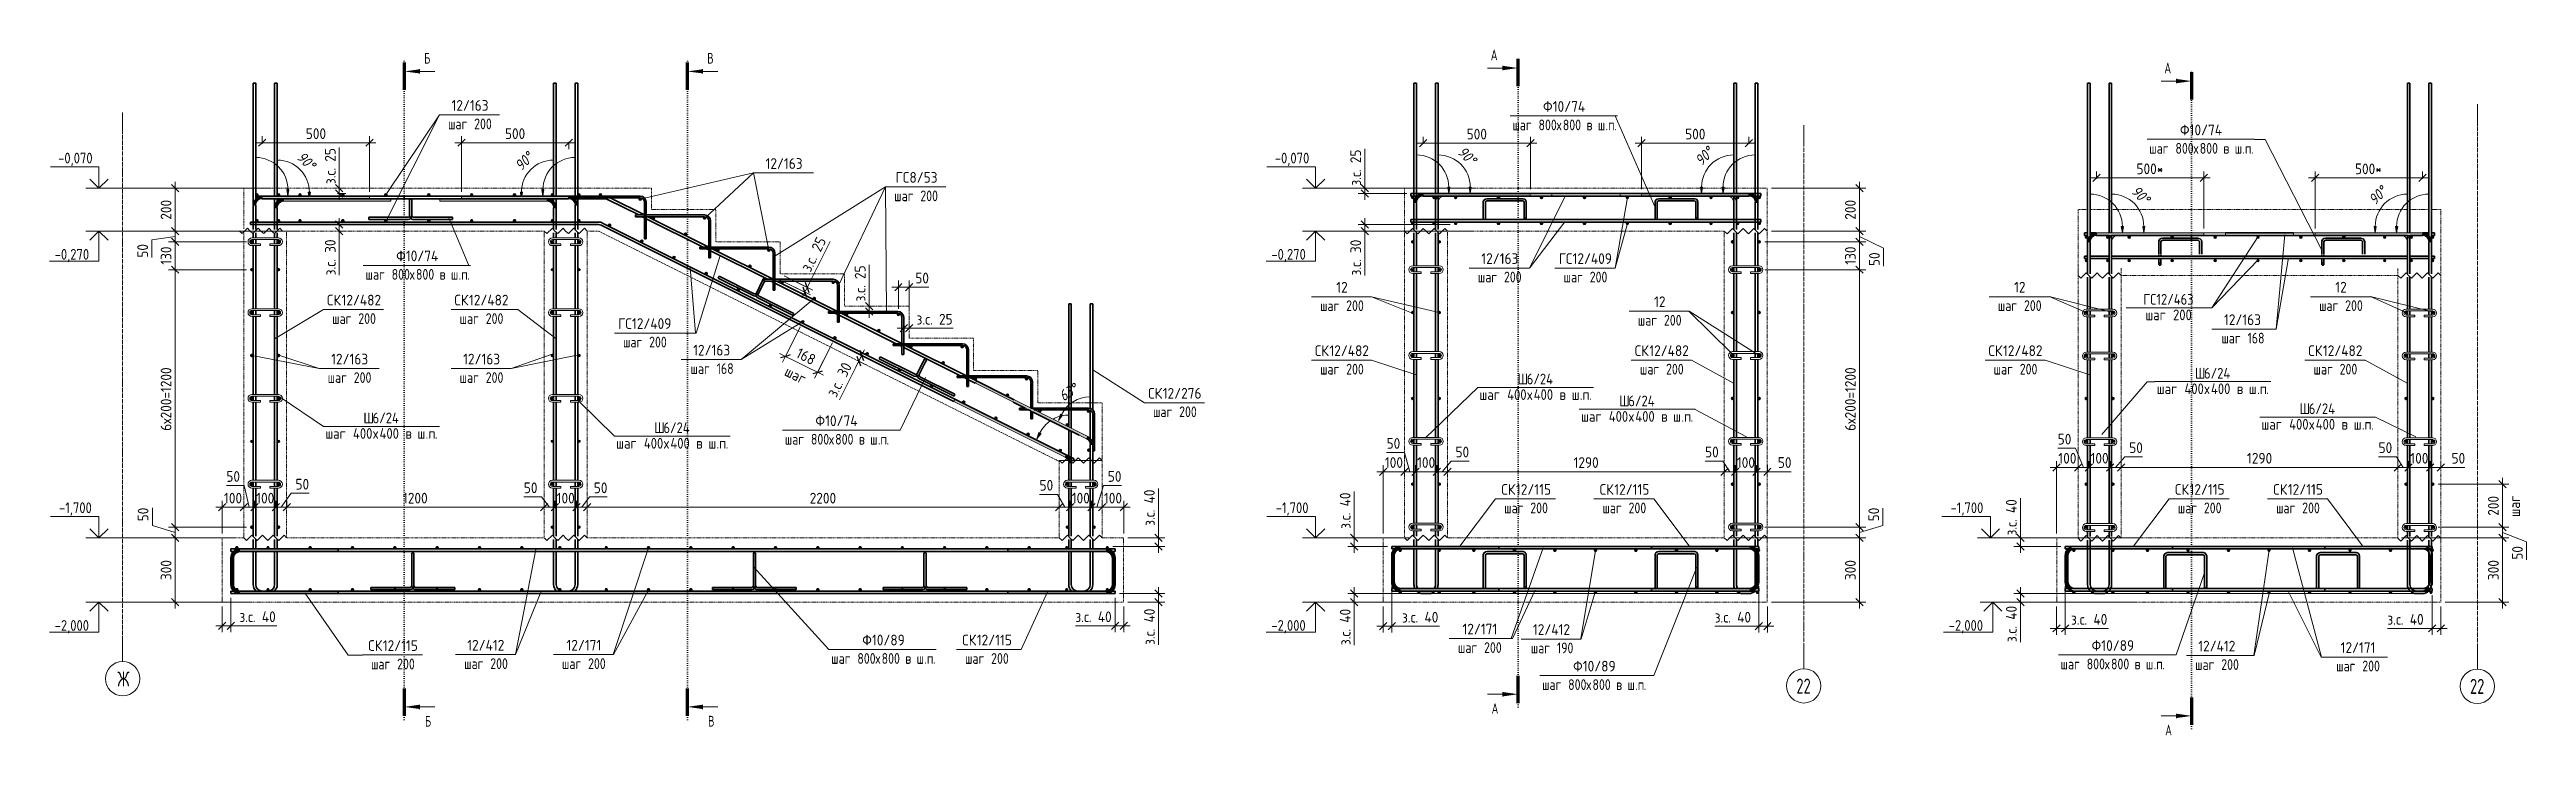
# Model space of a CAD drawing. Header units: millimetres. Extents: x -35194 to -15704, y -2621 to 78616.
# Drawn here: x -27245 to -15704, y -2621 to 576 of the extents above.
import ezdxf

# ---------------------------------------------------------------- set-up
doc = ezdxf.new("R2010")
doc.units = ezdxf.units.MM
for name, pattern in [('01 Штриховая _4 мм_', [6, 3.5, -2.5]), ('02 Штрихпунктирная _20 мм_', [25, 20, -2.5, 0, -2.5]), ('04 Пунктир 10мм', [10, 0, -10])]:
    doc.linetypes.add(name, pattern=pattern)
for name, color, linetype, lineweight in [('AA_Dim', 7, 'Continuous', 9), ('AA_Dim-20', 7, 'Continuous', 9), ('AA_Linii', 7, 'Continuous', 9), ('AA_Oformlenie', 7, 'Continuous', 9), ('AA_Razrez', 7, 'Continuous', 9), ('AA_Vinoska', 7, 'Continuous', 9), ('AA_Visotnaya otmetka', 7, 'Continuous', 9), ('KR_Armatura', 7, 'Continuous', 20), ('KR_Armatura_Tonkie', 7, 'Continuous', 20), ('Оси', 7, 'Continuous', 9)]:
    doc.layers.add(name, color=color, linetype=linetype, lineweight=lineweight)
for name, color, linetype, lineweight, true_color in [('AF_Perekritie', 7, 'Continuous', 60, 0x006a35), ('AF_Perekritie_Опалубка', 7, 'Continuous', 60, 0x006a35), ('AF_Stena_Опалубка', 7, 'Continuous', 20, 0x0063c6), ('KR_Fundament', 7, 'Continuous', 20, 0x804000)]:
    doc.layers.add(name, color=color, linetype=linetype, lineweight=lineweight, true_color=true_color)
doc.styles.add('ISOCPEUR', font='isocpeur.TTF', dxfattribs={"width": 0.7, "height": 50})
doc.styles.add('ISOCPEUR_1', font='isocpeur.TTF', dxfattribs={"width": 0.9, "height": 50})
doc.styles.add('ISOCPEUR_2', font='isocpeur.TTF', dxfattribs={"width": 0.8, "height": 50})
doc.styles.add('ISOCPEUR_3', font='isocpeur.TTF', dxfattribs={"width": 0.7, "height": 70})
doc.styles.add('ISOCPEUR_4', font='isocpeur.TTF', dxfattribs={"width": 0.85, "height": 50})
doc.styles.add('ISOCPEUR_I', font='isocpeui.ttf', dxfattribs={"width": 0.85, "height": 50})
doc.dimstyles.new('00_Точн_3_знака__прозр_', dxfattribs={"dimscale": 304.8, "dimtxt": 50.137748, "dimasz": 0.111549, "dimexe": 0.098425, "dimexo": 0.065617, "dimgap": 0.006562, "dimtad": 1, "dimdec": 3, "dimrnd": 0.001, "dimdsep": 46, "dimtxsty": 'ISOCPEUR_1', "dimblk1": 'OBLIQUE', "dimblk2": 'OBLIQUE', "dimsah": 1, "dimcen": 0.09, "dimdle": 0.098425, "dimazin": 0, "dimtfac": 1, "dimtdec": 4, "dimtix": 1, "dimtmove": 0, "dimatfit": 3, "dimfxl": 1, "dimtvp": 1, "dimtolj": 1, "dimtzin": 0, "dimlwd": 18, "dimlwe": 18, "dimarcsym": 2})
doc.dimstyles.new('00_Точн_3_знака__прозр__1', dxfattribs={"dimscale": 304.8, "dimtxt": 50.137748, "dimasz": 0.111549, "dimexe": 0.098425, "dimexo": 0.065617, "dimgap": 0.006562, "dimtad": 1, "dimdec": 3, "dimrnd": 0.001, "dimdsep": 46, "dimtxsty": 'ISOCPEUR_1', "dimblk1": 'OBLIQUE', "dimblk2": 'OBLIQUE', "dimsah": 1, "dimcen": 0.09, "dimdle": 0.098425, "dimazin": 0, "dimtfac": 1, "dimtdec": 4, "dimtix": 1, "dimtmove": 1, "dimatfit": 3, "dimfxl": 1, "dimtvp": 1, "dimtolj": 1, "dimtzin": 0, "dimlwd": 18, "dimlwe": 18, "dimarcsym": 2})
doc.dimstyles.new('05_Округл_1мм__прозр_', dxfattribs={"dimscale": 304.8, "dimtxt": 50.137748, "dimasz": 0.111549, "dimexe": 0.098425, "dimexo": 0.065617, "dimgap": 0.006562, "dimtad": 1, "dimdec": 0, "dimdsep": 46, "dimtxsty": 'ISOCPEUR_1', "dimblk1": 'OBLIQUE', "dimblk2": 'OBLIQUE', "dimsah": 1, "dimcen": 0.09, "dimdle": 0.098425, "dimazin": 0, "dimtfac": 1, "dimtdec": 4, "dimtix": 1, "dimtmove": 0, "dimatfit": 3, "dimfxl": 1, "dimtvp": 1, "dimtolj": 1, "dimtzin": 0, "dimlwd": 18, "dimlwe": 18, "dimarcsym": 2})

msp = doc.modelspace()

# ---------------------------------------------------------------- texts
at = {"layer": 'AA_Razrez', "char_height": 50, "attachment_point": 1, "style": 'ISOCPEUR'}
for s, insert, width in [('\\fISOCPEUR|b0|i0|c204|p34|;\\W.7;Б', (-25499.454, 560.3902), 33.670875), ('\\fISOCPEUR|b0|i0|c204|p34|;\\W.7;В', (-24180.3495, 560.3902), 33.670875), ('\\fISOCPEUR|b0|i0|c204|p34|;\\W.7;А', (-20529.647, 576.2815), 38.160325), ('\\fISOCPEUR|b0|i0|c204|p34|;\\W.7;А', (-17391.0748, 515.1757), 38.160325), ('\\fISOCPEUR|b0|i0|c204|p34|;\\W.7;Б', (-25495.6192, -2529.7727), 33.670875), ('\\fISOCPEUR|b0|i0|c204|p34|;\\W.7;В', (-24176.5146, -2529.7727), 33.670875), ('\\fISOCPEUR|b0|i0|c204|p34|;\\W.7;А', (-20525.8122, -2470.599), 38.160325), ('\\fISOCPEUR|b0|i0|c204|p34|;\\W.7;А', (-17387.2399, -2571.3031), 38.160325)]:
    msp.add_mtext(s, dxfattribs=dict(at, insert=insert, width=width))
at = {"layer": 'AA_Vinoska', "char_height": 50, "attachment_point": 1}
for s, insert, width, style in [('шаг', (-25388.3132, 254.5639), 116.7257, 'ISOCPEUR_2'), ('12/163', (-25372.0332, 340.545), 210.683475, 'ISOCPEUR_1'), (' 200', (-25292.0049, 254.5639), 133.4008, 'ISOCPEUR_2'), ('шаг', (-20428.9541, 249.7733), 116.7257, 'ISOCPEUR_2'), (' 800', (-20332.6457, 249.7733), 133.4008, 'ISOCPEUR_2'), ('\\fISOCPEUR|b0|i0|c204|p34|;\\W.9;Ф', (-20286.1341, 335.7543), 54.835425, 'ISOCPEUR_1'), ('10/74', (-20240.8903, 335.7543), 187.594875, 'ISOCPEUR_1'), ('\\fISOCPEUR|b0|i0|c204|p34|;\\W.8;х', (-20222.5791, 249.7733), 34.6329, 'ISOCPEUR_2'), ('800 ', (-20194.0041, 249.7733), 133.4008, 'ISOCPEUR_2'), ('\\fISOCPEUR|b0|i0|c204|p34|;\\W.8;в', (-20083.9374, 249.7733), 34.6329, 'ISOCPEUR_2'), ('\\fISOCPEUR|b0|i0|c204|p34|;\\W.8; ', (-20055.3624, 249.7733), 29.5021, 'ISOCPEUR_2'), ('\\fISOCPEUR|b0|i0|c204|p34|;\\W.8;ш', (-20031.0207, 249.7733), 43.6118, 'ISOCPEUR_2'), ('\\fISOCPEUR|b0|i0|c204|p34|;\\W.8;п', (-19983.3957, 249.7733), 34.6329, 'ISOCPEUR_2'), ('\\fISOCPEUR|b0|i0|c204|p34|;\\W.8;.', (-19995.0374, 249.7733), 14.1097, 'ISOCPEUR_2'), ('\\fISOCPEUR|b0|i0|c204|p34|;\\W.8;.', (-19954.8207, 249.7733), 14.1097, 'ISOCPEUR_2'), ('шаг', (-17461.3292, 140.5311), 116.7257, 'ISOCPEUR_2'), (' 800', (-17365.0208, 140.5311), 133.4008, 'ISOCPEUR_2'), ('\\fISOCPEUR|b0|i0|c204|p34|;\\W.9;Ф', (-17318.5092, 226.5122), 54.835425, 'ISOCPEUR_1'), ('10/74', (-17273.2654, 226.5122), 187.594875, 'ISOCPEUR_1'), ('\\fISOCPEUR|b0|i0|c204|p34|;\\W.8;х', (-17254.9542, 140.5311), 34.6329, 'ISOCPEUR_2'), ('800 ', (-17226.3792, 140.5311), 133.4008, 'ISOCPEUR_2'), ('\\fISOCPEUR|b0|i0|c204|p34|;\\W.8;в', (-17116.3125, 140.5311), 34.6329, 'ISOCPEUR_2'), ('\\fISOCPEUR|b0|i0|c204|p34|;\\W.8; ', (-17087.7375, 140.5311), 29.5021, 'ISOCPEUR_2'), ('\\fISOCPEUR|b0|i0|c204|p34|;\\W.8;ш', (-17063.3958, 140.5311), 43.6118, 'ISOCPEUR_2'), ('\\fISOCPEUR|b0|i0|c204|p34|;\\W.8;п', (-17015.7708, 140.5311), 34.6329, 'ISOCPEUR_2'), ('12/163', (-23908.8422, 69.8127), 210.683475, 'ISOCPEUR_1'), ('ГС', (-23302.6069, 5.1357), 77.924025, 'ISOCPEUR_1'), ('8/53', (-23238.3131, 5.1357), 155.84805, 'ISOCPEUR_1'), ('\\fISOCPEUR|b0|i0|c204|p34|;\\W.8;.', (-17027.4125, 140.5311), 14.1097, 'ISOCPEUR_2'), ('\\fISOCPEUR|b0|i0|c204|p34|;\\W.8;.', (-16987.1958, 140.5311), 14.1097, 'ISOCPEUR_2'), ('шаг', (-23309.3469, -80.8454), 116.7257, 'ISOCPEUR_2'), (' 200', (-23213.0386, -80.8454), 133.4008, 'ISOCPEUR_2'), (' 800', (-25676.3527, -446.8637), 133.4008, 'ISOCPEUR_2'), ('\\fISOCPEUR|b0|i0|c204|p34|;\\W.9;Ф', (-25629.8411, -360.8826), 54.835425, 'ISOCPEUR_1'), ('10/74', (-25584.5973, -360.8826), 187.594875, 'ISOCPEUR_1'), ('800 ', (-25537.7111, -446.8637), 133.4008, 'ISOCPEUR_2'), ('\\fISOCPEUR|b0|i0|c204|p34|;\\W.8; ', (-25399.0694, -446.8637), 29.5021, 'ISOCPEUR_2'), ('12/163', (-20573.6066, -373.3762), 210.683475, 'ISOCPEUR_1'), (' 200', (-20493.5782, -459.3572), 133.4008, 'ISOCPEUR_2'), ('ГС', (-20212.8348, -373.3762), 77.924025, 'ISOCPEUR_1'), ('12/409', (-20148.541, -373.3762), 226.556887, 'ISOCPEUR_1'), (' 200', (-20094.0164, -459.3572), 133.4008, 'ISOCPEUR_2'), ('СК', (-25952.3258, -566.9544), 82.253137, 'ISOCPEUR_1'), ('12/482', (-25884.4602, -566.9544), 226.556887, 'ISOCPEUR_1'), ('шаг', (-25772.6611, -446.8637), 116.7257, 'ISOCPEUR_2'), ('\\fISOCPEUR|b0|i0|c204|p34|;\\W.8;х', (-25566.2861, -446.8637), 34.6329, 'ISOCPEUR_2'), ('\\fISOCPEUR|b0|i0|c204|p34|;\\W.8;в', (-25427.6444, -446.8637), 34.6329, 'ISOCPEUR_2'), ('\\fISOCPEUR|b0|i0|c204|p34|;\\W.8;ш', (-25374.7277, -446.8637), 43.6118, 'ISOCPEUR_2'), ('СК', (-25358.4765, -566.9544), 82.253137, 'ISOCPEUR_1'), ('\\fISOCPEUR|b0|i0|c204|p34|;\\W.8;.', (-25338.7444, -446.8637), 14.1097, 'ISOCPEUR_2'), ('\\fISOCPEUR|b0|i0|c204|p34|;\\W.8;п', (-25327.1027, -446.8637), 34.6329, 'ISOCPEUR_2'), ('\\fISOCPEUR|b0|i0|c204|p34|;\\W.8;.', (-25298.5277, -446.8637), 14.1097, 'ISOCPEUR_2'), ('12/482', (-25290.6109, -566.9544), 226.556887, 'ISOCPEUR_1'), ('12', (-21249.4223, -507.0413), 66.379725, 'ISOCPEUR_1'), ('шаг', (-20589.8866, -459.3572), 116.7257, 'ISOCPEUR_2'), ('шаг', (-20190.3248, -459.3572), 116.7257, 'ISOCPEUR_2'), ('12', (-19768.7953, -574.6262), 66.379725, 'ISOCPEUR_1'), ('12', (-18091.2742, -506.5279), 66.379725, 'ISOCPEUR_1'), ('ГС', (-17488.7803, -563.2274), 73.594912, 'ISOCPEUR_4'), ('12/463', (-17428.0584, -563.2274), 213.970394, 'ISOCPEUR_4'), ('12', (-16594.6404, -506.5279), 66.379725, 'ISOCPEUR_1'), ('шаг', (-25928.1058, -652.9355), 116.7257, 'ISOCPEUR_2'), (' 200', (-25831.7975, -652.9355), 133.4008, 'ISOCPEUR_2'), ('шаг', (-25334.2565, -652.9355), 116.7257, 'ISOCPEUR_2'), (' 200', (-25237.9481, -652.9355), 133.4008, 'ISOCPEUR_2'), ('ГС', (-24595.4761, -676.3186), 77.924025, 'ISOCPEUR_1'), ('12/409', (-24531.1824, -676.3186), 226.556887, 'ISOCPEUR_1'), ('шаг', (-21325.1923, -593.0224), 116.7257, 'ISOCPEUR_2'), (' 200', (-21228.884, -593.0224), 133.4008, 'ISOCPEUR_2'), ('шаг', (-19844.5653, -660.6072), 116.7257, 'ISOCPEUR_2'), (' 200', (-19748.257, -660.6072), 133.4008, 'ISOCPEUR_2'), ('шаг', (-18167.0442, -592.5089), 116.7257, 'ISOCPEUR_2'), (' 200', (-18070.7359, -592.5089), 133.4008, 'ISOCPEUR_2'), ('шаг', (-17479.9403, -635.6708), 124.021056, 'ISOCPEUR_4'), (' 200', (-17377.6127, -635.6708), 141.73835, 'ISOCPEUR_4'), ('12/163', (-17113.3825, -658.138), 210.683475, 'ISOCPEUR_1'), ('шаг', (-16670.4104, -592.5089), 116.7257, 'ISOCPEUR_2'), (' 200', (-16574.1021, -592.5089), 133.4008, 'ISOCPEUR_2'), ('шаг', (-24572.9661, -762.2997), 116.7257, 'ISOCPEUR_2'), (' 200', (-24476.6578, -762.2997), 133.4008, 'ISOCPEUR_2'), ('12/163', (-24246.1254, -800.1648), 210.683475, 'ISOCPEUR_1'), ('СК', (-21349.4123, -802.6817), 82.253137, 'ISOCPEUR_1'), ('12/482', (-21281.5467, -802.6817), 226.556887, 'ISOCPEUR_1'), ('СК', (-19858.8944, -802.6817), 82.253137, 'ISOCPEUR_1'), ('12/482', (-19791.0288, -802.6817), 226.556887, 'ISOCPEUR_1'), ('СК', (-18210.84, -802.6817), 82.253137, 'ISOCPEUR_1'), ('12/482', (-18142.9744, -802.6817), 226.556887, 'ISOCPEUR_1'), ('шаг', (-17125.4225, -744.119), 116.7257, 'ISOCPEUR_2'), (' 168', (-17029.1141, -744.119), 123.1392, 'ISOCPEUR_2'), ('СК', (-16720.3222, -802.6817), 82.253137, 'ISOCPEUR_1'), ('12/482', (-16652.4565, -802.6817), 226.556887, 'ISOCPEUR_1'), ('12/163', (-25932.9049, -841.8435), 210.683475, 'ISOCPEUR_1'), ('12/163', (-25317.9765, -841.8435), 210.683475, 'ISOCPEUR_1'), ('шаг', (-24258.1654, -886.1458), 116.7257, 'ISOCPEUR_2'), (' 168', (-24161.8571, -886.1458), 123.1392, 'ISOCPEUR_2'), ('шаг', (-21325.1923, -888.6627), 116.7257, 'ISOCPEUR_2'), (' 200', (-21228.884, -888.6627), 133.4008, 'ISOCPEUR_2'), ('шаг', (-19834.6744, -888.6627), 116.7257, 'ISOCPEUR_2'), (' 200', (-19738.3661, -888.6627), 133.4008, 'ISOCPEUR_2'), ('шаг', (-18186.62, -888.6627), 116.7257, 'ISOCPEUR_2'), (' 200', (-18090.3117, -888.6627), 133.4008, 'ISOCPEUR_2'), ('\\fISOCPEUR|b0|i0|c204|p34|;\\W.85;Ш', (-17249.0492, -907.7711), 51.789012, 'ISOCPEUR_4'), ('6/24', (-17206.3189, -907.7711), 151.278431, 'ISOCPEUR_4'), ('шаг', (-16696.1022, -888.6627), 116.7257, 'ISOCPEUR_2'), (' 200', (-16599.7938, -888.6627), 133.4008, 'ISOCPEUR_2'), ('шаг', (-25949.1849, -927.8246), 116.7257, 'ISOCPEUR_2'), (' 200', (-25852.8766, -927.8246), 133.4008, 'ISOCPEUR_2'), ('шаг', (-25334.2565, -927.8246), 116.7257, 'ISOCPEUR_2'), (' 200', (-25237.9481, -927.8246), 133.4008, 'ISOCPEUR_2'), ('СК', (-22125.9452, -1001.4148), 82.253137, 'ISOCPEUR_1'), ('12/276', (-22058.0796, -1001.4148), 222.227775, 'ISOCPEUR_1'), ('шаг', (-20582.5038, -1007.1769), 124.021056, 'ISOCPEUR_4'), (' 400', (-20480.1761, -1007.1769), 145.826956, 'ISOCPEUR_4'), ('\\fISOCPEUR|b0|i0|c204|p34|;\\W.85;Ш', (-20404.7688, -934.7335), 51.789012, 'ISOCPEUR_4'), ('\\fISOCPEUR|b0|i0|c204|p34|;\\W.85;х', (-20359.8569, -1007.1769), 36.797456, 'ISOCPEUR_4'), ('6/24', (-20362.0385, -934.7335), 151.278431, 'ISOCPEUR_4'), ('400 ', (-20329.4959, -1007.1769), 145.826956, 'ISOCPEUR_4'), ('\\fISOCPEUR|b0|i0|c204|p34|;\\W.85;в', (-20209.1767, -1007.1769), 36.797456, 'ISOCPEUR_4'), ('\\fISOCPEUR|b0|i0|c204|p34|;\\W.85; ', (-20178.8157, -1007.1769), 31.345981, 'ISOCPEUR_4'), ('\\fISOCPEUR|b0|i0|c204|p34|;\\W.85;ш', (-20152.9527, -1007.1769), 46.337537, 'ISOCPEUR_4'), ('\\fISOCPEUR|b0|i0|c204|p34|;\\W.85;п', (-20102.3511, -1007.1769), 36.797456, 'ISOCPEUR_4'), ('\\fISOCPEUR|b0|i0|c204|p34|;\\W.85;Ш', (-19931.3724, -1036.7224), 51.789012, 'ISOCPEUR_4'), ('6/24', (-19888.6422, -1036.7224), 151.278431, 'ISOCPEUR_4'), ('шаг', (-17426.7842, -980.2146), 124.021056, 'ISOCPEUR_4'), (' 400', (-17324.4565, -980.2146), 145.826956, 'ISOCPEUR_4'), ('\\fISOCPEUR|b0|i0|c204|p34|;\\W.85;х', (-17204.1373, -980.2146), 36.797456, 'ISOCPEUR_4'), ('400 ', (-17173.7763, -980.2146), 145.826956, 'ISOCPEUR_4'), ('\\fISOCPEUR|b0|i0|c204|p34|;\\W.85;в', (-17053.4571, -980.2146), 36.797456, 'ISOCPEUR_4'), ('\\fISOCPEUR|b0|i0|c204|p34|;\\W.85; ', (-17023.0961, -980.2146), 31.345981, 'ISOCPEUR_4'), ('\\fISOCPEUR|b0|i0|c204|p34|;\\W.85;ш', (-16997.2331, -980.2146), 46.337537, 'ISOCPEUR_4'), ('\\fISOCPEUR|b0|i0|c204|p34|;\\W.85;.', (-16959.0008, -980.2146), 14.991556, 'ISOCPEUR_4'), ('\\fISOCPEUR|b0|i0|c204|p34|;\\W.85;п', (-16946.6315, -980.2146), 36.797456, 'ISOCPEUR_4'), ('\\fISOCPEUR|b0|i0|c204|p34|;\\W.85;.', (-16916.2706, -980.2146), 14.991556, 'ISOCPEUR_4'), ('\\fISOCPEUR|b0|i0|c204|p34|;\\W.85;Ш', (-25782.4586, -1116.1009), 51.789012, 'ISOCPEUR_4'), ('6/24', (-25739.7284, -1116.1009), 151.278431, 'ISOCPEUR_4'), ('\\fISOCPEUR|b0|i0|c204|p34|;\\W.9;Ф', (-23676.4245, -1129.4134), 54.835425, 'ISOCPEUR_1'), ('10/74', (-23631.1807, -1129.4134), 187.594875, 'ISOCPEUR_1'), ('шаг', (-22103.4352, -1087.3958), 116.7257, 'ISOCPEUR_2'), (' 200', (-22007.1269, -1087.3958), 133.4008, 'ISOCPEUR_2'), ('\\fISOCPEUR|b0|i0|c204|p34|;\\W.85;.', (-20114.7204, -1007.1769), 14.991556, 'ISOCPEUR_4'), ('шаг', (-20109.1074, -1109.1658), 124.021056, 'ISOCPEUR_4'), ('\\fISOCPEUR|b0|i0|c204|p34|;\\W.85;.', (-20071.9902, -1007.1769), 14.991556, 'ISOCPEUR_4'), (' 400', (-20006.7798, -1109.1658), 145.826956, 'ISOCPEUR_4'), ('\\fISOCPEUR|b0|i0|c204|p34|;\\W.85;х', (-19886.4605, -1109.1658), 36.797456, 'ISOCPEUR_4'), ('400 ', (-19856.0996, -1109.1658), 145.826956, 'ISOCPEUR_4'), ('\\fISOCPEUR|b0|i0|c204|p34|;\\W.85;в', (-19735.7803, -1109.1658), 36.797456, 'ISOCPEUR_4'), ('\\fISOCPEUR|b0|i0|c204|p34|;\\W.85; ', (-19705.4194, -1109.1658), 31.345981, 'ISOCPEUR_4'), ('\\fISOCPEUR|b0|i0|c204|p34|;\\W.85;ш', (-19679.5564, -1109.1658), 46.337537, 'ISOCPEUR_4'), ('\\fISOCPEUR|b0|i0|c204|p34|;\\W.85;.', (-19641.3241, -1109.1658), 14.991556, 'ISOCPEUR_4'), ('\\fISOCPEUR|b0|i0|c204|p34|;\\W.85;п', (-19628.9548, -1109.1658), 36.797456, 'ISOCPEUR_4'), ('\\fISOCPEUR|b0|i0|c204|p34|;\\W.85;.', (-19598.5939, -1109.1658), 14.991556, 'ISOCPEUR_4'), (' 400', (-16836.4834, -1145.6711), 145.826956, 'ISOCPEUR_4'), ('\\fISOCPEUR|b0|i0|c204|p34|;\\W.85;Ш', (-16761.076, -1073.2277), 51.789012, 'ISOCPEUR_4'), ('6/24', (-16718.3458, -1073.2277), 151.278431, 'ISOCPEUR_4'), ('400 ', (-16685.8032, -1145.6711), 145.826956, 'ISOCPEUR_4'), ('\\fISOCPEUR|b0|i0|c204|p34|;\\W.85; ', (-16535.123, -1145.6711), 31.345981, 'ISOCPEUR_4'), ('шаг', (-25960.1936, -1188.5443), 124.021056, 'ISOCPEUR_4'), (' 400', (-25857.866, -1188.5443), 145.826956, 'ISOCPEUR_4'), ('\\fISOCPEUR|b0|i0|c204|p34|;\\W.85;х', (-25737.5467, -1188.5443), 36.797456, 'ISOCPEUR_4'), ('400 ', (-25707.1858, -1188.5443), 145.826956, 'ISOCPEUR_4'), ('\\fISOCPEUR|b0|i0|c204|p34|;\\W.85;в', (-25586.8665, -1188.5443), 36.797456, 'ISOCPEUR_4'), ('\\fISOCPEUR|b0|i0|c204|p34|;\\W.85; ', (-25556.5056, -1188.5443), 31.345981, 'ISOCPEUR_4'), ('\\fISOCPEUR|b0|i0|c204|p34|;\\W.85;ш', (-25530.6426, -1188.5443), 46.337537, 'ISOCPEUR_4'), ('\\fISOCPEUR|b0|i0|c204|p34|;\\W.85;.', (-25492.4103, -1188.5443), 14.991556, 'ISOCPEUR_4'), ('\\fISOCPEUR|b0|i0|c204|p34|;\\W.85;п', (-25480.041, -1188.5443), 36.797456, 'ISOCPEUR_4'), ('\\fISOCPEUR|b0|i0|c204|p34|;\\W.85;.', (-25449.6801, -1188.5443), 14.991556, 'ISOCPEUR_4'), ('шаг', (-24605.0539, -1234.1368), 124.021056, 'ISOCPEUR_4'), (' 400', (-24502.7263, -1234.1368), 145.826956, 'ISOCPEUR_4'), ('\\fISOCPEUR|b0|i0|c204|p34|;\\W.85;Ш', (-24427.3189, -1161.6934), 51.789012, 'ISOCPEUR_4'), ('\\fISOCPEUR|b0|i0|c204|p34|;\\W.85;х', (-24382.4071, -1234.1368), 36.797456, 'ISOCPEUR_4'), ('6/24', (-24384.5887, -1161.6934), 151.278431, 'ISOCPEUR_4'), ('400 ', (-24352.0461, -1234.1368), 145.826956, 'ISOCPEUR_4'), ('\\fISOCPEUR|b0|i0|c204|p34|;\\W.85;в', (-24231.7269, -1234.1368), 36.797456, 'ISOCPEUR_4'), ('\\fISOCPEUR|b0|i0|c204|p34|;\\W.85; ', (-24201.3659, -1234.1368), 31.345981, 'ISOCPEUR_4'), ('\\fISOCPEUR|b0|i0|c204|p34|;\\W.85;ш', (-24175.5029, -1234.1368), 46.337537, 'ISOCPEUR_4'), ('\\fISOCPEUR|b0|i0|c204|p34|;\\W.85;п', (-24124.9013, -1234.1368), 36.797456, 'ISOCPEUR_4'), ('шаг', (-23819.2445, -1215.3945), 116.7257, 'ISOCPEUR_2'), (' 800', (-23722.9361, -1215.3945), 133.4008, 'ISOCPEUR_2'), ('\\fISOCPEUR|b0|i0|c204|p34|;\\W.8;х', (-23612.8695, -1215.3945), 34.6329, 'ISOCPEUR_2'), ('800 ', (-23584.2945, -1215.3945), 133.4008, 'ISOCPEUR_2'), ('\\fISOCPEUR|b0|i0|c204|p34|;\\W.8;в', (-23474.2278, -1215.3945), 34.6329, 'ISOCPEUR_2'), ('\\fISOCPEUR|b0|i0|c204|p34|;\\W.8; ', (-23445.6528, -1215.3945), 29.5021, 'ISOCPEUR_2'), ('\\fISOCPEUR|b0|i0|c204|p34|;\\W.8;ш', (-23421.3111, -1215.3945), 43.6118, 'ISOCPEUR_2'), ('\\fISOCPEUR|b0|i0|c204|p34|;\\W.8;.', (-23385.3278, -1215.3945), 14.1097, 'ISOCPEUR_2'), ('\\fISOCPEUR|b0|i0|c204|p34|;\\W.8;п', (-23373.6861, -1215.3945), 34.6329, 'ISOCPEUR_2'), ('\\fISOCPEUR|b0|i0|c204|p34|;\\W.8;.', (-23345.1111, -1215.3945), 14.1097, 'ISOCPEUR_2'), ('шаг', (-16938.811, -1145.6711), 124.021056, 'ISOCPEUR_4'), ('\\fISOCPEUR|b0|i0|c204|p34|;\\W.85;х', (-16716.1641, -1145.6711), 36.797456, 'ISOCPEUR_4'), ('\\fISOCPEUR|b0|i0|c204|p34|;\\W.85;в', (-16565.4839, -1145.6711), 36.797456, 'ISOCPEUR_4'), ('\\fISOCPEUR|b0|i0|c204|p34|;\\W.85;ш', (-16509.26, -1145.6711), 46.337537, 'ISOCPEUR_4'), ('\\fISOCPEUR|b0|i0|c204|p34|;\\W.85;.', (-16471.0277, -1145.6711), 14.991556, 'ISOCPEUR_4'), ('\\fISOCPEUR|b0|i0|c204|p34|;\\W.85;п', (-16458.6584, -1145.6711), 36.797456, 'ISOCPEUR_4'), ('\\fISOCPEUR|b0|i0|c204|p34|;\\W.85;.', (-16428.2975, -1145.6711), 14.991556, 'ISOCPEUR_4'), ('\\fISOCPEUR|b0|i0|c204|p34|;\\W.85;.', (-24137.2706, -1234.1368), 14.991556, 'ISOCPEUR_4'), ('\\fISOCPEUR|b0|i0|c204|p34|;\\W.85;.', (-24094.5404, -1234.1368), 14.991556, 'ISOCPEUR_4'), ('СК', (-20480.2666, -1449.5916), 82.253137, 'ISOCPEUR_1'), ('12/115', (-20412.4009, -1449.5916), 199.139175, 'ISOCPEUR_1'), ('СК', (-20022.2441, -1449.5916), 82.253137, 'ISOCPEUR_1'), ('12/115', (-19954.3784, -1449.5916), 199.139175, 'ISOCPEUR_1'), ('СК', (-17341.6943, -1449.5916), 82.253137, 'ISOCPEUR_1'), ('12/115', (-17273.8287, -1449.5916), 199.139175, 'ISOCPEUR_1'), ('СК', (-16883.6718, -1449.5916), 82.253137, 'ISOCPEUR_1'), ('12/115', (-16815.8062, -1449.5916), 199.139175, 'ISOCPEUR_1'), ('шаг', (-20467.2966, -1535.5727), 116.7257, 'ISOCPEUR_2'), (' 200', (-20370.9882, -1535.5727), 133.4008, 'ISOCPEUR_2'), ('шаг', (-20009.2741, -1535.5727), 116.7257, 'ISOCPEUR_2'), (' 200', (-19912.9657, -1535.5727), 133.4008, 'ISOCPEUR_2'), ('шаг', (-17328.7243, -1535.5727), 116.7257, 'ISOCPEUR_2'), (' 200', (-17232.416, -1535.5727), 133.4008, 'ISOCPEUR_2'), ('шаг', (-16870.7018, -1535.5727), 116.7257, 'ISOCPEUR_2'), (' 200', (-16774.3935, -1535.5727), 133.4008, 'ISOCPEUR_2'), ('СК', (-25760.0479, -2177.2246), 82.253137, 'ISOCPEUR_1'), ('12/115', (-25692.1823, -2177.2246), 199.139175, 'ISOCPEUR_1'), ('12/412', (-25298.7605, -2175.5499), 215.012587, 'ISOCPEUR_1'), ('12/171', (-24836.4153, -2175.5499), 199.139175, 'ISOCPEUR_1'), ('\\fISOCPEUR|b0|i0|c204|p34|;\\W.9;Ф', (-23458.1916, -2151.4432), 54.835425, 'ISOCPEUR_1'), ('10/89', (-23412.9478, -2151.4432), 183.265762, 'ISOCPEUR_1'), ('СК', (-22992.3885, -2151.4432), 82.253137, 'ISOCPEUR_1'), ('12/115', (-22924.5229, -2151.4432), 199.139175, 'ISOCPEUR_1'), ('12/171', (-20661.6456, -2100.5818), 199.139175, 'ISOCPEUR_1'), (' 200', (-20586.2973, -2186.5629), 133.4008, 'ISOCPEUR_2'), ('12/412', (-20333.197, -2102.3541), 215.012587, 'ISOCPEUR_1'), (' 190', (-20247.1286, -2188.3351), 123.1392, 'ISOCPEUR_2'), ('\\fISOCPEUR|b0|i0|c204|p34|;\\W.9;Ф', (-17730.1619, -2177.1809), 54.835425, 'ISOCPEUR_1'), ('10/89', (-17684.9181, -2177.1809), 183.265762, 'ISOCPEUR_1'), ('12/412', (-17233.2687, -2179.7352), 215.012587, 'ISOCPEUR_1'), ('12/171', (-16569.7418, -2186.5613), 199.139175, 'ISOCPEUR_1'), ('шаг', (-25747.0779, -2263.2056), 116.7257, 'ISOCPEUR_2'), (' 200', (-25650.7696, -2263.2056), 133.4008, 'ISOCPEUR_2'), ('шаг', (-25313.2405, -2261.5309), 116.7257, 'ISOCPEUR_2'), (' 200', (-25216.9322, -2261.5309), 133.4008, 'ISOCPEUR_2'), ('шаг', (-24857.3753, -2261.5309), 116.7257, 'ISOCPEUR_2'), (' 200', (-24761.067, -2261.5309), 133.4008, 'ISOCPEUR_2'), ('шаг', (-23602.8116, -2237.4243), 116.7257, 'ISOCPEUR_2'), (' 800', (-23506.5032, -2237.4243), 133.4008, 'ISOCPEUR_2'), ('\\fISOCPEUR|b0|i0|c204|p34|;\\W.8;х', (-23396.4366, -2237.4243), 34.6329, 'ISOCPEUR_2'), ('800 ', (-23367.8616, -2237.4243), 133.4008, 'ISOCPEUR_2'), ('\\fISOCPEUR|b0|i0|c204|p34|;\\W.8;в', (-23257.7949, -2237.4243), 34.6329, 'ISOCPEUR_2'), ('\\fISOCPEUR|b0|i0|c204|p34|;\\W.8; ', (-23229.2199, -2237.4243), 29.5021, 'ISOCPEUR_2'), ('\\fISOCPEUR|b0|i0|c204|p34|;\\W.8;ш', (-23204.8782, -2237.4243), 43.6118, 'ISOCPEUR_2'), ('\\fISOCPEUR|b0|i0|c204|p34|;\\W.8;.', (-23168.8949, -2237.4243), 14.1097, 'ISOCPEUR_2'), ('\\fISOCPEUR|b0|i0|c204|p34|;\\W.8;п', (-23157.2532, -2237.4243), 34.6329, 'ISOCPEUR_2'), ('\\fISOCPEUR|b0|i0|c204|p34|;\\W.8;.', (-23128.6782, -2237.4243), 14.1097, 'ISOCPEUR_2'), ('шаг', (-22979.4185, -2237.4243), 116.7257, 'ISOCPEUR_2'), (' 200', (-22883.1102, -2237.4243), 133.4008, 'ISOCPEUR_2'), ('шаг', (-20682.6056, -2186.5629), 116.7257, 'ISOCPEUR_2'), ('шаг', (-20343.437, -2188.3351), 116.7257, 'ISOCPEUR_2'), ('\\fISOCPEUR|b0|i0|c204|p34|;\\W.9;Ф', (-20146.1174, -2273.2942), 54.835425, 'ISOCPEUR_1'), ('10/89', (-20100.8737, -2273.2942), 183.265762, 'ISOCPEUR_1'), ('шаг', (-17874.7819, -2263.1619), 116.7257, 'ISOCPEUR_2'), (' 800', (-17778.4735, -2263.1619), 133.4008, 'ISOCPEUR_2'), ('\\fISOCPEUR|b0|i0|c204|p34|;\\W.8;х', (-17668.4069, -2263.1619), 34.6329, 'ISOCPEUR_2'), ('800 ', (-17639.8319, -2263.1619), 133.4008, 'ISOCPEUR_2'), ('\\fISOCPEUR|b0|i0|c204|p34|;\\W.8;в', (-17529.7652, -2263.1619), 34.6329, 'ISOCPEUR_2'), ('\\fISOCPEUR|b0|i0|c204|p34|;\\W.8; ', (-17501.1902, -2263.1619), 29.5021, 'ISOCPEUR_2'), ('\\fISOCPEUR|b0|i0|c204|p34|;\\W.8;ш', (-17476.8485, -2263.1619), 43.6118, 'ISOCPEUR_2'), ('\\fISOCPEUR|b0|i0|c204|p34|;\\W.8;.', (-17440.8652, -2263.1619), 14.1097, 'ISOCPEUR_2'), ('\\fISOCPEUR|b0|i0|c204|p34|;\\W.8;п', (-17429.2235, -2263.1619), 34.6329, 'ISOCPEUR_2'), ('\\fISOCPEUR|b0|i0|c204|p34|;\\W.8;.', (-17400.6485, -2263.1619), 14.1097, 'ISOCPEUR_2'), ('шаг', (-17247.7487, -2265.7163), 116.7257, 'ISOCPEUR_2'), (' 200', (-17151.4404, -2265.7163), 133.4008, 'ISOCPEUR_2'), ('шаг', (-16590.7018, -2272.5423), 116.7257, 'ISOCPEUR_2'), (' 200', (-16494.3935, -2272.5423), 133.4008, 'ISOCPEUR_2'), ('шаг', (-20290.7374, -2359.2753), 116.7257, 'ISOCPEUR_2'), (' 800', (-20194.4291, -2359.2753), 133.4008, 'ISOCPEUR_2'), ('\\fISOCPEUR|b0|i0|c204|p34|;\\W.8;х', (-20084.3624, -2359.2753), 34.6329, 'ISOCPEUR_2'), ('800 ', (-20055.7874, -2359.2753), 133.4008, 'ISOCPEUR_2'), ('\\fISOCPEUR|b0|i0|c204|p34|;\\W.8;в', (-19945.7208, -2359.2753), 34.6329, 'ISOCPEUR_2'), ('\\fISOCPEUR|b0|i0|c204|p34|;\\W.8; ', (-19917.1458, -2359.2753), 29.5021, 'ISOCPEUR_2'), ('\\fISOCPEUR|b0|i0|c204|p34|;\\W.8;ш', (-19892.8041, -2359.2753), 43.6118, 'ISOCPEUR_2'), ('\\fISOCPEUR|b0|i0|c204|p34|;\\W.8;.', (-19856.8208, -2359.2753), 14.1097, 'ISOCPEUR_2'), ('\\fISOCPEUR|b0|i0|c204|p34|;\\W.8;п', (-19845.1791, -2359.2753), 34.6329, 'ISOCPEUR_2'), ('\\fISOCPEUR|b0|i0|c204|p34|;\\W.8;.', (-19816.6041, -2359.2753), 14.1097, 'ISOCPEUR_2')]:
    msp.add_mtext(s, dxfattribs=dict(at, insert=insert, width=width, style=style))
at = {"layer": 'AA_Vinoska', "char_height": 50, "width": 106.303763, "attachment_point": 1, "style": 'ISOCPEUR_I'}
for s, insert, rotation in [('90°', (-19582.8938, 66.2824), 45), ('90°', (-26061.5266, 105.1513), 315), ('90°', (-25081.6753, 42.2824), 45), ('90°', (-20652.7451, 129.1513), 315), ('90°', (-17514.1729, -53.7415), 315), ('90°', (-16444.3215, -116.6104), 45), ('63°', (-22547.1303, -1022.8114), 31.725)]:
    msp.add_mtext(s, dxfattribs=dict(at, insert=insert, rotation=rotation))
at = {"layer": 'AA_Visotnaya otmetka', "color": 92, "true_color": 0x00cc00, "char_height": 50, "attachment_point": 1, "line_spacing_factor": 1.135194, "style": 'ISOCPEUR_4'}
for s, insert, width in [('-0,070', (-27204.9353, 95.1359), 191.919467), ('-0,070', (-21535.8552, 95.1359), 191.919467), ('-1,700', (-27200.6737, -1534.8641), 181.691784), ('-1,700', (-21531.5937, -1534.8641), 181.691784), ('-1,700', (-18387.2053, -1534.8641), 181.691784)]:
    msp.add_mtext(s, dxfattribs=dict(at, insert=insert, width=width))
at = {"layer": 'AA_Visotnaya otmetka', "char_height": 50, "width": 191.919467, "attachment_point": 1, "line_spacing_factor": 1.135194, "style": 'ISOCPEUR_4'}
for s, insert in [('-0,270', (-27220.9353, -353.4636)), ('-0,270', (-21551.8552, -353.4636)), ('-2,000', (-27220.9353, -2083.4636)), ('-2,000', (-21551.8552, -2083.4636)), ('-2,000', (-18395.748, -2083.4636))]:
    msp.add_mtext(s, dxfattribs=dict(at, insert=insert))
at = {"layer": 'Оси', "char_height": 70, "attachment_point": 1, "style": 'ISOCPEUR_3'}
for s, insert, width in [('\\fISOCPEUR|b0|i0|c204|p34|;\\W.7;Ж', (-26928.8928, -2322.9479), 59.485212), ('22', (-19105.6412, -2355.9861), 83.054825), ('22', (-15967.0689, -2357.3689), 83.054825)]:
    msp.add_mtext(s, dxfattribs=dict(at, insert=insert, width=width))

# ---------------------------------------------------------------- blocks, each defined once
blk = doc.blocks.new('Ktcnybwf - Лестница-3686718-А-А Арм')
at = {"layer": 'AF_Perekritie', "linetype": '01 Штриховая _4 мм_', "lineweight": 20}
for p, q in [((32180, -70), (31880, -70)), ((32180, -170), (32180, -70)), ((32480, -170), (32180, -170)), ((32480, -320), (32480, -170)), ((31880, -270), (31933, -270)), ((31933, -270), (34080, -1344)), ((32780, -320), (32480, -320)), ((32780, -470), (32780, -320)), ((33080, -470), (32780, -470)), ((33080, -620), (33080, -470)), ((33380, -620), (33080, -620)), ((33380, -770), (33380, -620)), ((33680, -770), (33380, -770)), ((33680, -920), (33680, -770)), ((33980, -920), (33680, -920)), ((33980, -1070), (33980, -920)), ((34280, -1070), (33980, -1070)), ((34280, -1340), (34280, -1070)), ((34080, -1344), (34080, -1340)), ((34080, -1340), (34122, -1340)), ((34135, -1340), (34280, -1340))]:
    blk.add_line(p, q, dxfattribs=at)
blk = doc.blocks.new('261_Лягушка _НесАрм_РабПлоск_ - 10 А240-3858753-А-А Арм')
at = {"layer": 'KR_Armatura_Tonkie', "lineweight": 35}
for p, q in [((31063, -1786), (31063, -1923)), ((31063, -1786), (31063, -1923)), ((31073, -1923), (31073, -1786)), ((31073, -1923), (31073, -1786)), ((31056, -1931), (30873, -1931)), ((30873, -1941), (30873, -1931)), ((30873, -1931), (30873, -1941)), ((30873, -1941), (31056, -1941)), ((31263, -1931), (31081, -1931)), ((31081, -1941), (31263, -1941)), ((31263, -1931), (31263, -1941)), ((31263, -1941), (31263, -1931))]:
    blk.add_line(p, q, dxfattribs=at)
at = {"layer": 'KR_Armatura_Tonkie', "lineweight": 35, "flags": 128}
for points in [[(31063, -1774), (31065, -1770), (31069, -1769), (31073, -1772), (31073, -1774)], [(31063, -1774), (31063, -1776), (31063, -1781), (31063, -1786)], [(31063, -1786), (31063, -1780), (31063, -1775), (31063, -1774)], [(31073, -1786), (31073, -1780), (31073, -1775), (31073, -1774)], [(31073, -1774), (31073, -1776), (31073, -1781), (31073, -1786)], [(31056, -1941), (31064, -1939), (31070, -1934), (31073, -1926), (31073, -1923)], [(31063, -1923), (31061, -1928), (31057, -1931), (31056, -1931)], [(31063, -1923), (31065, -1932), (31071, -1938), (31078, -1941), (31081, -1941)], [(31081, -1931), (31076, -1929), (31073, -1924), (31073, -1923)]]:
    blk.add_lwpolyline(points, dxfattribs=at)
blk = doc.blocks.new('261_Лягушка _НесАрм_РабПлоск_ - 10 А240-3858673-А-А Арм')
at = {"layer": 'KR_Armatura_Tonkie', "lineweight": 35}
for p, q in [((31046, -206), (30863, -206)), ((30863, -216), (30863, -206)), ((30863, -206), (30863, -216)), ((30863, -216), (31046, -216)), ((31053, -136), (31053, -198)), ((31053, -136), (31053, -198)), ((31063, -198), (31063, -136)), ((31063, -198), (31063, -136)), ((31253, -206), (31071, -206)), ((31071, -216), (31253, -216)), ((31253, -206), (31253, -216)), ((31253, -216), (31253, -206))]:
    blk.add_line(p, q, dxfattribs=at)
at = {"layer": 'KR_Armatura_Tonkie', "lineweight": 35, "flags": 128}
for points in [[(31046, -216), (31054, -214), (31060, -209), (31063, -201), (31063, -198)], [(31053, -198), (31051, -203), (31047, -206), (31046, -206)], [(31053, -124), (31055, -120), (31059, -119), (31063, -122), (31063, -124)], [(31053, -124), (31053, -126), (31053, -131), (31053, -136)], [(31053, -136), (31053, -130), (31053, -125), (31053, -124)], [(31053, -198), (31055, -207), (31061, -213), (31068, -216), (31071, -216)], [(31063, -136), (31063, -130), (31063, -125), (31063, -124)], [(31063, -124), (31063, -126), (31063, -131), (31063, -136)], [(31071, -206), (31066, -204), (31063, -199), (31063, -198)]]:
    blk.add_lwpolyline(points, dxfattribs=at)
blk = doc.blocks.new('261_Лягушка _НесАрм_РабПлоск_ - 10 А240-3874233-А-А Арм')
at = {"layer": 'KR_Armatura_Tonkie', "lineweight": 35}
for p, q in [((32491, -490), (32495, -481)), ((32495, -481), (32491, -490)), ((32491, -490), (32654, -571)), ((32658, -562), (32495, -481)), ((32696, -504), (32669, -559)), ((32696, -504), (32669, -559)), ((32677, -563), (32705, -508)), ((32677, -563), (32705, -508)), ((32844, -655), (32681, -574)), ((32708, -503), (32705, -508)), ((32705, -508), (32708, -503)), ((32676, -582), (32840, -664)), ((32844, -655), (32840, -664)), ((32840, -664), (32844, -655))]:
    blk.add_line(p, q, dxfattribs=at)
at = {"layer": 'KR_Armatura_Tonkie', "lineweight": 35, "flags": 128}
for points in [[(32654, -571), (32662, -573), (32670, -571), (32676, -566), (32677, -563)], [(32669, -559), (32665, -563), (32659, -563), (32658, -562)], [(32669, -559), (32667, -567), (32669, -575), (32674, -581), (32676, -582)], [(32681, -574), (32677, -570), (32677, -564), (32677, -563)], [(32696, -504), (32699, -498), (32701, -493), (32702, -492)], [(32702, -492), (32701, -494), (32699, -499), (32696, -504)], [(32702, -492), (32705, -490), (32709, -491), (32711, -495), (32711, -495)]]:
    blk.add_lwpolyline(points, dxfattribs=at)
blk = doc.blocks.new('261_Лягушка _НесАрм_РабПлоск_ - 10 А240-V1-А-А Арм')
at = {"layer": 'KR_Armatura_Tonkie', "lineweight": 35}
for p, q in [((33241, -865), (33245, -856)), ((33245, -856), (33241, -865)), ((33241, -865), (33404, -946)), ((33408, -937), (33245, -856)), ((33446, -879), (33418, -934)), ((33446, -879), (33418, -934)), ((33427, -938), (33455, -883)), ((33427, -938), (33455, -883)), ((33426, -957), (33590, -1039)), ((33594, -1030), (33431, -949)), ((33594, -1030), (33590, -1039)), ((33590, -1039), (33594, -1030))]:
    blk.add_line(p, q, dxfattribs=at)
at = {"layer": 'KR_Armatura_Tonkie', "lineweight": 35, "flags": 128}
for points in [[(33446, -879), (33449, -873), (33451, -868), (33452, -867)], [(33452, -867), (33451, -869), (33449, -874), (33446, -879)], [(33452, -867), (33455, -865), (33459, -866), (33461, -870), (33461, -872)], [(33461, -872), (33460, -874), (33458, -878), (33455, -883)], [(33455, -883), (33458, -877), (33460, -873), (33461, -872)], [(33404, -946), (33412, -948), (33420, -946), (33426, -941), (33427, -938)], [(33418, -934), (33415, -938), (33409, -938), (33408, -937)], [(33418, -934), (33417, -942), (33419, -950), (33424, -956), (33426, -957)], [(33431, -949), (33427, -945), (33427, -939), (33427, -938)]]:
    blk.add_lwpolyline(points, dxfattribs=at)
blk = doc.blocks.new('079_Обозначение загиба стержня _ЭлУзла_ - Сплошные линии-3774978-А-А Арм')
at = {"layer": 'AA_Oformlenie'}
for points in [[(31576, -107), (31579, -89), (31569, -89), (31572, -107)], [(31694, -131), (31694, -119), (31194, -119), (31194, -131), (31626, -131)], [(31736, -161), (31735, -150), (31730, -140), (31724, -131), (31715, -125), (31705, -120), (31694, -119), (31694, -131), (31702, -132), (31709, -135), (31715, -140), (31720, -146), (31723, -153), (31724, -161)]]:
    blk.add_hatch(color=256, dxfattribs=at).paths.add_polyline_path(points)
for p, q in [((31569, -89), (31572, -107)), ((31579, -89), (31569, -89)), ((31576, -107), (31579, -89)), ((31694, -119), (31194, -119)), ((31194, -119), (31194, -131)), ((31194, -119), (31194, -131)), ((31694, -119), (31194, -119)), ((31194, -131), (31694, -131)), ((31194, -131), (31694, -131)), ((31694, -119), (31694, -131)), ((31694, -131), (31694, -119)), ((31724, -161), (31736, -161))]:
    blk.add_line(p, q, dxfattribs=at)
for centre, radius, start, end in [((31724, -89), 150, 90, 179.9951), ((31694, -161), 42, 360, 90), ((31694, -161), 42, 360, 90), ((31694, -161), 30, 360, 90), ((31694, -161), 30, 360, 90)]:
    blk.add_arc(centre, radius, start, end, dxfattribs=at)
blk = doc.blocks.new('079_Обозначение загиба стержня _ЭлУзла_ - Сплошные линии-3772954-А-А Арм')
at = {"layer": 'AA_Oformlenie'}
for points in [[(31794, -119), (31794, -107), (31294, -107), (31294, -119), (31626, -119)], [(31674, -107), (31679, -77), (31669, -77)], [(31824, -149), (31836, -149), (31835, -138), (31830, -128), (31824, -119), (31815, -113), (31805, -108), (31794, -107), (31794, -119), (31802, -120), (31809, -123), (31815, -128), (31820, -134), (31823, -141)]]:
    blk.add_hatch(color=256, dxfattribs=at).paths.add_polyline_path(points)
for p, q in [((31794, -107), (31294, -107)), ((31294, -107), (31294, -119)), ((31294, -107), (31294, -119)), ((31794, -107), (31294, -107)), ((31669, -77), (31674, -107)), ((31679, -77), (31669, -77)), ((31674, -107), (31679, -77)), ((31794, -107), (31794, -119)), ((31794, -119), (31794, -107)), ((31294, -119), (31794, -119)), ((31294, -119), (31794, -119)), ((31824, -149), (31836, -149))]:
    blk.add_line(p, q, dxfattribs=at)
for centre, radius, start, end in [((31824, -77), 150, 90, 179.9951), ((31794, -149), 42, 360, 90), ((31794, -149), 42, 360, 90), ((31794, -149), 30, 360, 90), ((31794, -149), 30, 360, 90)]:
    blk.add_arc(centre, radius, start, end, dxfattribs=at)
blk = doc.blocks.new('079_Обозначение загиба стержня _ЭлУзла_ - Сплошные линии-3774983-А-А Арм')
at = {"layer": 'AA_Oformlenie'}
for points in [[(30588, -107), (30591, -89), (30581, -89), (30584, -107)], [(30424, -161), (30436, -161), (30437, -153), (30440, -146), (30445, -140), (30451, -135), (30458, -132), (30466, -131), (30466, -119), (30455, -120), (30445, -125), (30436, -131), (30430, -140), (30425, -150), (30425, -155)], [(30466, -131), (30966, -131), (30966, -119), (30466, -119)]]:
    blk.add_hatch(color=256, dxfattribs=at).paths.add_polyline_path(points)
for p, q in [((30591, -89), (30581, -89)), ((30581, -89), (30584, -107)), ((30588, -107), (30591, -89)), ((30424, -161), (30436, -161)), ((30466, -131), (30466, -119)), ((30966, -119), (30466, -119)), ((30966, -119), (30466, -119)), ((30466, -119), (30466, -131)), ((30466, -131), (30966, -131)), ((30466, -131), (30966, -131)), ((30966, -131), (30966, -119)), ((30966, -131), (30966, -119))]:
    blk.add_line(p, q, dxfattribs=at)
for centre, radius, start, end in [((30436, -89), 150, 0.0049, 90), ((30466, -161), 42, 90, 180), ((30466, -161), 42, 90, 180), ((30466, -161), 30, 90, 180), ((30466, -161), 30, 90, 180)]:
    blk.add_arc(centre, radius, start, end, dxfattribs=at)
blk = doc.blocks.new('079_Обозначение загиба стержня _ЭлУзла_ - Сплошные линии-3773018-А-А Арм')
at = {"layer": 'AA_Oformlenie'}
for points in [[(30336, -149), (30337, -141), (30340, -134), (30345, -128), (30351, -123), (30358, -120), (30366, -119), (30366, -107), (30355, -108), (30345, -113), (30336, -119), (30330, -128), (30325, -138), (30324, -149)], [(30366, -119), (30866, -119), (30866, -107), (30366, -107)], [(30486, -107), (30491, -77), (30481, -77)]]:
    blk.add_hatch(color=256, dxfattribs=at).paths.add_polyline_path(points)
for p, q in [((30366, -119), (30366, -107)), ((30866, -107), (30366, -107)), ((30866, -107), (30366, -107)), ((30366, -107), (30366, -119)), ((30491, -77), (30481, -77)), ((30481, -77), (30486, -107)), ((30486, -107), (30491, -77)), ((30866, -119), (30866, -107)), ((30866, -119), (30866, -107)), ((30324, -149), (30336, -149)), ((30366, -119), (30866, -119)), ((30366, -119), (30866, -119))]:
    blk.add_line(p, q, dxfattribs=at)
for centre, radius, start, end in [((30336, -77), 150, 0.0049, 90), ((30366, -149), 42, 90, 180), ((30366, -149), 42, 90, 180), ((30366, -149), 30, 90, 180), ((30366, -149), 30, 90, 180)]:
    blk.add_arc(centre, radius, start, end, dxfattribs=at)
blk = doc.blocks.new('079_Обозначение загиба стержня _ЭлУзла_ - Сплошные линии-3858659-А-А Арм')
at = {"layer": 'AA_Oformlenie'}
for points in [[(34107, -1324), (34113, -1313), (33594, -1054), (33589, -1064), (33978, -1259)], [(33976, -1238), (33995, -1214), (33985, -1209), (33978, -1233)], [(34136, -1351), (34135, -1341), (34132, -1333), (34127, -1325), (34121, -1318), (34113, -1313), (34107, -1324), (34113, -1327), (34118, -1332), (34121, -1338), (34123, -1344), (34124, -1351), (34125, -1351)]]:
    blk.add_hatch(color=256, dxfattribs=at).paths.add_polyline_path(points)
for p, q in [((33594, -1054), (33589, -1064)), ((33594, -1054), (33589, -1064)), ((33589, -1064), (34107, -1324)), ((33589, -1064), (34107, -1324)), ((34113, -1313), (33594, -1054)), ((34113, -1313), (33594, -1054)), ((33985, -1209), (33976, -1238)), ((33976, -1238), (33995, -1214)), ((33995, -1214), (33985, -1209)), ((34113, -1313), (34107, -1324)), ((34107, -1324), (34113, -1313)), ((34124, -1351), (34136, -1351))]:
    blk.add_line(p, q, dxfattribs=at)
for centre, radius, start, end in [((34124, -1278), 150, 106.5097, 118.7974), ((34124, -1278), 150, 90, 102.3712), ((34124, -1278), 150, 124.1972, 153.45), ((34094, -1351), 30, 360, 63.45), ((34094, -1351), 30, 360, 63.45), ((34094, -1351), 42, 360, 63.45), ((34094, -1351), 42, 360, 63.45)]:
    blk.add_arc(centre, radius, start, end, dxfattribs=at)
blk = doc.blocks.new('079_Обозначение загиба стержня _ЭлУзла_ - Сплошные линии-3858666-А-А Арм')
at = {"layer": 'AA_Oformlenie'}
for points in [[(34207, -1238), (34213, -1228), (33694, -968), (33689, -979), (34070, -1170)], [(34076, -1153), (34095, -1128), (34085, -1123)], [(34236, -1265), (34235, -1256), (34232, -1247), (34227, -1239), (34221, -1233), (34213, -1228), (34207, -1238), (34213, -1242), (34218, -1247), (34221, -1252), (34223, -1259), (34224, -1265)]]:
    blk.add_hatch(color=256, dxfattribs=at).paths.add_polyline_path(points)
for p, q in [((33694, -968), (33689, -979)), ((33694, -968), (33689, -979)), ((33689, -979), (34207, -1238)), ((33689, -979), (34207, -1238)), ((34213, -1228), (33694, -968)), ((34213, -1228), (33694, -968)), ((34085, -1123), (34076, -1153)), ((34076, -1153), (34095, -1128)), ((34095, -1128), (34085, -1123)), ((34213, -1228), (34207, -1238)), ((34207, -1238), (34213, -1228)), ((34224, -1265), (34236, -1265))]:
    blk.add_line(p, q, dxfattribs=at)
for centre, radius, start, end in [((34224, -1193), 150, 90, 153.45), ((34194, -1265), 30, 360, 63.45), ((34194, -1265), 30, 360, 63.45), ((34194, -1265), 42, 360, 63.45), ((34194, -1265), 42, 360, 63.45)]:
    blk.add_arc(centre, radius, start, end, dxfattribs=at)
blk = doc.blocks.new('079_Шпилька _ЭлУзла_ - d8 А240-3872181-А-А Арм')
at = {"layer": 'AA_Oformlenie'}
for p, q in [((30442, -632), (30318, -632)), ((30318, -640), (30442, -640)), ((30358, -660), (30318, -660)), ((30318, -668), (30358, -668)), ((30358, -668), (30358, -660)), ((30442, -660), (30402, -660)), ((30402, -660), (30402, -668)), ((30402, -668), (30442, -668))]:
    blk.add_line(p, q, dxfattribs=at)
for centre, radius, start, end in [((30318, -650), 18, 90, 270), ((30318, -650), 10, 90, 270), ((30442, -650), 18, 270, 90), ((30442, -650), 10, 270, 90)]:
    blk.add_arc(centre, radius, start, end, dxfattribs=at)
blk = doc.blocks.new('Последовательность узлов - 3мм масшт20 маскировка-904226-А-А Арм')
at = {"layer": 'AA_Oformlenie'}
for p, q in [((31680, -270), (31693, -282)), ((31693, -282), (31718, -257)), ((31730, -270), (31718, -257)), ((31730, -270), (31743, -282)), ((31743, -282), (31768, -257)), ((31780, -270), (31768, -257)), ((31780, -270), (31793, -282)), ((31793, -282), (31818, -257)), ((31830, -270), (31818, -257)), ((31830, -270), (31843, -282)), ((31843, -282), (31868, -257)), ((31880, -270), (31868, -257))]:
    blk.add_line(p, q, dxfattribs=at)
blk = doc.blocks.new('Последовательность узлов - 3мм масшт20-904339-А-А Арм')
at = {"layer": 'AA_Oformlenie'}
for p, q in [((34080, -1340), (34093, -1352)), ((34118, -1327), (34093, -1352)), ((34130, -1340), (34118, -1327)), ((34130, -1340), (34143, -1352)), ((34168, -1327), (34143, -1352)), ((34180, -1340), (34168, -1327)), ((34180, -1340), (34193, -1352)), ((34218, -1327), (34193, -1352)), ((34230, -1340), (34218, -1327)), ((34230, -1340), (34243, -1352)), ((34268, -1327), (34243, -1352)), ((34280, -1340), (34268, -1327))]:
    blk.add_line(p, q, dxfattribs=at)
blk = doc.blocks.new('Последовательность узлов - 3мм масшт20 маскировка-V2-А-А Арм')
at = {"layer": 'AA_Oformlenie'}
for p, q in [((34080, -1700), (34093, -1712)), ((34118, -1687), (34093, -1712)), ((34130, -1700), (34118, -1687)), ((34130, -1700), (34143, -1712)), ((34168, -1687), (34143, -1712)), ((34180, -1700), (34168, -1687)), ((34180, -1700), (34193, -1712)), ((34218, -1687), (34193, -1712)), ((34230, -1700), (34218, -1687)), ((34230, -1700), (34243, -1712)), ((34268, -1687), (34243, -1712)), ((34280, -1700), (34268, -1687))]:
    blk.add_line(p, q, dxfattribs=at)
blk = doc.blocks.new('261_Лягушка _НесАрм_РабПлоск_ - 10 А240-3858673-Б-Б Арм')
at = {"layer": 'KR_Armatura', "lineweight": 35}
for start, end in [(90, 270), (270, 90)]:
    blk.add_arc((-76663, -211), 5, start, end, dxfattribs=at)
at = {"layer": 'KR_Armatura_Tonkie', "lineweight": 35}
for p, q in [((-76858, -136), (-76858, -198)), ((-76848, -198), (-76848, -136)), ((-76675, -119), (-76840, -119)), ((-76840, -129), (-76675, -129)), ((-76668, -136), (-76668, -198)), ((-76658, -198), (-76658, -136))]:
    blk.add_line(p, q, dxfattribs=at)
at = {"layer": 'KR_Armatura_Tonkie', "lineweight": 35, "flags": 128}
for points in [[(-76840, -119), (-76848, -121), (-76855, -126), (-76858, -134), (-76858, -136)], [(-76858, -198), (-76858, -205), (-76858, -210), (-76858, -211)], [(-76848, -136), (-76846, -132), (-76841, -129), (-76840, -129)], [(-76848, -211), (-76848, -209), (-76848, -204), (-76848, -198)], [(-76658, -136), (-76660, -128), (-76665, -122), (-76673, -119), (-76675, -119)], [(-76675, -129), (-76670, -131), (-76668, -136), (-76668, -136)], [(-76668, -211), (-76668, -209), (-76668, -204), (-76668, -198)], [(-76663, -216), (-76667, -214), (-76668, -211)], [(-76658, -211), (-76660, -215), (-76663, -216)], [(-76658, -198), (-76658, -205), (-76658, -210), (-76658, -211)]]:
    blk.add_lwpolyline(points, dxfattribs=at)
blk = doc.blocks.new('261_Лягушка _НесАрм_РабПлоск_ - 10 А240-3858753-Б-Б Арм')
at = {"layer": 'KR_Armatura', "lineweight": 35}
for start, end in [(90, 270), (270, 90)]:
    blk.add_arc((-76663, -1931), 5, start, end, dxfattribs=at)
at = {"layer": 'KR_Armatura_Tonkie', "lineweight": 35}
for p, q in [((-76858, -1781), (-76858, -1918)), ((-76848, -1918), (-76848, -1781)), ((-76675, -1764), (-76840, -1764)), ((-76840, -1774), (-76675, -1774)), ((-76668, -1781), (-76668, -1918)), ((-76658, -1918), (-76658, -1781))]:
    blk.add_line(p, q, dxfattribs=at)
at = {"layer": 'KR_Armatura_Tonkie', "lineweight": 35, "flags": 128}
for points in [[(-76840, -1764), (-76848, -1766), (-76855, -1771), (-76858, -1779), (-76858, -1781)], [(-76848, -1781), (-76846, -1777), (-76841, -1774), (-76840, -1774)], [(-76658, -1781), (-76660, -1773), (-76665, -1767), (-76673, -1764), (-76675, -1764)], [(-76675, -1774), (-76670, -1776), (-76668, -1781), (-76668, -1781)], [(-76858, -1918), (-76858, -1925), (-76858, -1930), (-76858, -1931)], [(-76848, -1931), (-76848, -1929), (-76848, -1924), (-76848, -1918)], [(-76668, -1931), (-76668, -1929), (-76668, -1924), (-76668, -1918)], [(-76663, -1936), (-76667, -1934), (-76668, -1931)], [(-76658, -1931), (-76660, -1935), (-76663, -1936)], [(-76658, -1918), (-76658, -1925), (-76658, -1930), (-76658, -1931)]]:
    blk.add_lwpolyline(points, dxfattribs=at)
blk = doc.blocks.new('079_Обозначение загиба стержня _ЭлУзла_ - Сплошные линии-3772940-Б-Б Арм')
at = {"layer": 'AA_Oformlenie'}
blk.add_hatch(color=256, dxfattribs=at).paths.add_polyline_path([(-76641, -95), (-76636, -65), (-76646, -65)])
for p, q in [((-76521, -95), (-77021, -95)), ((-77021, -95), (-77021, -107)), ((-77021, -107), (-76521, -107)), ((-76646, -65), (-76641, -95)), ((-76636, -65), (-76646, -65)), ((-76641, -95), (-76636, -65))]:
    blk.add_line(p, q, dxfattribs=at)
for centre, radius, start, end in [((-76491, -65), 150, 90, 179.9951), ((-76521, -137), 30, 360, 90), ((-76521, -137), 42, 360, 45.7451)]:
    blk.add_arc(centre, radius, start, end, dxfattribs=at)
blk = doc.blocks.new('079_Обозначение загиба стержня _ЭлУзла_ - Сплошные линии-3772954-Б-Б Арм')
at = {"layer": 'AA_Oformlenie'}
for points in [[(-76421, -107), (-76421, -95), (-76921, -95), (-76921, -107)], [(-76541, -95), (-76536, -65), (-76546, -65)], [(-76379, -137), (-76380, -126), (-76385, -116), (-76391, -107), (-76400, -101), (-76410, -96), (-76421, -95), (-76421, -107), (-76413, -108), (-76406, -111), (-76400, -116), (-76395, -122), (-76392, -129), (-76391, -137)]]:
    blk.add_hatch(color=256, dxfattribs=at).paths.add_polyline_path(points)
for p, q in [((-76421, -95), (-76921, -95)), ((-76921, -95), (-76921, -107)), ((-76921, -95), (-76921, -107)), ((-76421, -95), (-76921, -95)), ((-76921, -107), (-76421, -107)), ((-76921, -107), (-76421, -107)), ((-76546, -65), (-76541, -95)), ((-76536, -65), (-76546, -65)), ((-76541, -95), (-76536, -65)), ((-76421, -95), (-76421, -107)), ((-76421, -107), (-76421, -95)), ((-76391, -137), (-76379, -137))]:
    blk.add_line(p, q, dxfattribs=at)
for centre, radius, start, end in [((-76391, -65), 150, 90, 179.9951), ((-76421, -137), 42, 360, 90), ((-76421, -137), 42, 360, 90), ((-76421, -137), 30, 360, 90), ((-76421, -137), 30, 360, 90)]:
    blk.add_arc(centre, radius, start, end, dxfattribs=at)
blk = doc.blocks.new('079_Обозначение загиба стержня _ЭлУзла_ - Сплошные линии-3773023-Б-Б Арм')
at = {"layer": 'AA_Oformlenie'}
blk.add_hatch(color=256, dxfattribs=at).paths.add_polyline_path([(-77719, -95), (-77714, -65), (-77724, -65)])
for p, q in [((-77339, -95), (-77839, -95)), ((-77839, -107), (-77339, -107)), ((-77714, -65), (-77724, -65)), ((-77724, -65), (-77719, -95)), ((-77719, -95), (-77714, -65)), ((-77339, -107), (-77339, -95))]:
    blk.add_line(p, q, dxfattribs=at)
for centre, radius, start, end in [((-77869, -65), 150, 0.0049, 90), ((-77839, -137), 42, 134.2549, 180), ((-77839, -137), 30, 90, 180)]:
    blk.add_arc(centre, radius, start, end, dxfattribs=at)
blk = doc.blocks.new('079_Обозначение загиба стержня _ЭлУзла_ - Сплошные линии-3773018-Б-Б Арм')
at = {"layer": 'AA_Oformlenie'}
for points in [[(-77981, -137), (-77969, -137), (-77968, -129), (-77965, -122), (-77960, -116), (-77954, -111), (-77947, -108), (-77939, -107), (-77939, -95), (-77950, -96), (-77960, -101), (-77969, -107), (-77975, -116), (-77980, -126)], [(-77939, -107), (-77439, -107), (-77439, -95), (-77939, -95)], [(-77819, -95), (-77814, -65), (-77824, -65)]]:
    blk.add_hatch(color=256, dxfattribs=at).paths.add_polyline_path(points)
for p, q in [((-77939, -107), (-77939, -95)), ((-77439, -95), (-77939, -95)), ((-77439, -95), (-77939, -95)), ((-77939, -95), (-77939, -107)), ((-77939, -107), (-77439, -107)), ((-77939, -107), (-77439, -107)), ((-77814, -65), (-77824, -65)), ((-77824, -65), (-77819, -95)), ((-77819, -95), (-77814, -65)), ((-77439, -107), (-77439, -95)), ((-77439, -107), (-77439, -95)), ((-77981, -137), (-77969, -137))]:
    blk.add_line(p, q, dxfattribs=at)
for centre, radius, start, end in [((-77969, -65), 150, 0.0049, 90), ((-77939, -137), 42, 90, 180), ((-77939, -137), 42, 90, 180), ((-77939, -137), 30, 90, 180), ((-77939, -137), 30, 90, 180)]:
    blk.add_arc(centre, radius, start, end, dxfattribs=at)
blk = doc.blocks.new('079_Шпилька _ЭлУзла_ - d8 А240-3872181-Б-Б Арм')
at = {"layer": 'AA_Oformlenie'}
for p, q in [((-77863, -832), (-77987, -832)), ((-77987, -840), (-77863, -840)), ((-77947, -860), (-77987, -860)), ((-77987, -868), (-77947, -868)), ((-77947, -868), (-77947, -860)), ((-77863, -860), (-77903, -860)), ((-77903, -860), (-77903, -868)), ((-77903, -868), (-77863, -868))]:
    blk.add_line(p, q, dxfattribs=at)
for centre, radius, start, end in [((-77987, -850), 18, 90, 270), ((-77987, -850), 10, 90, 270), ((-77863, -850), 18, 270, 90), ((-77863, -850), 10, 270, 90)]:
    blk.add_arc(centre, radius, start, end, dxfattribs=at)
blk = doc.blocks.new('Последовательность узлов - 3мм масшт20 маскировка-904226-Б-Б Арм')
at = {"layer": 'AA_Oformlenie'}
for p, q in [((-76535, -270), (-76522.5, -282.5)), ((-76522.5, -282.5), (-76497.5, -257.5)), ((-76485, -270), (-76497.5, -257.5)), ((-76485, -270), (-76472.5, -282.5)), ((-76472.5, -282.5), (-76447.5, -257.5)), ((-76435, -270), (-76447.5, -257.5)), ((-76435, -270), (-76422.5, -282.5)), ((-76422.5, -282.5), (-76397.5, -257.5)), ((-76385, -270), (-76397.5, -257.5)), ((-76385, -270), (-76372.5, -282.5)), ((-76372.5, -282.5), (-76347.5, -257.5)), ((-76335, -270), (-76347.5, -257.5))]:
    blk.add_line(p, q, dxfattribs=at)
blk = doc.blocks.new('Ktcnybwf - Лестница-3686718-В-В Арм')
at = {"layer": 'AF_Perekritie', "linetype": '01 Штриховая _4 мм_', "lineweight": 20}
for p, q in [((-77981, -170), (-78025, -170)), ((-78025, -170), (-78025, -477)), ((-77881, -170), (-77969, -170)), ((-76491, -170), (-77869, -170)), ((-76391, -170), (-76479, -170)), ((-76335, -170), (-76379, -170)), ((-76335, -477), (-76335, -170)), ((-78025, -444), (-78025, -477)), ((-76335, -477), (-76335, -444)), ((-77825, -477), (-76535, -477))]:
    blk.add_line(p, q, dxfattribs=at)
blk = doc.blocks.new('261_Лягушка _НесАрм_РабПлоск_ - 10 А240-3858753-В-В Арм')
at = {"layer": 'KR_Armatura', "lineweight": 35}
for start, end in [(90, 180), (0, 90)]:
    blk.add_arc((-76719, -1936), 5, start, end, dxfattribs=at)
at = {"layer": 'KR_Armatura_Tonkie', "lineweight": 35}
for p, q in [((-76914, -1786), (-76914, -1923)), ((-76904, -1923), (-76904, -1786)), ((-76731, -1769), (-76896, -1769)), ((-76896, -1779), (-76731, -1779)), ((-76724, -1786), (-76724, -1923)), ((-76714, -1923), (-76714, -1786))]:
    blk.add_line(p, q, dxfattribs=at)
at = {"layer": 'KR_Armatura_Tonkie', "lineweight": 35, "flags": 128}
for points in [[(-76896, -1769), (-76905, -1771), (-76911, -1776), (-76914, -1784), (-76914, -1786)], [(-76904, -1786), (-76902, -1782), (-76897, -1779), (-76896, -1779)], [(-76714, -1786), (-76716, -1778), (-76721, -1772), (-76729, -1769), (-76731, -1769)], [(-76731, -1779), (-76727, -1781), (-76724, -1786), (-76724, -1786)], [(-76914, -1923), (-76914, -1930), (-76914, -1935), (-76914, -1936)], [(-76904, -1936), (-76904, -1934), (-76904, -1929), (-76904, -1923)], [(-76724, -1936), (-76724, -1934), (-76724, -1929), (-76724, -1923)], [(-76714, -1923), (-76714, -1930), (-76714, -1935), (-76714, -1936)]]:
    blk.add_lwpolyline(points, dxfattribs=at)
blk = doc.blocks.new('261_Лягушка _НесАрм_РабПлоск_ - 10 А240-3874233-В-В Арм')
at = {"layer": 'KR_Armatura', "lineweight": 35, "flags": 128}
for points in [[(-77644, -418), (-77645, -418), (-77646, -419), (-77647, -419), (-77648, -421), (-77649, -422), (-77649, -423), (-77649, -424), (-77649, -426), (-77648, -427), (-77647, -428), (-77646, -429), (-77645, -429), (-77644, -429)], [(-77644, -429), (-77643, -429), (-77642, -429), (-77641, -428), (-77640, -427), (-77639, -426), (-77639, -424), (-77639, -423), (-77639, -422), (-77640, -421), (-77641, -419), (-77642, -419), (-77643, -418), (-77644, -418)]]:
    blk.add_lwpolyline(points, dxfattribs=at)
at = {"layer": 'KR_Armatura_Tonkie', "lineweight": 35}
for p, q in [((-77649, -320), (-77649, -375)), ((-77639, -375), (-77639, -320)), ((-77466, -303), (-77631, -303)), ((-77631, -313), (-77466, -313)), ((-77459, -320), (-77459, -375)), ((-77449, -375), (-77449, -320)), ((-77649, -379), (-77649, -375)), ((-77649, -386), (-77649, -382)), ((-77649, -398), (-77649, -424)), ((-77639, -375), (-77639, -380)), ((-77639, -383), (-77639, -386)), ((-77639, -424), (-77639, -398)), ((-77459, -375), (-77459, -378)), ((-77449, -378), (-77449, -375))]:
    blk.add_line(p, q, dxfattribs=at)
at = {"layer": 'KR_Armatura_Tonkie', "lineweight": 35, "flags": 128}
for points in [[(-77631, -303), (-77640, -305), (-77646, -310), (-77649, -317), (-77649, -320)], [(-77639, -320), (-77637, -316), (-77633, -314), (-77631, -313)], [(-77449, -320), (-77451, -312), (-77456, -307), (-77464, -304), (-77466, -303)], [(-77466, -313), (-77462, -315), (-77459, -318), (-77459, -320)]]:
    blk.add_lwpolyline(points, dxfattribs=at)
blk = doc.blocks.new('079_Обозначение загиба стержня _ЭлУзла_ - Сплошные линии-3772940-В-В Арм')
at = {"layer": 'AA_Oformlenie'}
blk.add_hatch(color=256, dxfattribs=at).paths.add_polyline_path([(-76641, -278), (-76636, -248), (-76646, -248)])
for p, q in [((-76521, -278), (-77021, -278)), ((-77021, -278), (-77021, -290)), ((-77021, -290), (-76521, -290)), ((-76646, -248), (-76641, -278)), ((-76636, -248), (-76646, -248)), ((-76641, -278), (-76636, -248))]:
    blk.add_line(p, q, dxfattribs=at)
for centre, radius, start, end in [((-76491, -248), 150, 90, 179.9951), ((-76521, -320), 30, 360, 90), ((-76521, -320), 42, 360, 45.7451)]:
    blk.add_arc(centre, radius, start, end, dxfattribs=at)
blk = doc.blocks.new('079_Обозначение загиба стержня _ЭлУзла_ - Сплошные линии-3772954-В-В Арм')
at = {"layer": 'AA_Oformlenie'}
for points in [[(-76425, -290), (-76421, -290), (-76421, -278), (-76921, -278), (-76921, -290), (-76479, -290)], [(-76541, -278), (-76536, -248), (-76546, -248)], [(-76391, -320), (-76379, -320), (-76380, -309), (-76385, -298), (-76391, -290), (-76400, -284), (-76410, -279), (-76421, -278), (-76421, -290), (-76413, -291), (-76406, -294), (-76400, -299), (-76395, -305), (-76392, -312)]]:
    blk.add_hatch(color=256, dxfattribs=at).paths.add_polyline_path(points)
for p, q in [((-76421, -278), (-76921, -278)), ((-76921, -278), (-76921, -290)), ((-76921, -278), (-76921, -290)), ((-76421, -278), (-76921, -278)), ((-76921, -290), (-76421, -290)), ((-76921, -290), (-76421, -290)), ((-76546, -248), (-76541, -278)), ((-76536, -248), (-76546, -248)), ((-76541, -278), (-76536, -248)), ((-76421, -278), (-76421, -290)), ((-76421, -290), (-76421, -278)), ((-76391, -320), (-76379, -320))]:
    blk.add_line(p, q, dxfattribs=at)
for centre, radius, start, end in [((-76391, -248), 150, 90, 179.9951), ((-76421, -320), 42, 360, 90), ((-76421, -320), 42, 360, 90), ((-76421, -320), 30, 360, 90), ((-76421, -320), 30, 360, 90)]:
    blk.add_arc(centre, radius, start, end, dxfattribs=at)
blk = doc.blocks.new('079_Обозначение загиба стержня _ЭлУзла_ - Сплошные линии-3773023-В-В Арм')
at = {"layer": 'AA_Oformlenie'}
blk.add_hatch(color=256, dxfattribs=at).paths.add_polyline_path([(-77719, -278), (-77714, -248), (-77724, -248)])
for p, q in [((-77339, -278), (-77839, -278)), ((-77839, -290), (-77339, -290)), ((-77714, -248), (-77724, -248)), ((-77724, -248), (-77719, -278)), ((-77719, -278), (-77714, -248)), ((-77339, -290), (-77339, -278))]:
    blk.add_line(p, q, dxfattribs=at)
for centre, radius, start, end in [((-77869, -248), 150, 0.0049, 90), ((-77839, -320), 42, 134.2549, 180), ((-77839, -320), 30, 90, 180)]:
    blk.add_arc(centre, radius, start, end, dxfattribs=at)
blk = doc.blocks.new('079_Обозначение загиба стержня _ЭлУзла_ - Сплошные линии-3773018-В-В Арм')
at = {"layer": 'AA_Oformlenie'}
for points in [[(-77969, -320), (-77968, -312), (-77965, -305), (-77960, -299), (-77954, -294), (-77947, -291), (-77939, -290), (-77939, -278), (-77950, -279), (-77960, -284), (-77969, -291), (-77975, -299), (-77980, -309), (-77981, -320)], [(-77736, -290), (-77439, -290), (-77439, -278), (-77939, -278), (-77939, -290), (-77818, -290)], [(-77819, -278), (-77814, -248), (-77824, -248)]]:
    blk.add_hatch(color=256, dxfattribs=at).paths.add_polyline_path(points)
for p, q in [((-77981, -320), (-77969, -320)), ((-77939, -290), (-77939, -278)), ((-77439, -278), (-77939, -278)), ((-77439, -278), (-77939, -278)), ((-77939, -278), (-77939, -290)), ((-77939, -290), (-77439, -290)), ((-77939, -290), (-77439, -290)), ((-77814, -248), (-77824, -248)), ((-77824, -248), (-77819, -278)), ((-77819, -278), (-77814, -248)), ((-77439, -290), (-77439, -278)), ((-77439, -290), (-77439, -278))]:
    blk.add_line(p, q, dxfattribs=at)
for centre, radius, start, end in [((-77969, -248), 150, 0.0049, 90), ((-77939, -320), 42, 90, 180), ((-77939, -320), 42, 90, 180), ((-77939, -320), 30, 90, 180), ((-77939, -320), 30, 90, 180)]:
    blk.add_arc(centre, radius, start, end, dxfattribs=at)
blk = doc.blocks.new('079_Шпилька _ЭлУзла_ - d8 А240-3872181-В-В Арм')
at = {"layer": 'AA_Oformlenie'}
for p, q in [((-77863, -834), (-77987, -834)), ((-77987, -842), (-77863, -842)), ((-77947, -862), (-77987, -862)), ((-77987, -870), (-77947, -870)), ((-77947, -870), (-77947, -862)), ((-77863, -862), (-77903, -862)), ((-77903, -862), (-77903, -870)), ((-77903, -870), (-77863, -870))]:
    blk.add_line(p, q, dxfattribs=at)
for centre, radius, start, end in [((-77987, -852), 18, 90, 270), ((-77987, -852), 10, 90, 270), ((-77863, -852), 18, 270, 90), ((-77863, -852), 10, 270, 90)]:
    blk.add_arc(centre, radius, start, end, dxfattribs=at)
blk = doc.blocks.new('Последовательность узлов - 3мм масшт20 маскировка-904226-В-В Арм')
at = {"layer": 'AA_Oformlenie'}
for p, q in [((-76535, -477), (-76522, -490)), ((-76497, -465), (-76522, -490)), ((-76485, -477), (-76497, -465)), ((-76485, -477), (-76472, -490)), ((-76447, -465), (-76472, -490)), ((-76435, -477), (-76447, -465)), ((-76435, -477), (-76422, -490)), ((-76397, -465), (-76422, -490)), ((-76385, -477), (-76397, -465)), ((-76385, -477), (-76372, -490)), ((-76347, -465), (-76372, -490)), ((-76335, -477), (-76347, -465))]:
    blk.add_line(p, q, dxfattribs=at)
blk = doc.blocks.new('Разрез - Номер узла_ сзади-394133-А-А Арм')
at = {"layer": 'AA_Razrez'}
for points in [[(31020, 388), (31036, 388), (31036, 517), (31020, 517)], [(31099, 465), (31099, 484), (31028, 474)]]:
    blk.add_hatch(color=256, dxfattribs=at).paths.add_polyline_path(points)
for p, q in [((31088, 474), (31170, 474)), ((31099, 484), (31099, 465))]:
    blk.add_line(p, q, dxfattribs=at)
blk = doc.blocks.new('Разрез - Номер узла_ спереди-394134-А-А Арм')
at = {"layer": 'AA_Razrez'}
for points in [[(31020, -2402), (31036, -2402), (31036, -2531), (31020, -2531)], [(31099, -2478), (31099, -2498), (31028, -2488)]]:
    blk.add_hatch(color=256, dxfattribs=at).paths.add_polyline_path(points)
for p, q in [((31088, -2488), (31170, -2488)), ((31099, -2498), (31099, -2478))]:
    blk.add_line(p, q, dxfattribs=at)
blk = doc.blocks.new('DIMBLOCK52-А-А Арм')
at = {"layer": 'AA_Dim-20', "color": 30, "lineweight": 18, "true_color": 0xff8000, "transparency": 16777216}
for p, q in [((-26660, -1650), (-26690, -1650)), ((-26660, -1700), (-26690, -1700)), ((-26660, -1650), (-26328, -1650)), ((-26660, -2030), (-26660, -1700)), ((-26660, -1700), (-26460, -1700)), ((-26660, -2000), (-26690, -2000)), ((-26660, -2000), (-26460, -2000))]:
    blk.add_line(p, q, dxfattribs=at)
at = {"layer": 'AA_Dim-20', "color": 30, "lineweight": 30, "true_color": 0xff8000, "transparency": 16777216}
for p, q in [((-26660, -1650), (-26677, -1633)), ((-26660, -1700), (-26677, -1683)), ((-26660, -1650), (-26643, -1667)), ((-26660, -1700), (-26643, -1717)), ((-26660, -2000), (-26677, -1983)), ((-26660, -2000), (-26643, -2017))]:
    blk.add_line(p, q, dxfattribs=at)
at = {"layer": 'AA_Dim-20', "color": 0, "lineweight": 18, "transparency": 16777216, "insert": (-26727, -1897), "char_height": 50, "width": 112.38, "attachment_point": 1, "rotation": 90, "line_spacing_factor": 1.135194, "style": 'ISOCPEUR_1'}
blk.add_mtext('300', dxfattribs=at)
blk = doc.blocks.new('_None')
blk = doc.blocks.new('DIMBLOCK53-А-А Арм')
at = {"layer": 'AA_Dim-20', "color": 30, "lineweight": 18, "true_color": 0xff8000, "transparency": 16777216}
for p, q in [((-26766, -1560), (-26766, -1643)), ((-26766, -1643), (-26660, -1675)), ((-26660, -1650), (-26690, -1650)), ((-26660, -1700), (-26690, -1700)), ((-26660, -1700), (-26660, -1650)), ((-26660, -1650), (-26328, -1650)), ((-26660, -1700), (-26460, -1700))]:
    blk.add_line(p, q, dxfattribs=at)
at = {"layer": 'AA_Dim-20', "color": 30, "lineweight": 30, "true_color": 0xff8000, "transparency": 16777216}
for p, q in [((-26660, -1650), (-26677, -1633)), ((-26660, -1700), (-26677, -1683)), ((-26660, -1650), (-26643, -1667)), ((-26660, -1700), (-26643, -1717))]:
    blk.add_line(p, q, dxfattribs=at)
at = {"layer": 'AA_Dim-20', "color": 0, "lineweight": 18, "transparency": 16777216, "insert": (-26834, -1623), "char_height": 50, "width": 74.92, "attachment_point": 1, "rotation": 90, "line_spacing_factor": 1.135194, "style": 'ISOCPEUR_1'}
blk.add_mtext('50', dxfattribs=at)
blk = doc.blocks.new('DIMBLOCK54-А-А Арм')
at = {"layer": 'AA_Dim-20', "color": 30, "lineweight": 18, "true_color": 0xff8000, "transparency": 16777216}
for p, q in [((-26660, -320), (-26690, -320)), ((-26660, -320), (-26328, -320)), ((-26660, -450), (-26690, -450)), ((-26660, -1650), (-26660, -450)), ((-26660, -450), (-26328, -450)), ((-26660, -1650), (-26690, -1650)), ((-26660, -1650), (-26328, -1650))]:
    blk.add_line(p, q, dxfattribs=at)
at = {"layer": 'AA_Dim-20', "color": 30, "lineweight": 30, "true_color": 0xff8000, "transparency": 16777216}
for p, q in [((-26660, -320), (-26677, -303)), ((-26660, -320), (-26643, -337)), ((-26660, -450), (-26677, -433)), ((-26660, -450), (-26643, -467)), ((-26660, -1650), (-26677, -1633)), ((-26660, -1650), (-26643, -1667))]:
    blk.add_line(p, q, dxfattribs=at)
at = {"layer": 'AA_Dim-20', "color": 0, "lineweight": 18, "transparency": 16777216, "insert": (-26727, -1201), "char_height": 50, "width": 363.26, "attachment_point": 1, "rotation": 90, "line_spacing_factor": 1.135194, "style": 'ISOCPEUR_1'}
blk.add_mtext('6х200=1200', dxfattribs=at)
blk = doc.blocks.new('DIMBLOCK55-А-А Арм')
at = {"layer": 'AA_Dim-20', "color": 30, "lineweight": 18, "true_color": 0xff8000, "transparency": 16777216}
for p, q in [((-26660, -270), (-26690, -270)), ((-26660, -320), (-26690, -320)), ((-26660, -270), (-26360, -270)), ((-26660, -450), (-26660, -320)), ((-26660, -320), (-26328, -320)), ((-26660, -450), (-26690, -450)), ((-26660, -450), (-26328, -450))]:
    blk.add_line(p, q, dxfattribs=at)
at = {"layer": 'AA_Dim-20', "color": 30, "lineweight": 30, "true_color": 0xff8000, "transparency": 16777216}
for p, q in [((-26660, -270), (-26677, -253)), ((-26660, -320), (-26677, -303)), ((-26660, -270), (-26643, -287)), ((-26660, -320), (-26643, -337)), ((-26660, -450), (-26677, -433)), ((-26660, -450), (-26643, -467))]:
    blk.add_line(p, q, dxfattribs=at)
at = {"layer": 'AA_Dim-20', "color": 0, "lineweight": 18, "transparency": 16777216, "insert": (-26727, -427), "char_height": 50, "width": 101.03, "attachment_point": 1, "rotation": 90, "line_spacing_factor": 1.135194, "style": 'ISOCPEUR_1'}
blk.add_mtext('130', dxfattribs=at)
blk = doc.blocks.new('DIMBLOCK56-А-А Арм')
at = {"layer": 'AA_Dim-20', "color": 30, "lineweight": 18, "true_color": 0xff8000, "transparency": 16777216}
for p, q in [((-26660, -70), (-26690, -70)), ((-26660, -70), (-26360, -70)), ((-26769, -311), (-26660, -295)), ((-26769, -394), (-26769, -311)), ((-26660, -270), (-26690, -270)), ((-26660, -320), (-26690, -320)), ((-26660, -320), (-26660, -270)), ((-26660, -270), (-26360, -270)), ((-26660, -320), (-26328, -320))]:
    blk.add_line(p, q, dxfattribs=at)
at = {"layer": 'AA_Dim-20', "color": 30, "lineweight": 30, "true_color": 0xff8000, "transparency": 16777216}
for p, q in [((-26660, -70), (-26677, -53)), ((-26660, -70), (-26643, -87)), ((-26660, -270), (-26677, -253)), ((-26660, -320), (-26677, -303)), ((-26660, -270), (-26643, -287)), ((-26660, -320), (-26643, -337))]:
    blk.add_line(p, q, dxfattribs=at)
at = {"layer": 'AA_Dim-20', "color": 0, "lineweight": 18, "transparency": 16777216, "insert": (-26836, -394), "char_height": 50, "width": 74.92, "attachment_point": 1, "rotation": 90, "line_spacing_factor": 1.135194, "style": 'ISOCPEUR_1'}
blk.add_mtext('50', dxfattribs=at)
blk = doc.blocks.new('DIMBLOCK57-А-А Арм')
at = {"layer": 'AA_Dim-20', "color": 30, "lineweight": 18, "true_color": 0xff8000, "transparency": 16777216}
for p, q in [((-26660, -70), (-26690, -70)), ((-26660, -270), (-26660, -40)), ((-26660, -70), (-26360, -70)), ((-26660, -270), (-26690, -270)), ((-26660, -270), (-26360, -270))]:
    blk.add_line(p, q, dxfattribs=at)
at = {"layer": 'AA_Dim-20', "color": 30, "lineweight": 30, "true_color": 0xff8000, "transparency": 16777216}
for p, q in [((-26660, -70), (-26677, -53)), ((-26660, -70), (-26643, -87)), ((-26660, -270), (-26677, -253)), ((-26660, -270), (-26643, -287))]:
    blk.add_line(p, q, dxfattribs=at)
at = {"layer": 'AA_Dim-20', "color": 0, "lineweight": 18, "transparency": 16777216, "insert": (-26727, -217), "char_height": 50, "width": 112.38, "attachment_point": 1, "rotation": 90, "line_spacing_factor": 1.135194, "style": 'ISOCPEUR_1'}
blk.add_mtext('200', dxfattribs=at)
blk = doc.blocks.new('DIMBLOCK58-А-А Арм')
at = {"layer": 'AA_Dim-20', "color": 30, "lineweight": 30, "true_color": 0xff8000, "transparency": 16777216}
for p, q in [((-22340, -1557), (-22357, -1574)), ((-22340, -1557), (-22323, -1540)), ((-22240, -1557), (-22257, -1574)), ((-22240, -1557), (-22223, -1540))]:
    blk.add_line(p, q, dxfattribs=at)
at = {"layer": 'AA_Dim-20', "color": 30, "lineweight": 18, "true_color": 0xff8000, "transparency": 16777216}
for p, q in [((-22340, -1561), (-22340, -1527)), ((-22210, -1557), (-22340, -1557)), ((-22340, -1557), (-22340, -1561)), ((-22240, -1680), (-22240, -1527)), ((-22240, -1557), (-22240, -1680))]:
    blk.add_line(p, q, dxfattribs=at)
at = {"layer": 'AA_Dim-20', "color": 0, "lineweight": 18, "transparency": 16777216, "insert": (-22332, -1490), "char_height": 50, "width": 101.03, "attachment_point": 1, "line_spacing_factor": 1.135194, "style": 'ISOCPEUR_1'}
blk.add_mtext('100', dxfattribs=at)
blk = doc.blocks.new('_Oblique')
at = {"color": 0, "linetype": 'ByBlock', "lineweight": -2}
blk.add_line((-0.5, -0.5), (0.5, 0.5), dxfattribs=at)
blk = doc.blocks.new('DIMBLOCK59-А-А Арм')
at = {"layer": 'AA_Dim-20', "color": 30, "lineweight": 18, "true_color": 0xff8000, "transparency": 16777216}
for p, q in [((-22334, -1456), (-22365, -1557)), ((-22251, -1456), (-22334, -1456)), ((-22390, -1561), (-22390, -1527)), ((-22340, -1557), (-22390, -1557)), ((-22390, -1557), (-22390, -1561)), ((-22340, -1561), (-22340, -1527)), ((-22340, -1557), (-22340, -1561))]:
    blk.add_line(p, q, dxfattribs=at)
at = {"layer": 'AA_Dim-20', "color": 30, "lineweight": 30, "true_color": 0xff8000, "transparency": 16777216}
for p, q in [((-22390, -1557), (-22407, -1574)), ((-22390, -1557), (-22373, -1540)), ((-22340, -1557), (-22357, -1574)), ((-22340, -1557), (-22323, -1540))]:
    blk.add_line(p, q, dxfattribs=at)
at = {"layer": 'AA_Dim-20', "color": 0, "lineweight": 18, "transparency": 16777216, "insert": (-22314, -1389), "char_height": 50, "width": 74.92, "attachment_point": 1, "line_spacing_factor": 1.135194, "style": 'ISOCPEUR_1'}
blk.add_mtext('50', dxfattribs=at)
blk = doc.blocks.new('DIMBLOCK60-А-А Арм')
at = {"layer": 'AA_Dim-20', "color": 30, "lineweight": 30, "true_color": 0xff8000, "transparency": 16777216}
for p, q in [((-22490, -1557), (-22507, -1574)), ((-22490, -1557), (-22473, -1540)), ((-22390, -1557), (-22407, -1574)), ((-22390, -1557), (-22373, -1540))]:
    blk.add_line(p, q, dxfattribs=at)
at = {"layer": 'AA_Dim-20', "color": 30, "lineweight": 18, "true_color": 0xff8000, "transparency": 16777216}
for p, q in [((-22490, -1561), (-22490, -1527)), ((-22390, -1557), (-22490, -1557)), ((-22490, -1557), (-22490, -1561)), ((-22390, -1561), (-22390, -1527)), ((-22390, -1557), (-22390, -1561))]:
    blk.add_line(p, q, dxfattribs=at)
at = {"layer": 'AA_Dim-20', "color": 0, "lineweight": 18, "transparency": 16777216, "insert": (-22482, -1490), "char_height": 50, "width": 101.03, "attachment_point": 1, "line_spacing_factor": 1.135194, "style": 'ISOCPEUR_1'}
blk.add_mtext('100', dxfattribs=at)
blk = doc.blocks.new('DIMBLOCK61-А-А Арм')
at = {"layer": 'AA_Dim-20', "color": 30, "lineweight": 18, "true_color": 0xff8000, "transparency": 16777216}
for p, q in [((-22632, -1498), (-22549, -1498)), ((-22549, -1498), (-22515, -1557)), ((-22540, -1561), (-22540, -1527)), ((-22490, -1557), (-22540, -1557)), ((-22540, -1557), (-22540, -1561)), ((-22490, -1561), (-22490, -1527)), ((-22490, -1557), (-22490, -1561))]:
    blk.add_line(p, q, dxfattribs=at)
at = {"layer": 'AA_Dim-20', "color": 30, "lineweight": 30, "true_color": 0xff8000, "transparency": 16777216}
for p, q in [((-22540, -1557), (-22557, -1574)), ((-22540, -1557), (-22523, -1540)), ((-22490, -1557), (-22507, -1574)), ((-22490, -1557), (-22473, -1540))]:
    blk.add_line(p, q, dxfattribs=at)
at = {"layer": 'AA_Dim-20', "color": 0, "lineweight": 18, "transparency": 16777216, "insert": (-22632, -1430), "char_height": 50, "width": 74.92, "attachment_point": 1, "line_spacing_factor": 1.135194, "style": 'ISOCPEUR_1'}
blk.add_mtext('50', dxfattribs=at)
blk = doc.blocks.new('DIMBLOCK62-А-А Арм')
at = {"layer": 'AA_Dim-20', "color": 30, "lineweight": 30, "true_color": 0xff8000, "transparency": 16777216}
for p, q in [((-24740, -1557), (-24757, -1574)), ((-24740, -1557), (-24723, -1540)), ((-22540, -1557), (-22557, -1574)), ((-22540, -1557), (-22523, -1540))]:
    blk.add_line(p, q, dxfattribs=at)
at = {"layer": 'AA_Dim-20', "color": 30, "lineweight": 18, "true_color": 0xff8000, "transparency": 16777216}
for p, q in [((-24740, -1561), (-24740, -1527)), ((-22540, -1557), (-24740, -1557)), ((-24740, -1557), (-24740, -1561)), ((-22540, -1561), (-22540, -1527)), ((-22540, -1557), (-22540, -1561))]:
    blk.add_line(p, q, dxfattribs=at)
at = {"layer": 'AA_Dim-20', "color": 0, "lineweight": 18, "transparency": 16777216, "insert": (-23703, -1490), "char_height": 50, "width": 149.85, "attachment_point": 1, "line_spacing_factor": 1.135194, "style": 'ISOCPEUR_1'}
blk.add_mtext('2200', dxfattribs=at)
blk = doc.blocks.new('DIMBLOCK63-А-А Арм')
at = {"layer": 'AA_Dim-20', "color": 30, "lineweight": 30, "true_color": 0xff8000, "transparency": 16777216}
for p, q in [((-24790, -1557), (-24807, -1574)), ((-24790, -1557), (-24773, -1540)), ((-24740, -1557), (-24757, -1574)), ((-24740, -1557), (-24723, -1540))]:
    blk.add_line(p, q, dxfattribs=at)
at = {"layer": 'AA_Dim-20', "color": 30, "lineweight": 18, "true_color": 0xff8000, "transparency": 16777216}
for p, q in [((-24790, -1561), (-24790, -1527)), ((-24740, -1557), (-24790, -1557)), ((-24790, -1557), (-24790, -1561)), ((-24729, -1509), (-24765, -1557)), ((-24740, -1561), (-24740, -1527)), ((-24740, -1557), (-24740, -1561)), ((-24647, -1509), (-24729, -1509))]:
    blk.add_line(p, q, dxfattribs=at)
at = {"layer": 'AA_Dim-20', "color": 0, "lineweight": 18, "transparency": 16777216, "insert": (-24709, -1442), "char_height": 50, "width": 74.92, "attachment_point": 1, "line_spacing_factor": 1.135194, "style": 'ISOCPEUR_1'}
blk.add_mtext('50', dxfattribs=at)
blk = doc.blocks.new('DIMBLOCK64-А-А Арм')
at = {"layer": 'AA_Dim-20', "color": 30, "lineweight": 30, "true_color": 0xff8000, "transparency": 16777216}
for p, q in [((-24890, -1557), (-24907, -1574)), ((-24890, -1557), (-24873, -1540)), ((-24790, -1557), (-24807, -1574)), ((-24790, -1557), (-24773, -1540))]:
    blk.add_line(p, q, dxfattribs=at)
at = {"layer": 'AA_Dim-20', "color": 30, "lineweight": 18, "true_color": 0xff8000, "transparency": 16777216}
for p, q in [((-24890, -1561), (-24890, -1527)), ((-24790, -1557), (-24890, -1557)), ((-24890, -1557), (-24890, -1561)), ((-24790, -1561), (-24790, -1527)), ((-24790, -1557), (-24790, -1561))]:
    blk.add_line(p, q, dxfattribs=at)
at = {"layer": 'AA_Dim-20', "color": 0, "lineweight": 18, "transparency": 16777216, "insert": (-24882, -1490), "char_height": 50, "width": 101.03, "attachment_point": 1, "line_spacing_factor": 1.135194, "style": 'ISOCPEUR_1'}
blk.add_mtext('100', dxfattribs=at)
blk = doc.blocks.new('DIMBLOCK65-А-А Арм')
at = {"layer": 'AA_Dim-20', "color": 30, "lineweight": 18, "true_color": 0xff8000, "transparency": 16777216}
for p, q in [((-25035, -1509), (-24952, -1509)), ((-24952, -1509), (-24915, -1557)), ((-24940, -1561), (-24940, -1527)), ((-24890, -1557), (-24940, -1557)), ((-24940, -1557), (-24940, -1561)), ((-24890, -1561), (-24890, -1527)), ((-24890, -1557), (-24890, -1561))]:
    blk.add_line(p, q, dxfattribs=at)
at = {"layer": 'AA_Dim-20', "color": 30, "lineweight": 30, "true_color": 0xff8000, "transparency": 16777216}
for p, q in [((-24940, -1557), (-24957, -1574)), ((-24940, -1557), (-24923, -1540)), ((-24890, -1557), (-24907, -1574)), ((-24890, -1557), (-24873, -1540))]:
    blk.add_line(p, q, dxfattribs=at)
at = {"layer": 'AA_Dim-20', "color": 0, "lineweight": 18, "transparency": 16777216, "insert": (-25035, -1442), "char_height": 50, "width": 74.92, "attachment_point": 1, "line_spacing_factor": 1.135194, "style": 'ISOCPEUR_1'}
blk.add_mtext('50', dxfattribs=at)
blk = doc.blocks.new('DIMBLOCK66-А-А Арм')
at = {"layer": 'AA_Dim-20', "color": 30, "lineweight": 30, "true_color": 0xff8000, "transparency": 16777216}
for p, q in [((-26140, -1557), (-26157, -1574)), ((-26140, -1557), (-26123, -1540)), ((-24940, -1557), (-24957, -1574)), ((-24940, -1557), (-24923, -1540))]:
    blk.add_line(p, q, dxfattribs=at)
at = {"layer": 'AA_Dim-20', "color": 30, "lineweight": 18, "true_color": 0xff8000, "transparency": 16777216}
for p, q in [((-26140, -1561), (-26140, -1527)), ((-24940, -1557), (-26140, -1557)), ((-26140, -1557), (-26140, -1561)), ((-24940, -1561), (-24940, -1527)), ((-24940, -1557), (-24940, -1561))]:
    blk.add_line(p, q, dxfattribs=at)
at = {"layer": 'AA_Dim-20', "color": 0, "lineweight": 18, "transparency": 16777216, "insert": (-25598, -1490), "char_height": 50, "width": 138.49, "attachment_point": 1, "line_spacing_factor": 1.135194, "style": 'ISOCPEUR_1'}
blk.add_mtext('1200', dxfattribs=at)
blk = doc.blocks.new('DIMBLOCK67-А-А Арм')
at = {"layer": 'AA_Dim-20', "color": 30, "lineweight": 18, "true_color": 0xff8000, "transparency": 16777216}
for p, q in [((-26119, -1492), (-26165, -1557)), ((-26036, -1492), (-26119, -1492)), ((-26190, -1561), (-26190, -1527)), ((-26140, -1557), (-26190, -1557)), ((-26190, -1557), (-26190, -1561)), ((-26140, -1561), (-26140, -1527)), ((-26140, -1557), (-26140, -1561))]:
    blk.add_line(p, q, dxfattribs=at)
at = {"layer": 'AA_Dim-20', "color": 30, "lineweight": 30, "true_color": 0xff8000, "transparency": 16777216}
for p, q in [((-26190, -1557), (-26207, -1574)), ((-26190, -1557), (-26173, -1540)), ((-26140, -1557), (-26157, -1574)), ((-26140, -1557), (-26123, -1540))]:
    blk.add_line(p, q, dxfattribs=at)
at = {"layer": 'AA_Dim-20', "color": 0, "lineweight": 18, "transparency": 16777216, "insert": (-26099, -1425), "char_height": 50, "width": 74.92, "attachment_point": 1, "line_spacing_factor": 1.135194, "style": 'ISOCPEUR_1'}
blk.add_mtext('50', dxfattribs=at)
blk = doc.blocks.new('DIMBLOCK68-А-А Арм')
at = {"layer": 'AA_Dim-20', "color": 30, "lineweight": 30, "true_color": 0xff8000, "transparency": 16777216}
for p, q in [((-26290, -1557), (-26307, -1574)), ((-26290, -1557), (-26273, -1540)), ((-26190, -1557), (-26207, -1574)), ((-26190, -1557), (-26173, -1540))]:
    blk.add_line(p, q, dxfattribs=at)
at = {"layer": 'AA_Dim-20', "color": 30, "lineweight": 18, "true_color": 0xff8000, "transparency": 16777216}
for p, q in [((-26290, -1561), (-26290, -1527)), ((-26190, -1557), (-26290, -1557)), ((-26290, -1557), (-26290, -1561)), ((-26190, -1561), (-26190, -1527)), ((-26190, -1557), (-26190, -1561))]:
    blk.add_line(p, q, dxfattribs=at)
at = {"layer": 'AA_Dim-20', "color": 0, "lineweight": 18, "transparency": 16777216, "insert": (-26282, -1490), "char_height": 50, "width": 101.03, "attachment_point": 1, "line_spacing_factor": 1.135194, "style": 'ISOCPEUR_1'}
blk.add_mtext('100', dxfattribs=at)
blk = doc.blocks.new('DIMBLOCK69-А-А Арм')
at = {"layer": 'AA_Dim-20', "color": 30, "lineweight": 18, "true_color": 0xff8000, "transparency": 16777216}
for p, q in [((-26421, -1456), (-26338, -1456)), ((-26338, -1456), (-26315, -1557)), ((-26340, -1561), (-26340, -1527)), ((-26290, -1557), (-26340, -1557)), ((-26340, -1557), (-26340, -1561)), ((-26290, -1561), (-26290, -1527)), ((-26290, -1557), (-26290, -1561))]:
    blk.add_line(p, q, dxfattribs=at)
at = {"layer": 'AA_Dim-20', "color": 30, "lineweight": 30, "true_color": 0xff8000, "transparency": 16777216}
for p, q in [((-26340, -1557), (-26357, -1574)), ((-26340, -1557), (-26323, -1540)), ((-26290, -1557), (-26307, -1574)), ((-26290, -1557), (-26273, -1540))]:
    blk.add_line(p, q, dxfattribs=at)
at = {"layer": 'AA_Dim-20', "color": 0, "lineweight": 18, "transparency": 16777216, "insert": (-26421, -1389), "char_height": 50, "width": 74.92, "attachment_point": 1, "line_spacing_factor": 1.135194, "style": 'ISOCPEUR_1'}
blk.add_mtext('50', dxfattribs=at)
blk = doc.blocks.new('DIMBLOCK70-А-А Арм')
at = {"layer": 'AA_Dim-20', "color": 30, "lineweight": 18, "true_color": 0xff8000, "transparency": 16777216}
for p, q in [((-26340, -1557), (-26470, -1557)), ((-26440, -1680), (-26440, -1527)), ((-26440, -1557), (-26440, -1680)), ((-26340, -1561), (-26340, -1527)), ((-26340, -1557), (-26340, -1561))]:
    blk.add_line(p, q, dxfattribs=at)
at = {"layer": 'AA_Dim-20', "color": 30, "lineweight": 30, "true_color": 0xff8000, "transparency": 16777216}
for p, q in [((-26440, -1557), (-26457, -1574)), ((-26440, -1557), (-26423, -1540)), ((-26340, -1557), (-26357, -1574)), ((-26340, -1557), (-26323, -1540))]:
    blk.add_line(p, q, dxfattribs=at)
at = {"layer": 'AA_Dim-20', "color": 0, "lineweight": 18, "transparency": 16777216, "insert": (-26432, -1490), "char_height": 50, "width": 101.03, "attachment_point": 1, "line_spacing_factor": 1.135194, "style": 'ISOCPEUR_1'}
blk.add_mtext('100', dxfattribs=at)
blk = doc.blocks.new('DIMBLOCK71-А-А Арм')
at = {"layer": 'AA_Dim-20', "color": 30, "lineweight": 18, "true_color": 0xff8000, "transparency": 16777216}
for p, q in [((-23210, -531), (-23320, -531)), ((-23290, -633), (-23290, -501)), ((-23290, -531), (-23290, -633)), ((-23231, -531), (-23265, -531)), ((-23240, -628), (-23240, -501)), ((-23240, -531), (-23240, -628)), ((-23148, -531), (-23231, -531))]:
    blk.add_line(p, q, dxfattribs=at)
at = {"layer": 'AA_Dim-20', "color": 30, "lineweight": 30, "true_color": 0xff8000, "transparency": 16777216}
for p, q in [((-23290, -531), (-23307, -548)), ((-23290, -531), (-23273, -514)), ((-23240, -531), (-23257, -548)), ((-23240, -531), (-23223, -514))]:
    blk.add_line(p, q, dxfattribs=at)
at = {"layer": 'AA_Dim-20', "color": 0, "lineweight": 18, "transparency": 16777216, "insert": (-23211, -464), "char_height": 50, "width": 74.92, "attachment_point": 1, "line_spacing_factor": 1.135194, "style": 'ISOCPEUR_1'}
blk.add_mtext('50', dxfattribs=at)
blk = doc.blocks.new('DIMBLOCK72-А-А Арм')
at = {"layer": 'AA_Dim-20', "color": 30, "lineweight": 18, "true_color": 0xff8000, "transparency": 16777216}
for p, q in [((-23608, -319), (-23693, -490)), ((-23853, -492), (-23699, -568)), ((-23726, -555), (-23853, -492)), ((-23822, -479), (-23688, -546)), ((-23715, -533), (-23822, -479)), ((-23701, -506), (-23739, -582)), ((-23693, -490), (-23720, -544))]:
    blk.add_line(p, q, dxfattribs=at)
at = {"layer": 'AA_Dim-20', "color": 30, "lineweight": 30, "true_color": 0xff8000, "transparency": 16777216}
for p, q in [((-23726, -555), (-23734, -532)), ((-23726, -555), (-23718, -578)), ((-23715, -533), (-23722, -510)), ((-23715, -533), (-23707, -556))]:
    blk.add_line(p, q, dxfattribs=at)
at = {"layer": 'AA_Dim-20', "color": 0, "lineweight": 18, "transparency": 16777216, "insert": (-23744, -442), "char_height": 50, "width": 204.33, "attachment_point": 1, "rotation": 63.4349, "line_spacing_factor": 1.135194, "style": 'ISOCPEUR_1'}
blk.add_mtext('з.с. 25', dxfattribs=at)
blk = doc.blocks.new('DIMBLOCK73-А-А Арм')
at = {"layer": 'AA_Dim-20', "color": 30, "lineweight": 18, "true_color": 0xff8000, "transparency": 16777216}
for p, q in [((-25356, 142), (-24796, 142)), ((-25326, -87), (-25326, 172)), ((-25326, 142), (-25326, -87)), ((-24826, 146), (-24826, 112)), ((-24826, 142), (-24826, 146))]:
    blk.add_line(p, q, dxfattribs=at)
at = {"layer": 'AA_Dim-20', "color": 30, "lineweight": 30, "true_color": 0xff8000, "transparency": 16777216}
for p, q in [((-25326, 142), (-25343, 125)), ((-25326, 142), (-25309, 159)), ((-24826, 142), (-24843, 125)), ((-24826, 142), (-24809, 159))]:
    blk.add_line(p, q, dxfattribs=at)
at = {"layer": 'AA_Dim-20', "color": 0, "lineweight": 18, "transparency": 16777216, "insert": (-25123, 209), "char_height": 50, "width": 112.38, "attachment_point": 1, "line_spacing_factor": 1.135194, "style": 'ISOCPEUR_1'}
blk.add_mtext('500', dxfattribs=at)
blk = doc.blocks.new('DIMBLOCK74-А-А Арм')
at = {"layer": 'AA_Dim-20', "color": 30, "lineweight": 18, "true_color": 0xff8000, "transparency": 16777216}
for p, q in [((-25724, 142), (-26284, 142)), ((-26254, 137), (-26254, 172)), ((-26254, 142), (-26254, 137)), ((-25754, -87), (-25754, 172)), ((-25754, 142), (-25754, -87))]:
    blk.add_line(p, q, dxfattribs=at)
at = {"layer": 'AA_Dim-20', "color": 30, "lineweight": 30, "true_color": 0xff8000, "transparency": 16777216}
for p, q in [((-26254, 142), (-26271, 125)), ((-26254, 142), (-26237, 159)), ((-25754, 142), (-25771, 125)), ((-25754, 142), (-25737, 159))]:
    blk.add_line(p, q, dxfattribs=at)
at = {"layer": 'AA_Dim-20', "color": 0, "lineweight": 18, "transparency": 16777216, "insert": (-26051, 209), "char_height": 50, "width": 112.38, "attachment_point": 1, "line_spacing_factor": 1.135194, "style": 'ISOCPEUR_1'}
blk.add_mtext('500', dxfattribs=at)
blk = doc.blocks.new('DIMBLOCK75-А-А Арм')
at = {"layer": 'AA_Dim-20', "color": 98, "lineweight": 18, "true_color": 0x005500, "transparency": 16777216}
for p, q in [((-23747, -716), (-23830, -881)), ((-23816, -854), (-23747, -716)), ((-23597, -791), (-23680, -956)), ((-23666, -929), (-23597, -791)), ((-23639, -942), (-23843, -840))]:
    blk.add_line(p, q, dxfattribs=at)
at = {"layer": 'AA_Dim-20', "color": 98, "lineweight": 30, "true_color": 0x005500, "transparency": 16777216}
for p, q in [((-23816, -854), (-23839, -861)), ((-23816, -854), (-23793, -846)), ((-23666, -929), (-23643, -921)), ((-23666, -929), (-23689, -936))]:
    blk.add_line(p, q, dxfattribs=at)
at = {"layer": 'AA_Dim-20', "color": 0, "lineweight": 18, "transparency": 16777216, "char_height": 50, "attachment_point": 1, "rotation": 333.4349, "line_spacing_factor": 1.135194, "style": 'ISOCPEUR_1'}
for s, insert, width in [('шаг', (-23803, -896), 127.14), ('168', (-23749, -812), 101.03)]:
    blk.add_mtext(s, dxfattribs=dict(at, insert=insert, width=width))
blk = doc.blocks.new('042_М_Арматуры - Диам длина поз _ Шаг-2260295-А-А Арм')
at = {"layer": 'AA_Vinoska'}
blk.add_line((30652, -636), (30932, -636), dxfattribs=at)
blk = doc.blocks.new('042_М_Арматуры - Диам длина поз _ Комментарий полка 25-3827468-А-А Арм')
at = {"layer": 'AA_Vinoska'}
blk.add_line((30837, -430), (31337, -430), dxfattribs=at)
blk = doc.blocks.new('042_М_Арматуры - Диам длина поз _ Комментарий-2260297-А-А Арм')
at = {"layer": 'AA_Vinoska'}
blk.add_line((33601, -2220), (33881, -2220), dxfattribs=at)
blk = doc.blocks.new('Ось сетки - d_4мм-2765513-А-А Арм')
at = {"layer": 'Оси', "color": 12, "true_color": 0xc80000}
for start, end in [(0, 180), (0, 180), (180, 360), (180, 360)]:
    blk.add_arc((29716, -2357), 80, start, end, dxfattribs=at)
blk = doc.blocks.new('044_М_Универсальная с полкой - Марка_Комментарий полка 27-3828024-А-А Арм')
at = {"layer": 'AA_Vinoska'}
blk.add_line((30652, -1181), (31192, -1181), dxfattribs=at)
blk = doc.blocks.new('DIMBLOCK76-А-А Арм')
at = {"layer": 'AA_Dim-20', "color": 30, "lineweight": 18, "true_color": 0xff8000, "transparency": 16777216}
for p, q in [((-22280, -1980), (-22280, -2140)), ((-22280, -2110), (-22280, -1980)), ((-22240, -2020), (-22240, -2140)), ((-22240, -2110), (-22240, -2020)), ((-22465, -2110), (-22271, -2110)), ((-22210, -2110), (-22310, -2110)), ((-22271, -2110), (-22260, -2110))]:
    blk.add_line(p, q, dxfattribs=at)
at = {"layer": 'AA_Dim-20', "color": 30, "lineweight": 30, "true_color": 0xff8000, "transparency": 16777216}
for p, q in [((-22280, -2110), (-22297, -2127)), ((-22280, -2110), (-22263, -2093)), ((-22240, -2110), (-22257, -2127)), ((-22240, -2110), (-22223, -2093))]:
    blk.add_line(p, q, dxfattribs=at)
at = {"layer": 'AA_Dim-20', "color": 0, "lineweight": 18, "transparency": 16777216, "insert": (-22465, -2043), "char_height": 50, "width": 208.88, "attachment_point": 1, "line_spacing_factor": 1.135194, "style": 'ISOCPEUR_1'}
blk.add_mtext('з.с. 40', dxfattribs=at)
blk = doc.blocks.new('DIMBLOCK77-А-А Арм')
at = {"layer": 'AA_Dim-20', "color": 30, "lineweight": 18, "true_color": 0xff8000, "transparency": 16777216}
for p, q in [((-22260, -1960), (-22048, -1960)), ((-22078, -1960), (-22260, -1960)), ((-22078, -2030), (-22078, -1930)), ((-22220, -2000), (-22048, -2000)), ((-22078, -2000), (-22220, -2000)), ((-22078, -2005), (-22078, -1980)), ((-22078, -2199), (-22078, -2005))]:
    blk.add_line(p, q, dxfattribs=at)
at = {"layer": 'AA_Dim-20', "color": 30, "lineweight": 30, "true_color": 0xff8000, "transparency": 16777216}
for p, q in [((-22078, -1960), (-22095, -1943)), ((-22078, -1960), (-22061, -1977)), ((-22078, -2000), (-22095, -1983)), ((-22078, -2000), (-22061, -2017))]:
    blk.add_line(p, q, dxfattribs=at)
at = {"layer": 'AA_Dim-20', "color": 0, "lineweight": 18, "transparency": 16777216, "insert": (-22145, -2199), "char_height": 50, "width": 208.88, "attachment_point": 1, "rotation": 90, "line_spacing_factor": 1.135194, "style": 'ISOCPEUR_1'}
blk.add_mtext('з.с. 40', dxfattribs=at)
blk = doc.blocks.new('DIMBLOCK78-А-А Арм')
at = {"layer": 'AA_Dim-20', "color": 30, "lineweight": 18, "true_color": 0xff8000, "transparency": 16777216}
for p, q in [((-22078, -1470), (-22078, -1664)), ((-22220, -1700), (-22048, -1700)), ((-22078, -1700), (-22220, -1700)), ((-22078, -1664), (-22078, -1720)), ((-22078, -1770), (-22078, -1670)), ((-22290, -1740), (-22048, -1740)), ((-22078, -1740), (-22290, -1740))]:
    blk.add_line(p, q, dxfattribs=at)
at = {"layer": 'AA_Dim-20', "color": 30, "lineweight": 30, "true_color": 0xff8000, "transparency": 16777216}
for p, q in [((-22078, -1700), (-22095, -1683)), ((-22078, -1740), (-22095, -1723)), ((-22078, -1700), (-22061, -1717)), ((-22078, -1740), (-22061, -1757))]:
    blk.add_line(p, q, dxfattribs=at)
at = {"layer": 'AA_Dim-20', "color": 0, "lineweight": 18, "transparency": 16777216, "insert": (-22145, -1644), "char_height": 50, "width": 208.88, "attachment_point": 1, "rotation": 90, "line_spacing_factor": 1.135194, "style": 'ISOCPEUR_1'}
blk.add_mtext('з.с. 40', dxfattribs=at)
blk = doc.blocks.new('DIMBLOCK79-А-А Арм')
at = {"layer": 'AA_Dim-20', "color": 30, "lineweight": 18, "true_color": 0xff8000, "transparency": 16777216}
for p, q in [((-26440, -2020), (-26440, -2140)), ((-26440, -2110), (-26440, -2020)), ((-26400, -1980), (-26400, -2140)), ((-26400, -2110), (-26400, -1980)), ((-26470, -2110), (-26370, -2110)), ((-26380, -2110), (-26420, -2110)), ((-26186, -2110), (-26380, -2110))]:
    blk.add_line(p, q, dxfattribs=at)
at = {"layer": 'AA_Dim-20', "color": 30, "lineweight": 30, "true_color": 0xff8000, "transparency": 16777216}
for p, q in [((-26440, -2110), (-26457, -2127)), ((-26440, -2110), (-26423, -2093)), ((-26400, -2110), (-26417, -2127)), ((-26400, -2110), (-26383, -2093))]:
    blk.add_line(p, q, dxfattribs=at)
at = {"layer": 'AA_Dim-20', "color": 0, "lineweight": 18, "transparency": 16777216, "insert": (-26360, -2043), "char_height": 50, "width": 208.88, "attachment_point": 1, "line_spacing_factor": 1.135194, "style": 'ISOCPEUR_1'}
blk.add_mtext('з.с. 40', dxfattribs=at)
blk = doc.blocks.new('DIMBLOCK80-А-А Арм')
at = {"layer": 'AA_Dim-20', "color": 30, "lineweight": 30, "true_color": 0xff8000, "transparency": 16777216}
for p, q in [((-25895, -240), (-25912, -223)), ((-25895, -270), (-25912, -253)), ((-25895, -240), (-25878, -257)), ((-25895, -270), (-25878, -287))]:
    blk.add_line(p, q, dxfattribs=at)
at = {"layer": 'AA_Dim-20', "color": 30, "lineweight": 18, "true_color": 0xff8000, "transparency": 16777216}
for p, q in [((-25895, -300), (-25895, -210)), ((-25899, -240), (-25865, -240)), ((-25895, -240), (-25899, -240)), ((-25899, -270), (-25865, -270)), ((-25895, -270), (-25899, -270)), ((-25895, -286), (-25895, -255)), ((-25895, -476), (-25895, -286))]:
    blk.add_line(p, q, dxfattribs=at)
at = {"layer": 'AA_Dim-20', "color": 0, "lineweight": 18, "transparency": 16777216, "insert": (-25962, -476), "char_height": 50, "width": 204.33, "attachment_point": 1, "rotation": 90, "line_spacing_factor": 1.135194, "style": 'ISOCPEUR_1'}
blk.add_mtext('з.с. 30', dxfattribs=at)
blk = doc.blocks.new('DIMBLOCK81-А-А Арм')
at = {"layer": 'AA_Dim-20', "color": 30, "lineweight": 18, "true_color": 0xff8000, "transparency": 16777216}
for p, q in [((-25895, 120), (-25895, -71)), ((-25904, -95), (-25865, -95)), ((-25895, -95), (-25904, -95)), ((-25899, -70), (-25865, -70)), ((-25895, -70), (-25899, -70)), ((-25895, -125), (-25895, -40)), ((-25895, -71), (-25895, -82))]:
    blk.add_line(p, q, dxfattribs=at)
at = {"layer": 'AA_Dim-20', "color": 30, "lineweight": 30, "true_color": 0xff8000, "transparency": 16777216}
for p, q in [((-25895, -70), (-25912, -53)), ((-25895, -95), (-25912, -78)), ((-25895, -70), (-25878, -87)), ((-25895, -95), (-25878, -112))]:
    blk.add_line(p, q, dxfattribs=at)
at = {"layer": 'AA_Dim-20', "color": 0, "lineweight": 18, "transparency": 16777216, "insert": (-25962, -51), "char_height": 50, "width": 204.33, "attachment_point": 1, "rotation": 90, "line_spacing_factor": 1.135194, "style": 'ISOCPEUR_1'}
blk.add_mtext('з.с. 25', dxfattribs=at)
blk = doc.blocks.new('DIMBLOCK82-А-А Арм')
at = {"layer": 'AA_Dim-20', "color": 30, "lineweight": 18, "true_color": 0xff8000, "transparency": 16777216}
for p, q in [((-23426, -428), (-23426, -618)), ((-23430, -620), (-23396, -620)), ((-23426, -620), (-23430, -620)), ((-23430, -645), (-23396, -645)), ((-23426, -645), (-23430, -645)), ((-23426, -675), (-23426, -590)), ((-23426, -618), (-23426, -632))]:
    blk.add_line(p, q, dxfattribs=at)
at = {"layer": 'AA_Dim-20', "color": 30, "lineweight": 30, "true_color": 0xff8000, "transparency": 16777216}
for p, q in [((-23426, -620), (-23443, -603)), ((-23426, -645), (-23443, -628)), ((-23426, -620), (-23409, -637)), ((-23426, -645), (-23409, -662))]:
    blk.add_line(p, q, dxfattribs=at)
at = {"layer": 'AA_Dim-20', "color": 0, "lineweight": 18, "transparency": 16777216, "insert": (-23493, -598), "char_height": 50, "width": 204.33, "attachment_point": 1, "rotation": 90, "line_spacing_factor": 1.135194, "style": 'ISOCPEUR_1'}
blk.add_mtext('з.с. 25', dxfattribs=at)
blk = doc.blocks.new('DIMBLOCK83-А-А Арм')
at = {"layer": 'AA_Dim-20', "color": 30, "lineweight": 18, "true_color": 0xff8000, "transparency": 16777216}
for p, q in [((-23210, -723), (-23295, -723)), ((-23265, -727), (-23265, -693)), ((-23265, -723), (-23265, -727)), ((-23225, -723), (-23253, -723)), ((-23240, -727), (-23240, -693)), ((-23240, -723), (-23240, -727)), ((-23035, -723), (-23225, -723))]:
    blk.add_line(p, q, dxfattribs=at)
at = {"layer": 'AA_Dim-20', "color": 30, "lineweight": 30, "true_color": 0xff8000, "transparency": 16777216}
for p, q in [((-23265, -723), (-23282, -740)), ((-23265, -723), (-23248, -706)), ((-23240, -723), (-23257, -740)), ((-23240, -723), (-23223, -706))]:
    blk.add_line(p, q, dxfattribs=at)
at = {"layer": 'AA_Dim-20', "color": 0, "lineweight": 18, "transparency": 16777216, "insert": (-23205, -656), "char_height": 50, "width": 204.33, "attachment_point": 1, "line_spacing_factor": 1.135194, "style": 'ISOCPEUR_1'}
blk.add_mtext('з.с. 25', dxfattribs=at)
blk = doc.blocks.new('DIMBLOCK84-А-А Арм')
at = {"layer": 'AA_Dim-20', "color": 30, "lineweight": 18, "true_color": 0xff8000, "transparency": 16777216}
for p, q in [((-23564, -1056), (-23479, -886)), ((-23488, -903), (-23447, -823)), ((-23479, -886), (-23467, -863)), ((-23478, -875), (-23447, -890)), ((-23474, -877), (-23478, -875)), ((-23464, -848), (-23434, -863)), ((-23461, -850), (-23464, -848))]:
    blk.add_line(p, q, dxfattribs=at)
at = {"layer": 'AA_Dim-20', "color": 30, "lineweight": 30, "true_color": 0xff8000, "transparency": 16777216}
for p, q in [((-23474, -877), (-23482, -854)), ((-23474, -877), (-23467, -899)), ((-23461, -850), (-23468, -827)), ((-23461, -850), (-23453, -873))]:
    blk.add_line(p, q, dxfattribs=at)
at = {"layer": 'AA_Dim-20', "color": 0, "lineweight": 18, "transparency": 16777216, "insert": (-23624, -1026), "char_height": 50, "width": 204.33, "attachment_point": 1, "rotation": 63.4349, "line_spacing_factor": 1.135194, "style": 'ISOCPEUR_1'}
blk.add_mtext('з.с. 30', dxfattribs=at)
blk = doc.blocks.new('Высотные отметки - Стрелка вниз высокая-400290-А-А Арм')
at = {"layer": 'AA_Vinoska'}
for p, q in [((29665, -2000), (29545, -2000)), ((29605, -2000), (29563, -2042)), ((29605, -2000), (29605, -2140)), ((29605, -2000), (29648, -2042)), ((29605, -2140), (29375, -2140))]:
    blk.add_line(p, q, dxfattribs=at)
blk = doc.blocks.new('Высотные отметки - Стрелка вверх-400292-А-А Арм')
at = {"layer": 'AA_Vinoska'}
for p, q in [((29605, -1600), (29379, -1600)), ((29605, -1700), (29605, -1600)), ((29665, -1700), (29545, -1700)), ((29605, -1700), (29563, -1658)), ((29605, -1700), (29648, -1658))]:
    blk.add_line(p, q, dxfattribs=at)
blk = doc.blocks.new('Разрез - Номер узла_ сзади-394133-Б-Б Арм')
at = {"layer": 'AA_Razrez'}
for points in [[(-77567, -2419), (-77567, -2439), (-77496, -2429)], [(-77488, -2343), (-77504, -2343), (-77504, -2472), (-77488, -2472)]]:
    blk.add_hatch(color=256, dxfattribs=at).paths.add_polyline_path(points)
for p, q in [((-77567, -2439), (-77567, -2419)), ((-77556, -2429), (-77638, -2429))]:
    blk.add_line(p, q, dxfattribs=at)
blk = doc.blocks.new('Разрез - Номер узла_ спереди-394134-Б-Б Арм')
at = {"layer": 'AA_Razrez'}
for points in [[(-77567, 480), (-77567, 500), (-77496, 490)], [(-77488, 404), (-77504, 404), (-77504, 533), (-77488, 533)]]:
    blk.add_hatch(color=256, dxfattribs=at).paths.add_polyline_path(points)
for p, q in [((-77556, 490), (-77638, 490)), ((-77567, 500), (-77567, 480))]:
    blk.add_line(p, q, dxfattribs=at)
blk = doc.blocks.new('Высотные отметки - Стрелка вниз высокая-400290-Б-Б Арм')
at = {"layer": 'AA_Vinoska'}
for p, q in [((-78380, -2000), (-78500, -2000)), ((-78440, -2000), (-78482, -2042)), ((-78440, -2000), (-78440, -2140)), ((-78440, -2000), (-78397, -2042)), ((-78440, -2140), (-78670, -2140))]:
    blk.add_line(p, q, dxfattribs=at)
blk = doc.blocks.new('Высотные отметки - Стрелка вверх-400292-Б-Б Арм')
at = {"layer": 'AA_Vinoska'}
for p, q in [((-78440, -1600), (-78666, -1600)), ((-78440, -1700), (-78440, -1600)), ((-78380, -1700), (-78500, -1700)), ((-78440, -1700), (-78482, -1658)), ((-78440, -1700), (-78397, -1658))]:
    blk.add_line(p, q, dxfattribs=at)
blk = doc.blocks.new('DIMBLOCK85-Б-Б Арм')
at = {"layer": 'AA_Dim-20', "color": 30, "lineweight": 18, "true_color": 0xff8000, "transparency": 16777216}
for p, q in [((-19291, -1396), (-19291, -1362)), ((-19241, -1396), (-19241, -1362)), ((-19211, -1392), (-19291, -1392)), ((-19291, -1392), (-19291, -1396)), ((-19212, -1392), (-19266, -1392)), ((-19241, -1392), (-19241, -1396)), ((-19130, -1392), (-19212, -1392))]:
    blk.add_line(p, q, dxfattribs=at)
at = {"layer": 'AA_Dim-20', "color": 30, "lineweight": 30, "true_color": 0xff8000, "transparency": 16777216}
for p, q in [((-19291, -1392), (-19274, -1375)), ((-19241, -1392), (-19224, -1375)), ((-19291, -1392), (-19308, -1409)), ((-19241, -1392), (-19258, -1409))]:
    blk.add_line(p, q, dxfattribs=at)
at = {"layer": 'AA_Dim-20', "color": 0, "lineweight": 18, "transparency": 16777216, "insert": (-19192, -1324), "char_height": 50, "width": 74.92, "attachment_point": 1, "line_spacing_factor": 1.135194, "style": 'ISOCPEUR_1'}
blk.add_mtext('50', dxfattribs=at)
blk = doc.blocks.new('DIMBLOCK86-Б-Б Арм')
at = {"layer": 'AA_Dim-20', "color": 30, "lineweight": 18, "true_color": 0xff8000, "transparency": 16777216}
for p, q in [((-19391, -1396), (-19391, -1362)), ((-19291, -1396), (-19291, -1362)), ((-19291, -1392), (-19391, -1392)), ((-19391, -1392), (-19391, -1396)), ((-19291, -1392), (-19291, -1396))]:
    blk.add_line(p, q, dxfattribs=at)
at = {"layer": 'AA_Dim-20', "color": 30, "lineweight": 30, "true_color": 0xff8000, "transparency": 16777216}
for p, q in [((-19391, -1392), (-19374, -1375)), ((-19291, -1392), (-19274, -1375)), ((-19391, -1392), (-19408, -1409)), ((-19291, -1392), (-19308, -1409))]:
    blk.add_line(p, q, dxfattribs=at)
at = {"layer": 'AA_Dim-20', "color": 0, "lineweight": 18, "transparency": 16777216, "insert": (-19383, -1324), "char_height": 50, "width": 101.03, "attachment_point": 1, "line_spacing_factor": 1.135194, "style": 'ISOCPEUR_1'}
blk.add_mtext('100', dxfattribs=at)
blk = doc.blocks.new('DIMBLOCK87-Б-Б Арм')
at = {"layer": 'AA_Dim-20', "color": 30, "lineweight": 18, "true_color": 0xff8000, "transparency": 16777216}
for p, q in [((-19531, -1342), (-19449, -1342)), ((-19449, -1342), (-19416, -1392)), ((-19441, -1396), (-19441, -1362)), ((-19391, -1396), (-19391, -1362)), ((-19391, -1392), (-19441, -1392)), ((-19441, -1392), (-19441, -1396)), ((-19391, -1392), (-19391, -1396))]:
    blk.add_line(p, q, dxfattribs=at)
at = {"layer": 'AA_Dim-20', "color": 30, "lineweight": 30, "true_color": 0xff8000, "transparency": 16777216}
for p, q in [((-19441, -1392), (-19424, -1375)), ((-19391, -1392), (-19374, -1375)), ((-19441, -1392), (-19458, -1409)), ((-19391, -1392), (-19408, -1409))]:
    blk.add_line(p, q, dxfattribs=at)
at = {"layer": 'AA_Dim-20', "color": 0, "lineweight": 18, "transparency": 16777216, "insert": (-19531, -1275), "char_height": 50, "width": 74.92, "attachment_point": 1, "line_spacing_factor": 1.135194, "style": 'ISOCPEUR_1'}
blk.add_mtext('50', dxfattribs=at)
blk = doc.blocks.new('DIMBLOCK88-Б-Б Арм')
at = {"layer": 'AA_Dim-20', "color": 30, "lineweight": 18, "true_color": 0xff8000, "transparency": 16777216}
for p, q in [((-20731, -1396), (-20731, -1362)), ((-19441, -1396), (-19441, -1362)), ((-19441, -1392), (-20731, -1392)), ((-20731, -1392), (-20731, -1396)), ((-19441, -1392), (-19441, -1396))]:
    blk.add_line(p, q, dxfattribs=at)
at = {"layer": 'AA_Dim-20', "color": 30, "lineweight": 30, "true_color": 0xff8000, "transparency": 16777216}
for p, q in [((-20731, -1392), (-20714, -1375)), ((-19441, -1392), (-19424, -1375)), ((-20731, -1392), (-20748, -1409)), ((-19441, -1392), (-19458, -1409))]:
    blk.add_line(p, q, dxfattribs=at)
at = {"layer": 'AA_Dim-20', "color": 0, "lineweight": 18, "transparency": 16777216, "insert": (-20144, -1324), "char_height": 50, "width": 138.49, "attachment_point": 1, "line_spacing_factor": 1.135194, "style": 'ISOCPEUR_1'}
blk.add_mtext('1290', dxfattribs=at)
blk = doc.blocks.new('DIMBLOCK89-Б-Б Арм')
at = {"layer": 'AA_Dim-20', "color": 30, "lineweight": 18, "true_color": 0xff8000, "transparency": 16777216}
for p, q in [((-20781, -1396), (-20781, -1362)), ((-20714, -1342), (-20756, -1392)), ((-20731, -1396), (-20731, -1362)), ((-20631, -1342), (-20714, -1342)), ((-20731, -1392), (-20781, -1392)), ((-20781, -1392), (-20781, -1396)), ((-20731, -1392), (-20731, -1396))]:
    blk.add_line(p, q, dxfattribs=at)
at = {"layer": 'AA_Dim-20', "color": 30, "lineweight": 30, "true_color": 0xff8000, "transparency": 16777216}
for p, q in [((-20781, -1392), (-20764, -1375)), ((-20731, -1392), (-20714, -1375)), ((-20781, -1392), (-20798, -1409)), ((-20731, -1392), (-20748, -1409))]:
    blk.add_line(p, q, dxfattribs=at)
at = {"layer": 'AA_Dim-20', "color": 0, "lineweight": 18, "transparency": 16777216, "insert": (-20694, -1275), "char_height": 50, "width": 74.92, "attachment_point": 1, "line_spacing_factor": 1.135194, "style": 'ISOCPEUR_1'}
blk.add_mtext('50', dxfattribs=at)
blk = doc.blocks.new('DIMBLOCK90-Б-Б Арм')
at = {"layer": 'AA_Dim-20', "color": 30, "lineweight": 18, "true_color": 0xff8000, "transparency": 16777216}
for p, q in [((-20881, -1396), (-20881, -1362)), ((-20781, -1396), (-20781, -1362)), ((-20781, -1392), (-20881, -1392)), ((-20881, -1392), (-20881, -1396)), ((-20781, -1392), (-20781, -1396))]:
    blk.add_line(p, q, dxfattribs=at)
at = {"layer": 'AA_Dim-20', "color": 30, "lineweight": 30, "true_color": 0xff8000, "transparency": 16777216}
for p, q in [((-20881, -1392), (-20864, -1375)), ((-20781, -1392), (-20764, -1375)), ((-20881, -1392), (-20898, -1409)), ((-20781, -1392), (-20798, -1409))]:
    blk.add_line(p, q, dxfattribs=at)
at = {"layer": 'AA_Dim-20', "color": 0, "lineweight": 18, "transparency": 16777216, "insert": (-20873, -1324), "char_height": 50, "width": 101.03, "attachment_point": 1, "line_spacing_factor": 1.135194, "style": 'ISOCPEUR_1'}
blk.add_mtext('100', dxfattribs=at)
blk = doc.blocks.new('DIMBLOCK91-Б-Б Арм')
at = {"layer": 'AA_Dim-20', "color": 30, "lineweight": 18, "true_color": 0xff8000, "transparency": 16777216}
for p, q in [((-21015, -1302), (-20932, -1302)), ((-20932, -1302), (-20906, -1392)), ((-20931, -1396), (-20931, -1362)), ((-20881, -1396), (-20881, -1362)), ((-20881, -1392), (-20931, -1392)), ((-20931, -1392), (-20931, -1396)), ((-20881, -1392), (-20881, -1396))]:
    blk.add_line(p, q, dxfattribs=at)
at = {"layer": 'AA_Dim-20', "color": 30, "lineweight": 30, "true_color": 0xff8000, "transparency": 16777216}
for p, q in [((-20931, -1392), (-20914, -1375)), ((-20881, -1392), (-20864, -1375)), ((-20931, -1392), (-20948, -1409)), ((-20881, -1392), (-20898, -1409))]:
    blk.add_line(p, q, dxfattribs=at)
at = {"layer": 'AA_Dim-20', "color": 0, "lineweight": 18, "transparency": 16777216, "insert": (-21015, -1235), "char_height": 50, "width": 74.92, "attachment_point": 1, "line_spacing_factor": 1.135194, "style": 'ISOCPEUR_1'}
blk.add_mtext('50', dxfattribs=at)
blk = doc.blocks.new('DIMBLOCK92-Б-Б Арм')
at = {"layer": 'AA_Dim-20', "color": 30, "lineweight": 18, "true_color": 0xff8000, "transparency": 16777216}
for p, q in [((-21031, -1680), (-21031, -1362)), ((-20931, -1396), (-20931, -1362)), ((-20931, -1392), (-21061, -1392)), ((-21031, -1392), (-21031, -1680)), ((-20931, -1392), (-20931, -1396))]:
    blk.add_line(p, q, dxfattribs=at)
at = {"layer": 'AA_Dim-20', "color": 30, "lineweight": 30, "true_color": 0xff8000, "transparency": 16777216}
for p, q in [((-21031, -1392), (-21014, -1375)), ((-20931, -1392), (-20914, -1375)), ((-21031, -1392), (-21048, -1409)), ((-20931, -1392), (-20948, -1409))]:
    blk.add_line(p, q, dxfattribs=at)
at = {"layer": 'AA_Dim-20', "color": 0, "lineweight": 18, "transparency": 16777216, "insert": (-21023, -1324), "char_height": 50, "width": 101.03, "attachment_point": 1, "line_spacing_factor": 1.135194, "style": 'ISOCPEUR_1'}
blk.add_mtext('100', dxfattribs=at)
blk = doc.blocks.new('DIMBLOCK93-Б-Б Арм')
at = {"layer": 'AA_Dim-20', "color": 30, "lineweight": 18, "true_color": 0xff8000, "transparency": 16777216}
for p, q in [((-18812, -1700), (-19420, -1700)), ((-18812, -1650), (-19253, -1650)), ((-18812, -1650), (-18782, -1650)), ((-18812, -2030), (-18812, -1700)), ((-18812, -1700), (-18782, -1700)), ((-18812, -2000), (-19221, -2000)), ((-18812, -2000), (-18782, -2000))]:
    blk.add_line(p, q, dxfattribs=at)
at = {"layer": 'AA_Dim-20', "color": 30, "lineweight": 30, "true_color": 0xff8000, "transparency": 16777216}
for p, q in [((-18812, -1650), (-18829, -1633)), ((-18812, -1700), (-18829, -1683)), ((-18812, -1650), (-18795, -1667)), ((-18812, -1700), (-18795, -1717)), ((-18812, -2000), (-18829, -1983)), ((-18812, -2000), (-18795, -2017))]:
    blk.add_line(p, q, dxfattribs=at)
at = {"layer": 'AA_Dim-20', "color": 0, "lineweight": 18, "transparency": 16777216, "insert": (-18879, -1897), "char_height": 50, "width": 112.38, "attachment_point": 1, "rotation": 90, "line_spacing_factor": 1.135194, "style": 'ISOCPEUR_1'}
blk.add_mtext('300', dxfattribs=at)
blk = doc.blocks.new('DIMBLOCK94-Б-Б Арм')
at = {"layer": 'AA_Dim-20', "color": 30, "lineweight": 18, "true_color": 0xff8000, "transparency": 16777216}
for p, q in [((-18703, -1561), (-18703, -1643)), ((-18812, -1700), (-19420, -1700)), ((-18812, -1650), (-19253, -1650)), ((-18703, -1643), (-18812, -1675)), ((-18812, -1700), (-18812, -1650)), ((-18812, -1650), (-18782, -1650)), ((-18812, -1700), (-18782, -1700))]:
    blk.add_line(p, q, dxfattribs=at)
at = {"layer": 'AA_Dim-20', "color": 30, "lineweight": 30, "true_color": 0xff8000, "transparency": 16777216}
for p, q in [((-18812, -1650), (-18829, -1633)), ((-18812, -1700), (-18829, -1683)), ((-18812, -1650), (-18795, -1667)), ((-18812, -1700), (-18795, -1717))]:
    blk.add_line(p, q, dxfattribs=at)
at = {"layer": 'AA_Dim-20', "color": 0, "lineweight": 18, "transparency": 16777216, "insert": (-18770, -1623), "char_height": 50, "width": 74.92, "attachment_point": 1, "rotation": 90, "line_spacing_factor": 1.135194, "style": 'ISOCPEUR_1'}
blk.add_mtext('50', dxfattribs=at)
blk = doc.blocks.new('DIMBLOCK95-Б-Б Арм')
at = {"layer": 'AA_Dim-20', "color": 30, "lineweight": 18, "true_color": 0xff8000, "transparency": 16777216}
for p, q in [((-18812, -320), (-19253, -320)), ((-18812, -320), (-18782, -320)), ((-18812, -450), (-19253, -450)), ((-18812, -1650), (-18812, -450)), ((-18812, -450), (-18782, -450)), ((-18812, -1650), (-19253, -1650)), ((-18812, -1650), (-18782, -1650))]:
    blk.add_line(p, q, dxfattribs=at)
at = {"layer": 'AA_Dim-20', "color": 30, "lineweight": 30, "true_color": 0xff8000, "transparency": 16777216}
for p, q in [((-18812, -320), (-18829, -303)), ((-18812, -320), (-18795, -337)), ((-18812, -450), (-18829, -433)), ((-18812, -450), (-18795, -467)), ((-18812, -1650), (-18829, -1633)), ((-18812, -1650), (-18795, -1667))]:
    blk.add_line(p, q, dxfattribs=at)
at = {"layer": 'AA_Dim-20', "color": 0, "lineweight": 18, "transparency": 16777216, "insert": (-18879, -1201), "char_height": 50, "width": 363.26, "attachment_point": 1, "rotation": 90, "line_spacing_factor": 1.135194, "style": 'ISOCPEUR_1'}
blk.add_mtext('6х200=1200', dxfattribs=at)
blk = doc.blocks.new('DIMBLOCK96-Б-Б Арм')
at = {"layer": 'AA_Dim-20', "color": 30, "lineweight": 18, "true_color": 0xff8000, "transparency": 16777216}
for p, q in [((-18812, -320), (-19253, -320)), ((-18812, -270), (-19221, -270)), ((-18812, -270), (-18782, -270)), ((-18812, -450), (-18812, -320)), ((-18812, -320), (-18782, -320)), ((-18812, -450), (-19253, -450)), ((-18812, -450), (-18782, -450))]:
    blk.add_line(p, q, dxfattribs=at)
at = {"layer": 'AA_Dim-20', "color": 30, "lineweight": 30, "true_color": 0xff8000, "transparency": 16777216}
for p, q in [((-18812, -270), (-18829, -253)), ((-18812, -320), (-18829, -303)), ((-18812, -270), (-18795, -287)), ((-18812, -320), (-18795, -337)), ((-18812, -450), (-18829, -433)), ((-18812, -450), (-18795, -467))]:
    blk.add_line(p, q, dxfattribs=at)
at = {"layer": 'AA_Dim-20', "color": 0, "lineweight": 18, "transparency": 16777216, "insert": (-18879, -427), "char_height": 50, "width": 101.03, "attachment_point": 1, "rotation": 90, "line_spacing_factor": 1.135194, "style": 'ISOCPEUR_1'}
blk.add_mtext('130', dxfattribs=at)
blk = doc.blocks.new('DIMBLOCK97-Б-Б Арм')
at = {"layer": 'AA_Dim-20', "color": 30, "lineweight": 18, "true_color": 0xff8000, "transparency": 16777216}
for p, q in [((-18812, -70), (-19221, -70)), ((-18812, -70), (-18782, -70)), ((-18812, -320), (-19253, -320)), ((-18812, -270), (-19221, -270)), ((-18812, -320), (-18812, -270)), ((-18812, -270), (-18782, -270)), ((-18700, -350), (-18812, -295)), ((-18812, -320), (-18782, -320)), ((-18700, -433), (-18700, -350))]:
    blk.add_line(p, q, dxfattribs=at)
at = {"layer": 'AA_Dim-20', "color": 30, "lineweight": 30, "true_color": 0xff8000, "transparency": 16777216}
for p, q in [((-18812, -70), (-18829, -53)), ((-18812, -70), (-18795, -87)), ((-18812, -270), (-18829, -253)), ((-18812, -320), (-18829, -303)), ((-18812, -270), (-18795, -287)), ((-18812, -320), (-18795, -337))]:
    blk.add_line(p, q, dxfattribs=at)
at = {"layer": 'AA_Dim-20', "color": 0, "lineweight": 18, "transparency": 16777216, "insert": (-18767, -433), "char_height": 50, "width": 74.92, "attachment_point": 1, "rotation": 90, "line_spacing_factor": 1.135194, "style": 'ISOCPEUR_1'}
blk.add_mtext('50', dxfattribs=at)
blk = doc.blocks.new('DIMBLOCK98-Б-Б Арм')
at = {"layer": 'AA_Dim-20', "color": 30, "lineweight": 18, "true_color": 0xff8000, "transparency": 16777216}
for p, q in [((-18812, -70), (-19221, -70)), ((-18812, -270), (-18812, -40)), ((-18812, -70), (-18782, -70)), ((-18812, -270), (-19221, -270)), ((-18812, -270), (-18782, -270))]:
    blk.add_line(p, q, dxfattribs=at)
at = {"layer": 'AA_Dim-20', "color": 30, "lineweight": 30, "true_color": 0xff8000, "transparency": 16777216}
for p, q in [((-18812, -70), (-18829, -53)), ((-18812, -70), (-18795, -87)), ((-18812, -270), (-18829, -253)), ((-18812, -270), (-18795, -287))]:
    blk.add_line(p, q, dxfattribs=at)
at = {"layer": 'AA_Dim-20', "color": 0, "lineweight": 18, "transparency": 16777216, "insert": (-18879, -217), "char_height": 50, "width": 112.38, "attachment_point": 1, "rotation": 90, "line_spacing_factor": 1.135194, "style": 'ISOCPEUR_1'}
blk.add_mtext('200', dxfattribs=at)
blk = doc.blocks.new('DIMBLOCK99-Б-Б Арм')
at = {"layer": 'AA_Dim-20', "color": 30, "lineweight": 18, "true_color": 0xff8000, "transparency": 16777216}
for p, q in [((-20991, -1926), (-20991, -2142)), ((-20991, -2112), (-20991, -1926)), ((-21031, -2020), (-21031, -2142)), ((-21031, -2112), (-21031, -2020)), ((-20961, -2112), (-21061, -2112)), ((-20963, -2112), (-21011, -2112)), ((-20769, -2112), (-20963, -2112))]:
    blk.add_line(p, q, dxfattribs=at)
at = {"layer": 'AA_Dim-20', "color": 30, "lineweight": 30, "true_color": 0xff8000, "transparency": 16777216}
for p, q in [((-21031, -2112), (-21048, -2129)), ((-21031, -2112), (-21014, -2095)), ((-20991, -2112), (-21008, -2129)), ((-20991, -2112), (-20974, -2095))]:
    blk.add_line(p, q, dxfattribs=at)
at = {"layer": 'AA_Dim-20', "color": 0, "lineweight": 18, "transparency": 16777216, "insert": (-20943, -2045), "char_height": 50, "width": 208.88, "attachment_point": 1, "line_spacing_factor": 1.135194, "style": 'ISOCPEUR_1'}
blk.add_mtext('з.с. 40', dxfattribs=at)
blk = doc.blocks.new('DIMBLOCK100-Б-Б Арм')
at = {"layer": 'AA_Dim-20', "color": 30, "lineweight": 18, "true_color": 0xff8000, "transparency": 16777216}
for p, q in [((-19313, -1960), (-21196, -1960)), ((-21166, -2030), (-21166, -1930)), ((-21166, -1960), (-19313, -1960)), ((-21051, -2000), (-21196, -2000)), ((-21166, -2006), (-21166, -1980)), ((-21166, -2000), (-21051, -2000)), ((-21166, -2200), (-21166, -2006))]:
    blk.add_line(p, q, dxfattribs=at)
at = {"layer": 'AA_Dim-20', "color": 30, "lineweight": 30, "true_color": 0xff8000, "transparency": 16777216}
for p, q in [((-21166, -1960), (-21183, -1943)), ((-21166, -1960), (-21149, -1977)), ((-21166, -2000), (-21183, -1983)), ((-21166, -2000), (-21149, -2017))]:
    blk.add_line(p, q, dxfattribs=at)
at = {"layer": 'AA_Dim-20', "color": 0, "lineweight": 18, "transparency": 16777216, "insert": (-21233, -2200), "char_height": 50, "width": 208.88, "attachment_point": 1, "rotation": 90, "line_spacing_factor": 1.135194, "style": 'ISOCPEUR_1'}
blk.add_mtext('з.с. 40', dxfattribs=at)
blk = doc.blocks.new('DIMBLOCK101-Б-Б Арм')
at = {"layer": 'AA_Dim-20', "color": 30, "lineweight": 30, "true_color": 0xff8000, "transparency": 16777216}
for p, q in [((-21117, -240), (-21134, -223)), ((-21117, -270), (-21134, -253)), ((-21117, -240), (-21100, -257)), ((-21117, -270), (-21100, -287))]:
    blk.add_line(p, q, dxfattribs=at)
at = {"layer": 'AA_Dim-20', "color": 30, "lineweight": 18, "true_color": 0xff8000, "transparency": 16777216}
for p, q in [((-21117, -300), (-21117, -210)), ((-20719, -240), (-21147, -240)), ((-20951, -270), (-21147, -270)), ((-21117, -240), (-20719, -240)), ((-21117, -287), (-21117, -255)), ((-21117, -270), (-20951, -270)), ((-21117, -477), (-21117, -287))]:
    blk.add_line(p, q, dxfattribs=at)
at = {"layer": 'AA_Dim-20', "color": 0, "lineweight": 18, "transparency": 16777216, "insert": (-21184, -477), "char_height": 50, "width": 204.33, "attachment_point": 1, "rotation": 90, "line_spacing_factor": 1.135194, "style": 'ISOCPEUR_1'}
blk.add_mtext('з.с. 30', dxfattribs=at)
blk = doc.blocks.new('DIMBLOCK102-Б-Б Арм')
at = {"layer": 'AA_Dim-20', "color": 30, "lineweight": 18, "true_color": 0xff8000, "transparency": 16777216}
for p, q in [((-19297, 140), (-19857, 140)), ((-19827, -75), (-19827, 170)), ((-19827, 140), (-19827, -75)), ((-19327, 136), (-19327, 170)), ((-19327, 140), (-19327, 136))]:
    blk.add_line(p, q, dxfattribs=at)
at = {"layer": 'AA_Dim-20', "color": 30, "lineweight": 30, "true_color": 0xff8000, "transparency": 16777216}
for p, q in [((-19827, 140), (-19844, 123)), ((-19827, 140), (-19810, 157)), ((-19327, 140), (-19344, 123)), ((-19327, 140), (-19310, 157))]:
    blk.add_line(p, q, dxfattribs=at)
at = {"layer": 'AA_Dim-20', "color": 0, "lineweight": 18, "transparency": 16777216, "insert": (-19624, 207), "char_height": 50, "width": 112.38, "attachment_point": 1, "line_spacing_factor": 1.135194, "style": 'ISOCPEUR_1'}
blk.add_mtext('500', dxfattribs=at)
blk = doc.blocks.new('DIMBLOCK103-Б-Б Арм')
at = {"layer": 'AA_Dim-20', "color": 30, "lineweight": 18, "true_color": 0xff8000, "transparency": 16777216}
for p, q in [((-20315, 140), (-20875, 140)), ((-20845, 136), (-20845, 170)), ((-20845, 140), (-20845, 136)), ((-20345, -75), (-20345, 170)), ((-20345, 140), (-20345, -75))]:
    blk.add_line(p, q, dxfattribs=at)
at = {"layer": 'AA_Dim-20', "color": 30, "lineweight": 30, "true_color": 0xff8000, "transparency": 16777216}
for p, q in [((-20845, 140), (-20862, 123)), ((-20845, 140), (-20828, 157)), ((-20345, 140), (-20362, 123)), ((-20345, 140), (-20328, 157))]:
    blk.add_line(p, q, dxfattribs=at)
at = {"layer": 'AA_Dim-20', "color": 0, "lineweight": 18, "transparency": 16777216, "insert": (-20642, 207), "char_height": 50, "width": 112.38, "attachment_point": 1, "line_spacing_factor": 1.135194, "style": 'ISOCPEUR_1'}
blk.add_mtext('500', dxfattribs=at)
blk = doc.blocks.new('042_М_Арматуры - Диам длина поз _ Шаг-2260295-Б-Б Арм')
at = {"layer": 'AA_Vinoska'}
blk.add_line((-78459, -872), (-78179, -872), dxfattribs=at)
blk = doc.blocks.new('042_М_Арматуры - Диам длина поз _ Комментарий-2260297-Б-Б Арм')
at = {"layer": 'AA_Vinoska'}
blk.add_line((-78459, -576), (-78179, -576), dxfattribs=at)
blk = doc.blocks.new('Ось сетки - d_4мм-2765513-Б-Б Арм')
at = {"layer": 'Оси', "color": 12, "true_color": 0xc80000}
for start, end in [(0, 180), (0, 180), (180, 360), (180, 360)]:
    blk.add_arc((-76165, -2390), 80, start, end, dxfattribs=at)
blk = doc.blocks.new('DIMBLOCK104-Б-Б Арм')
at = {"layer": 'AA_Dim-20', "color": 30, "lineweight": 18, "true_color": 0xff8000, "transparency": 16777216}
for p, q in [((-19281, -1926), (-19281, -2142)), ((-19281, -2112), (-19281, -1926)), ((-19241, -2020), (-19241, -2142)), ((-19241, -2112), (-19241, -2020)), ((-19486, -2112), (-19292, -2112)), ((-19311, -2112), (-19211, -2112)), ((-19292, -2112), (-19261, -2112))]:
    blk.add_line(p, q, dxfattribs=at)
at = {"layer": 'AA_Dim-20', "color": 30, "lineweight": 30, "true_color": 0xff8000, "transparency": 16777216}
for p, q in [((-19281, -2112), (-19298, -2129)), ((-19281, -2112), (-19264, -2095)), ((-19241, -2112), (-19258, -2129)), ((-19241, -2112), (-19224, -2095))]:
    blk.add_line(p, q, dxfattribs=at)
at = {"layer": 'AA_Dim-20', "color": 0, "lineweight": 18, "transparency": 16777216, "insert": (-19486, -2045), "char_height": 50, "width": 208.88, "attachment_point": 1, "line_spacing_factor": 1.135194, "style": 'ISOCPEUR_1'}
blk.add_mtext('з.с. 40', dxfattribs=at)
blk = doc.blocks.new('DIMBLOCK105-Б-Б Арм')
at = {"layer": 'AA_Dim-20', "color": 30, "lineweight": 18, "true_color": 0xff8000, "transparency": 16777216}
for p, q in [((-21166, -1484), (-21166, -1678)), ((-21051, -1700), (-21196, -1700)), ((-21166, -1670), (-21166, -1770)), ((-21166, -1678), (-21166, -1720)), ((-21166, -1700), (-21051, -1700)), ((-21011, -1740), (-21196, -1740)), ((-21166, -1740), (-21011, -1740))]:
    blk.add_line(p, q, dxfattribs=at)
at = {"layer": 'AA_Dim-20', "color": 30, "lineweight": 30, "true_color": 0xff8000, "transparency": 16777216}
for p, q in [((-21166, -1700), (-21183, -1683)), ((-21166, -1740), (-21183, -1723)), ((-21166, -1700), (-21149, -1717)), ((-21166, -1740), (-21149, -1757))]:
    blk.add_line(p, q, dxfattribs=at)
at = {"layer": 'AA_Dim-20', "color": 0, "lineweight": 18, "transparency": 16777216, "insert": (-21233, -1658), "char_height": 50, "width": 208.88, "attachment_point": 1, "rotation": 90, "line_spacing_factor": 1.135194, "style": 'ISOCPEUR_1'}
blk.add_mtext('з.с. 40', dxfattribs=at)
blk = doc.blocks.new('DIMBLOCK106-Б-Б Арм')
at = {"layer": 'AA_Dim-20', "color": 30, "lineweight": 18, "true_color": 0xff8000, "transparency": 16777216}
for p, q in [((-21117, 113), (-21117, -78)), ((-20951, -70), (-21147, -70)), ((-20921, -95), (-21147, -95)), ((-21117, -40), (-21117, -125)), ((-21117, -70), (-20951, -70)), ((-21117, -78), (-21117, -82)), ((-21117, -95), (-20921, -95))]:
    blk.add_line(p, q, dxfattribs=at)
at = {"layer": 'AA_Dim-20', "color": 30, "lineweight": 30, "true_color": 0xff8000, "transparency": 16777216}
for p, q in [((-21117, -70), (-21134, -53)), ((-21117, -95), (-21134, -78)), ((-21117, -70), (-21100, -87)), ((-21117, -95), (-21100, -112))]:
    blk.add_line(p, q, dxfattribs=at)
at = {"layer": 'AA_Dim-20', "color": 0, "lineweight": 18, "transparency": 16777216, "insert": (-21184, -58), "char_height": 50, "width": 204.33, "attachment_point": 1, "rotation": 90, "line_spacing_factor": 1.135194, "style": 'ISOCPEUR_1'}
blk.add_mtext('з.с. 25', dxfattribs=at)
blk = doc.blocks.new('044_М_Универсальная с полкой - Марка_Комментарий полка 27-3828024-Б-Б Арм')
at = {"layer": 'AA_Vinoska'}
blk.add_line((-77211, -1101), (-76671, -1101), dxfattribs=at)
blk = doc.blocks.new('042_М_Арматуры - Диам длина поз _ Комментарий полка 25-3827468-Б-Б Арм')
at = {"layer": 'AA_Vinoska'}
blk.add_line((-77533, 267), (-77033, 267), dxfattribs=at)
blk = doc.blocks.new('Разрез - Номер узла_ сзади-394133-В-В Арм')
at = {"layer": 'AA_Razrez'}
for points in [[(-77567, -2520), (-77567, -2540), (-77496, -2530)], [(-77488, -2443), (-77504, -2443), (-77504, -2572), (-77488, -2572)]]:
    blk.add_hatch(color=256, dxfattribs=at).paths.add_polyline_path(points)
for p, q in [((-77556, -2530), (-77638, -2530)), ((-77567, -2540), (-77567, -2520))]:
    blk.add_line(p, q, dxfattribs=at)
blk = doc.blocks.new('Разрез - Номер узла_ спереди-394134-В-В Арм')
at = {"layer": 'AA_Razrez'}
for points in [[(-77488, 343), (-77504, 343), (-77504, 472), (-77488, 472)], [(-77567, 419), (-77567, 439), (-77496, 429)]]:
    blk.add_hatch(color=256, dxfattribs=at).paths.add_polyline_path(points)
for p, q in [((-77556, 429), (-77638, 429)), ((-77567, 439), (-77567, 419))]:
    blk.add_line(p, q, dxfattribs=at)
blk = doc.blocks.new('Высотные отметки - Стрелка вниз высокая-400290-В-В Арм')
at = {"layer": 'AA_Vinoska'}
for p, q in [((-78362, -2000), (-78482, -2000)), ((-78422, -2000), (-78464, -2042)), ((-78422, -2000), (-78422, -2140)), ((-78422, -2000), (-78380, -2042)), ((-78422, -2140), (-78652, -2140))]:
    blk.add_line(p, q, dxfattribs=at)
blk = doc.blocks.new('Высотные отметки - Стрелка вверх-400292-В-В Арм')
at = {"layer": 'AA_Vinoska'}
for p, q in [((-78434, -1600), (-78660, -1600)), ((-78434, -1700), (-78434, -1600)), ((-78374, -1700), (-78494, -1700)), ((-78434, -1700), (-78476, -1658)), ((-78434, -1700), (-78391, -1658))]:
    blk.add_line(p, q, dxfattribs=at)
blk = doc.blocks.new('DIMBLOCK107-В-В Арм')
at = {"layer": 'AA_Dim-20', "color": 30, "lineweight": 30, "true_color": 0xff8000, "transparency": 16777216}
for p, q in [((-16153, -1372), (-16170, -1389)), ((-16153, -1372), (-16136, -1355)), ((-16103, -1372), (-16120, -1389)), ((-16103, -1372), (-16086, -1355))]:
    blk.add_line(p, q, dxfattribs=at)
at = {"layer": 'AA_Dim-20', "color": 30, "lineweight": 18, "true_color": 0xff8000, "transparency": 16777216}
for p, q in [((-16153, -1376), (-16153, -1342)), ((-16073, -1372), (-16153, -1372)), ((-16153, -1372), (-16153, -1376)), ((-16073, -1372), (-16128, -1372)), ((-16103, -1376), (-16103, -1342)), ((-16103, -1372), (-16103, -1376)), ((-15991, -1372), (-16073, -1372))]:
    blk.add_line(p, q, dxfattribs=at)
at = {"layer": 'AA_Dim-20', "color": 0, "lineweight": 18, "transparency": 16777216, "insert": (-16053, -1304), "char_height": 50, "width": 74.92, "attachment_point": 1, "line_spacing_factor": 1.135194, "style": 'ISOCPEUR_1'}
blk.add_mtext('50', dxfattribs=at)
blk = doc.blocks.new('DIMBLOCK108-В-В Арм')
at = {"layer": 'AA_Dim-20', "color": 30, "lineweight": 30, "true_color": 0xff8000, "transparency": 16777216}
for p, q in [((-16253, -1372), (-16270, -1389)), ((-16253, -1372), (-16236, -1355)), ((-16153, -1372), (-16170, -1389)), ((-16153, -1372), (-16136, -1355))]:
    blk.add_line(p, q, dxfattribs=at)
at = {"layer": 'AA_Dim-20', "color": 30, "lineweight": 18, "true_color": 0xff8000, "transparency": 16777216}
for p, q in [((-16253, -1376), (-16253, -1342)), ((-16153, -1372), (-16253, -1372)), ((-16253, -1372), (-16253, -1376)), ((-16153, -1376), (-16153, -1342)), ((-16153, -1372), (-16153, -1376))]:
    blk.add_line(p, q, dxfattribs=at)
at = {"layer": 'AA_Dim-20', "color": 0, "lineweight": 18, "transparency": 16777216, "insert": (-16245, -1304), "char_height": 50, "width": 101.03, "attachment_point": 1, "line_spacing_factor": 1.135194, "style": 'ISOCPEUR_1'}
blk.add_mtext('100', dxfattribs=at)
blk = doc.blocks.new('DIMBLOCK109-В-В Арм')
at = {"layer": 'AA_Dim-20', "color": 30, "lineweight": 18, "true_color": 0xff8000, "transparency": 16777216}
for p, q in [((-16393, -1322), (-16310, -1322)), ((-16310, -1322), (-16278, -1372)), ((-16303, -1376), (-16303, -1342)), ((-16253, -1372), (-16303, -1372)), ((-16303, -1372), (-16303, -1376)), ((-16253, -1376), (-16253, -1342)), ((-16253, -1372), (-16253, -1376))]:
    blk.add_line(p, q, dxfattribs=at)
at = {"layer": 'AA_Dim-20', "color": 30, "lineweight": 30, "true_color": 0xff8000, "transparency": 16777216}
for p, q in [((-16303, -1372), (-16320, -1389)), ((-16303, -1372), (-16286, -1355)), ((-16253, -1372), (-16270, -1389)), ((-16253, -1372), (-16236, -1355))]:
    blk.add_line(p, q, dxfattribs=at)
at = {"layer": 'AA_Dim-20', "color": 0, "lineweight": 18, "transparency": 16777216, "insert": (-16393, -1255), "char_height": 50, "width": 74.92, "attachment_point": 1, "line_spacing_factor": 1.135194, "style": 'ISOCPEUR_1'}
blk.add_mtext('50', dxfattribs=at)
blk = doc.blocks.new('DIMBLOCK110-В-В Арм')
at = {"layer": 'AA_Dim-20', "color": 30, "lineweight": 30, "true_color": 0xff8000, "transparency": 16777216}
for p, q in [((-17593, -1372), (-17610, -1389)), ((-17593, -1372), (-17576, -1355)), ((-16303, -1372), (-16320, -1389)), ((-16303, -1372), (-16286, -1355))]:
    blk.add_line(p, q, dxfattribs=at)
at = {"layer": 'AA_Dim-20', "color": 30, "lineweight": 18, "true_color": 0xff8000, "transparency": 16777216}
for p, q in [((-17593, -1376), (-17593, -1342)), ((-16303, -1372), (-17593, -1372)), ((-17593, -1372), (-17593, -1376)), ((-16303, -1376), (-16303, -1342)), ((-16303, -1372), (-16303, -1376))]:
    blk.add_line(p, q, dxfattribs=at)
at = {"layer": 'AA_Dim-20', "color": 0, "lineweight": 18, "transparency": 16777216, "insert": (-17006, -1304), "char_height": 50, "width": 138.49, "attachment_point": 1, "line_spacing_factor": 1.135194, "style": 'ISOCPEUR_1'}
blk.add_mtext('1290', dxfattribs=at)
blk = doc.blocks.new('DIMBLOCK111-В-В Арм')
at = {"layer": 'AA_Dim-20', "color": 30, "lineweight": 30, "true_color": 0xff8000, "transparency": 16777216}
for p, q in [((-17643, -1372), (-17660, -1389)), ((-17643, -1372), (-17626, -1355)), ((-17593, -1372), (-17610, -1389)), ((-17593, -1372), (-17576, -1355))]:
    blk.add_line(p, q, dxfattribs=at)
at = {"layer": 'AA_Dim-20', "color": 30, "lineweight": 18, "true_color": 0xff8000, "transparency": 16777216}
for p, q in [((-17643, -1376), (-17643, -1342)), ((-17593, -1372), (-17643, -1372)), ((-17643, -1372), (-17643, -1376)), ((-17575, -1322), (-17618, -1372)), ((-17593, -1376), (-17593, -1342)), ((-17593, -1372), (-17593, -1376)), ((-17493, -1322), (-17575, -1322))]:
    blk.add_line(p, q, dxfattribs=at)
at = {"layer": 'AA_Dim-20', "color": 0, "lineweight": 18, "transparency": 16777216, "insert": (-17555, -1255), "char_height": 50, "width": 74.92, "attachment_point": 1, "line_spacing_factor": 1.135194, "style": 'ISOCPEUR_1'}
blk.add_mtext('50', dxfattribs=at)
blk = doc.blocks.new('DIMBLOCK112-В-В Арм')
at = {"layer": 'AA_Dim-20', "color": 30, "lineweight": 30, "true_color": 0xff8000, "transparency": 16777216}
for p, q in [((-17743, -1372), (-17760, -1389)), ((-17743, -1372), (-17726, -1355)), ((-17643, -1372), (-17660, -1389)), ((-17643, -1372), (-17626, -1355))]:
    blk.add_line(p, q, dxfattribs=at)
at = {"layer": 'AA_Dim-20', "color": 30, "lineweight": 18, "true_color": 0xff8000, "transparency": 16777216}
for p, q in [((-17743, -1376), (-17743, -1342)), ((-17643, -1372), (-17743, -1372)), ((-17743, -1372), (-17743, -1376)), ((-17643, -1376), (-17643, -1342)), ((-17643, -1372), (-17643, -1376))]:
    blk.add_line(p, q, dxfattribs=at)
at = {"layer": 'AA_Dim-20', "color": 0, "lineweight": 18, "transparency": 16777216, "insert": (-17735, -1304), "char_height": 50, "width": 101.03, "attachment_point": 1, "line_spacing_factor": 1.135194, "style": 'ISOCPEUR_1'}
blk.add_mtext('100', dxfattribs=at)
blk = doc.blocks.new('DIMBLOCK113-В-В Арм')
at = {"layer": 'AA_Dim-20', "color": 30, "lineweight": 18, "true_color": 0xff8000, "transparency": 16777216}
for p, q in [((-17888, -1282), (-17805, -1282)), ((-17805, -1282), (-17768, -1372)), ((-17793, -1376), (-17793, -1342)), ((-17743, -1372), (-17793, -1372)), ((-17793, -1372), (-17793, -1376)), ((-17743, -1376), (-17743, -1342)), ((-17743, -1372), (-17743, -1376))]:
    blk.add_line(p, q, dxfattribs=at)
at = {"layer": 'AA_Dim-20', "color": 30, "lineweight": 30, "true_color": 0xff8000, "transparency": 16777216}
for p, q in [((-17793, -1372), (-17810, -1389)), ((-17793, -1372), (-17776, -1355)), ((-17743, -1372), (-17760, -1389)), ((-17743, -1372), (-17726, -1355))]:
    blk.add_line(p, q, dxfattribs=at)
at = {"layer": 'AA_Dim-20', "color": 0, "lineweight": 18, "transparency": 16777216, "insert": (-17888, -1215), "char_height": 50, "width": 74.92, "attachment_point": 1, "line_spacing_factor": 1.135194, "style": 'ISOCPEUR_1'}
blk.add_mtext('50', dxfattribs=at)
blk = doc.blocks.new('DIMBLOCK114-В-В Арм')
at = {"layer": 'AA_Dim-20', "color": 30, "lineweight": 18, "true_color": 0xff8000, "transparency": 16777216}
for p, q in [((-17793, -1372), (-17923, -1372)), ((-17893, -1680), (-17893, -1342)), ((-17893, -1372), (-17893, -1680)), ((-17793, -1376), (-17793, -1342)), ((-17793, -1372), (-17793, -1376))]:
    blk.add_line(p, q, dxfattribs=at)
at = {"layer": 'AA_Dim-20', "color": 30, "lineweight": 30, "true_color": 0xff8000, "transparency": 16777216}
for p, q in [((-17893, -1372), (-17910, -1389)), ((-17893, -1372), (-17876, -1355)), ((-17793, -1372), (-17810, -1389)), ((-17793, -1372), (-17776, -1355))]:
    blk.add_line(p, q, dxfattribs=at)
at = {"layer": 'AA_Dim-20', "color": 0, "lineweight": 18, "transparency": 16777216, "insert": (-17885, -1304), "char_height": 50, "width": 101.03, "attachment_point": 1, "line_spacing_factor": 1.135194, "style": 'ISOCPEUR_1'}
blk.add_mtext('100', dxfattribs=at)
blk = doc.blocks.new('DIMBLOCK115-В-В Арм')
at = {"layer": 'AA_Dim-20', "color": 30, "lineweight": 18, "true_color": 0xff8000, "transparency": 16777216}
for p, q in [((-17853, -1926), (-17853, -2152)), ((-17853, -2122), (-17853, -1926)), ((-17893, -2020), (-17893, -2152)), ((-17893, -2122), (-17893, -2020)), ((-17823, -2122), (-17923, -2122)), ((-17846, -2122), (-17873, -2122)), ((-17652, -2122), (-17846, -2122))]:
    blk.add_line(p, q, dxfattribs=at)
at = {"layer": 'AA_Dim-20', "color": 30, "lineweight": 30, "true_color": 0xff8000, "transparency": 16777216}
for p, q in [((-17893, -2122), (-17910, -2139)), ((-17893, -2122), (-17876, -2105)), ((-17853, -2122), (-17870, -2139)), ((-17853, -2122), (-17836, -2105))]:
    blk.add_line(p, q, dxfattribs=at)
at = {"layer": 'AA_Dim-20', "color": 0, "lineweight": 18, "transparency": 16777216, "insert": (-17826, -2055), "char_height": 50, "width": 208.88, "attachment_point": 1, "line_spacing_factor": 1.135194, "style": 'ISOCPEUR_1'}
blk.add_mtext('з.с. 40', dxfattribs=at)
blk = doc.blocks.new('DIMBLOCK116-В-В Арм')
at = {"layer": 'AA_Dim-20', "color": 30, "lineweight": 18, "true_color": 0xff8000, "transparency": 16777216}
for p, q in [((-16286, -1700), (-15786, -1700)), ((-15816, -1700), (-16286, -1700)), ((-15816, -2030), (-15816, -1700)), ((-16083, -2000), (-15786, -2000)), ((-15816, -2000), (-16083, -2000))]:
    blk.add_line(p, q, dxfattribs=at)
at = {"layer": 'AA_Dim-20', "color": 30, "lineweight": 30, "true_color": 0xff8000, "transparency": 16777216}
for p, q in [((-15816, -1700), (-15833, -1683)), ((-15816, -1700), (-15799, -1717)), ((-15816, -2000), (-15833, -1983)), ((-15816, -2000), (-15799, -2017))]:
    blk.add_line(p, q, dxfattribs=at)
at = {"layer": 'AA_Dim-20', "color": 0, "lineweight": 18, "transparency": 16777216, "insert": (-15883, -1897), "char_height": 50, "width": 112.38, "attachment_point": 1, "rotation": 90, "line_spacing_factor": 1.135194, "style": 'ISOCPEUR_1'}
blk.add_mtext('300', dxfattribs=at)
blk = doc.blocks.new('DIMBLOCK117-В-В Арм')
at = {"layer": 'AA_Dim-20', "color": 30, "lineweight": 18, "true_color": 0xff8000, "transparency": 16777216}
for p, q in [((-16286, -1700), (-15786, -1700)), ((-15816, -1700), (-16286, -1700)), ((-16115, -1650), (-15786, -1650)), ((-15816, -1650), (-16115, -1650)), ((-15816, -1700), (-15816, -1650)), ((-15704, -1719), (-15816, -1675)), ((-15704, -1802), (-15704, -1719))]:
    blk.add_line(p, q, dxfattribs=at)
at = {"layer": 'AA_Dim-20', "color": 30, "lineweight": 30, "true_color": 0xff8000, "transparency": 16777216}
for p, q in [((-15816, -1650), (-15833, -1633)), ((-15816, -1700), (-15833, -1683)), ((-15816, -1650), (-15799, -1667)), ((-15816, -1700), (-15799, -1717))]:
    blk.add_line(p, q, dxfattribs=at)
at = {"layer": 'AA_Dim-20', "color": 0, "lineweight": 18, "transparency": 16777216, "insert": (-15771, -1802), "char_height": 50, "width": 74.92, "attachment_point": 1, "rotation": 90, "line_spacing_factor": 1.135194, "style": 'ISOCPEUR_1'}
blk.add_mtext('50', dxfattribs=at)
blk = doc.blocks.new('DIMBLOCK118-В-В Арм')
at = {"layer": 'AA_Dim-20', "color": 30, "lineweight": 18, "true_color": 0xff8000, "transparency": 16777216}
for p, q in [((-16115, -1450), (-15786, -1450)), ((-15816, -1450), (-16115, -1450)), ((-15816, -1650), (-15816, -1420)), ((-16115, -1650), (-15786, -1650)), ((-15816, -1650), (-16115, -1650))]:
    blk.add_line(p, q, dxfattribs=at)
at = {"layer": 'AA_Dim-20', "color": 30, "lineweight": 30, "true_color": 0xff8000, "transparency": 16777216}
for p, q in [((-15816, -1450), (-15833, -1433)), ((-15816, -1450), (-15799, -1467)), ((-15816, -1650), (-15833, -1633)), ((-15816, -1650), (-15799, -1667))]:
    blk.add_line(p, q, dxfattribs=at)
at = {"layer": 'AA_Dim-20', "color": 0, "lineweight": 18, "transparency": 16777216, "char_height": 50, "attachment_point": 1, "rotation": 90, "line_spacing_factor": 1.135194, "style": 'ISOCPEUR_1'}
for s, insert, width in [('200', (-15883, -1597), 112.38), ('шаг', (-15784, -1603), 127.14)]:
    blk.add_mtext(s, dxfattribs=dict(at, insert=insert, width=width))
blk = doc.blocks.new('DIMBLOCK119-В-В Арм')
at = {"layer": 'AA_Dim-20', "color": 30, "lineweight": 18, "true_color": 0xff8000, "transparency": 16777216}
for p, q in [((-16175, -1960), (-18092, -1960)), ((-18062, -2030), (-18062, -1930)), ((-18062, -1960), (-16175, -1960)), ((-17913, -2000), (-18092, -2000)), ((-18062, -1992), (-18062, -1980)), ((-18062, -2186), (-18062, -1992)), ((-18062, -2000), (-17913, -2000))]:
    blk.add_line(p, q, dxfattribs=at)
at = {"layer": 'AA_Dim-20', "color": 30, "lineweight": 30, "true_color": 0xff8000, "transparency": 16777216}
for p, q in [((-18062, -1960), (-18079, -1943)), ((-18062, -1960), (-18045, -1977)), ((-18062, -2000), (-18079, -1983)), ((-18062, -2000), (-18045, -2017))]:
    blk.add_line(p, q, dxfattribs=at)
at = {"layer": 'AA_Dim-20', "color": 0, "lineweight": 18, "transparency": 16777216, "insert": (-18129, -2186), "char_height": 50, "width": 208.88, "attachment_point": 1, "rotation": 90, "line_spacing_factor": 1.135194, "style": 'ISOCPEUR_1'}
blk.add_mtext('з.с. 40', dxfattribs=at)
blk = doc.blocks.new('DIMBLOCK120-В-В Арм')
at = {"layer": 'AA_Dim-20', "color": 30, "lineweight": 18, "true_color": 0xff8000, "transparency": 16777216}
for p, q in [((-16689, -258), (-16689, 8)), ((-16189, -27), (-16189, 8)), ((-16159, -22), (-16719, -22)), ((-16689, -22), (-16689, -258)), ((-16189, -22), (-16189, -27))]:
    blk.add_line(p, q, dxfattribs=at)
at = {"layer": 'AA_Dim-20', "color": 30, "lineweight": 30, "true_color": 0xff8000, "transparency": 16777216}
for p, q in [((-16689, -22), (-16706, -39)), ((-16689, -22), (-16672, -5)), ((-16189, -22), (-16206, -39)), ((-16189, -22), (-16172, -5))]:
    blk.add_line(p, q, dxfattribs=at)
at = {"layer": 'AA_Dim-20', "color": 0, "lineweight": 18, "transparency": 16777216, "insert": (-16503, 45), "char_height": 50, "width": 154.39, "attachment_point": 1, "line_spacing_factor": 1.135194, "style": 'ISOCPEUR_1'}
blk.add_mtext('500*', dxfattribs=at)
blk = doc.blocks.new('DIMBLOCK121-В-В Арм')
at = {"layer": 'AA_Dim-20', "color": 30, "lineweight": 18, "true_color": 0xff8000, "transparency": 16777216}
for p, q in [((-17707, -27), (-17707, 8)), ((-17207, -258), (-17207, 8)), ((-17177, -22), (-17737, -22)), ((-17707, -22), (-17707, -27)), ((-17207, -22), (-17207, -258))]:
    blk.add_line(p, q, dxfattribs=at)
at = {"layer": 'AA_Dim-20', "color": 30, "lineweight": 30, "true_color": 0xff8000, "transparency": 16777216}
for p, q in [((-17707, -22), (-17724, -39)), ((-17707, -22), (-17690, -5)), ((-17207, -22), (-17224, -39)), ((-17207, -22), (-17190, -5))]:
    blk.add_line(p, q, dxfattribs=at)
at = {"layer": 'AA_Dim-20', "color": 0, "lineweight": 18, "transparency": 16777216, "insert": (-17521, 45), "char_height": 50, "width": 154.39, "attachment_point": 1, "line_spacing_factor": 1.135194, "style": 'ISOCPEUR_1'}
blk.add_mtext('500*', dxfattribs=at)
blk = doc.blocks.new('042_М_Арматуры - Диам длина поз _ Шаг-2260295-В-В Арм')
at = {"layer": 'AA_Vinoska'}
blk.add_line((-78459, -872), (-78179, -872), dxfattribs=at)
blk = doc.blocks.new('042_М_Арматуры - Диам длина поз _ Комментарий-2260297-В-В Арм')
at = {"layer": 'AA_Vinoska'}
blk.add_line((-77601, -1519), (-77321, -1519), dxfattribs=at)
blk = doc.blocks.new('042_М_Арматуры - Диам длина поз _ Комментарий полка 25-3827468-В-В Арм')
at = {"layer": 'AA_Vinoska'}
blk.add_line((-78117, -2246), (-77617, -2246), dxfattribs=at)
blk = doc.blocks.new('044_М_Универсальная с полкой - Марка_Комментарий полка 20-3828349-В-В Арм')
at = {"layer": 'AA_Vinoska'}
blk.add_line((-77802, -628), (-77402, -628), dxfattribs=at)
blk = doc.blocks.new('Ось сетки - d_4мм-2765513-В-В Арм')
at = {"layer": 'Оси', "color": 12, "true_color": 0xc80000}
for start, end in [(0, 180), (0, 180), (180, 360), (180, 360)]:
    blk.add_arc((-76165, -2392), 80, start, end, dxfattribs=at)
blk = doc.blocks.new('044_М_Универсальная с полкой - Марка_Комментарий полка 27-3828024-В-В Арм')
at = {"layer": 'AA_Vinoska'}
blk.add_line((-77667, -972), (-77127, -972), dxfattribs=at)
blk = doc.blocks.new('DIMBLOCK122-В-В Арм')
at = {"layer": 'AA_Dim-20', "color": 30, "lineweight": 18, "true_color": 0xff8000, "transparency": 16777216}
for p, q in [((-18062, -1515), (-18062, -1709)), ((-17913, -1700), (-18092, -1700)), ((-18062, -1670), (-18062, -1770)), ((-18062, -1700), (-17913, -1700)), ((-18062, -1709), (-18062, -1720)), ((-17873, -1740), (-18092, -1740)), ((-18062, -1740), (-17873, -1740))]:
    blk.add_line(p, q, dxfattribs=at)
at = {"layer": 'AA_Dim-20', "color": 30, "lineweight": 30, "true_color": 0xff8000, "transparency": 16777216}
for p, q in [((-18062, -1700), (-18079, -1683)), ((-18062, -1740), (-18079, -1723)), ((-18062, -1700), (-18045, -1717)), ((-18062, -1740), (-18045, -1757))]:
    blk.add_line(p, q, dxfattribs=at)
at = {"layer": 'AA_Dim-20', "color": 0, "lineweight": 18, "transparency": 16777216, "insert": (-18129, -1689), "char_height": 50, "width": 208.88, "attachment_point": 1, "rotation": 90, "line_spacing_factor": 1.135194, "style": 'ISOCPEUR_1'}
blk.add_mtext('з.с. 40', dxfattribs=at)
blk = doc.blocks.new('DIMBLOCK123-В-В Арм')
at = {"layer": 'AA_Dim-20', "color": 30, "lineweight": 18, "true_color": 0xff8000, "transparency": 16777216}
for p, q in [((-16143, -1968), (-16143, -2152)), ((-16143, -2122), (-16143, -1968)), ((-16103, -2020), (-16103, -2152)), ((-16103, -2122), (-16103, -2020)), ((-16352, -2122), (-16158, -2122)), ((-16173, -2122), (-16073, -2122)), ((-16158, -2122), (-16123, -2122))]:
    blk.add_line(p, q, dxfattribs=at)
at = {"layer": 'AA_Dim-20', "color": 30, "lineweight": 30, "true_color": 0xff8000, "transparency": 16777216}
for p, q in [((-16143, -2122), (-16160, -2139)), ((-16143, -2122), (-16126, -2105)), ((-16103, -2122), (-16120, -2139)), ((-16103, -2122), (-16086, -2105))]:
    blk.add_line(p, q, dxfattribs=at)
at = {"layer": 'AA_Dim-20', "color": 0, "lineweight": 18, "transparency": 16777216, "insert": (-16352, -2055), "char_height": 50, "width": 208.88, "attachment_point": 1, "line_spacing_factor": 1.135194, "style": 'ISOCPEUR_1'}
blk.add_mtext('з.с. 40', dxfattribs=at)

# ---------------------------------------------------------------- dimensions: what is measured, and where the dimension line sits
at = {"layer": 'AA_Dim', "color": 30, "lineweight": 18, "true_color": 0xff8000}
for base, p1, p2, angle, override, picture, middle in [((-26254.1665, 141.536), (-25754.1665, -107), (-26254.1665, 117.4943), 0, {"dimpost": '<>', "dimfxl": 548.085497}, 'DIMBLOCK74-А-А Арм', (-26004.1665, 168.536)), ((-15815.9131, -1700), (-16102.8128, -2000), (-16306.0078, -1700), 90, {"dimpost": '<>', "dimfxl": 362.337192}, 'DIMBLOCK116-В-В Арм', (-15842.9131, -1850))]:
    dim = msp.add_linear_dim(base=base, p1=p1, p2=p2, angle=angle, dimstyle='00_Точн_3_знака__прозр_', override=override, dxfattribs=at)
    dim.commit()
    dim.dimension.update_dxf_attribs({"geometry": picture, "text_midpoint": middle})
for base, p1, p2, angle, override, picture, middle, turn in [((-25894.7056, -70), (-25884.1665, -95), (-25918.7472, -70), 90, {"dimpost": 'з.с. <>', "dimfxl": 42.671104}, 'DIMBLOCK81-А-А Арм', (-25928.5082, 51.5322), 90), ((-21116.5045, -95), (-20931.385, -70), (-20901.385, -95), 90, {"dimpost": 'з.с. <>', "dimfxl": 39.051248}, 'DIMBLOCK106-Б-Б Арм', (-21150.3071, 44.618), 90), ((-25894.7056, -240), (-25918.7472, -270), (-25918.7472, -240), 90, {"dimpost": 'з.с. <>', "dimfxl": 30}, 'DIMBLOCK80-А-А Арм', (-25928.5082, -374.3185), 90), ((-21116.5045, -240), (-20931.385, -270), (-20699.3727, -240), 90, {"dimpost": 'з.с. <>', "dimfxl": 233.943879}, 'DIMBLOCK101-Б-Б Арм', (-21150.3071, -374.696), 90), ((-23725.929, -555.0696), (-23840.1665, -470), (-23870.9264, -482.5709), 63.43494882, {"dimpost": 'з.с. <>', "dimfxl": 33.229461}, 'DIMBLOCK72-А-А Арм', (-23668.7777, -365.182), 63.43494882), ((-23425.8078, -620), (-23449.8494, -645), (-23449.8494, -620), 90, {"dimpost": 'з.с. <>', "dimfxl": 25}, 'DIMBLOCK82-А-А Арм', (-23459.6104, -495.6312), 90), ((-23460.7774, -849.7585), (-23495.6981, -865.841), (-23482.2811, -839.0067), 63.43494882, {"dimpost": 'з.с. <>', "dimfxl": 30.001638}, 'DIMBLOCK84-А-А Арм', (-23548.6466, -949.9119), 63.43494882), ((-22078.1273, -1700), (-22310.1665, -1740), (-22240.1665, -1700), 90, {"dimpost": 'з.с. <>', "dimfxl": 80.622577}, 'DIMBLOCK78-А-А Арм', (-22111.9299, -1540.0422), 90), ((-21165.67, -1740), (-21031.385, -1700), (-20991.385, -1740), 90, {"dimpost": 'з.с. <>', "dimfxl": 56.568542}, 'DIMBLOCK105-Б-Б Арм', (-21199.4726, -1553.3255), 90), ((-18061.5213, -1740), (-17892.8128, -1700), (-17852.8128, -1740), 90, {"dimpost": 'з.с. <>', "dimfxl": 56.568542}, 'DIMBLOCK122-В-В Арм', (-18095.3239, -1584.9508), 90), ((-15815.9131, -1650), (-16306.0078, -1700), (-16134.8128, -1650), 90, {"dimpost": '<>', "dimfxl": 178.347288}, 'DIMBLOCK117-В-В Арм', (-15737.7272, -1764.055), 90), ((-22078.1273, -1960), (-22240.1665, -2000), (-22280.1665, -1960), 90, {"dimpost": 'з.с. <>', "dimfxl": 56.568542}, 'DIMBLOCK77-А-А Арм', (-22111.9299, -2094.7307), 90), ((-21165.67, -1960), (-21031.385, -2000), (-19293.385, -1960), 90, {"dimpost": 'з.с. <>', "dimfxl": 1738.460238}, 'DIMBLOCK100-Б-Б Арм', (-21199.4726, -2095.8998), 90), ((-18061.5213, -1960), (-17892.8128, -2000), (-16154.8128, -1960), 90, {"dimpost": 'з.с. <>', "dimfxl": 1738.460238}, 'DIMBLOCK119-В-В Арм', (-18095.3239, -2081.4197), 90)]:
    dim = msp.add_linear_dim(base=base, p1=p1, p2=p2, angle=angle, dimstyle='00_Точн_3_знака__прозр__1', override=override, dxfattribs=at)
    dim.commit()
    dim.dimension.update_dxf_attribs({"geometry": picture, "text_midpoint": middle, "dimtype": 160, "text_rotation": turn})
for base, p1, p2, override, picture, middle in [((-24826.1665, 141.536), (-25326.1665, -107), (-24826.1665, 165.5776), {"dimpost": '<>', "dimfxl": 569.47217}, 'DIMBLOCK73-А-А Арм', (-25076.1665, 168.536)), ((-20845.385, 139.8673), (-20345.385, -95), (-20845.385, 115.8257), {"dimpost": '<>', "dimfxl": 542.630152}, 'DIMBLOCK103-Б-Б Арм', (-20595.385, 166.8673)), ((-19827.385, 139.8673), (-19327.385, 115.8257), (-19827.385, -95), {"dimpost": '<>', "dimfxl": 542.630152}, 'DIMBLOCK102-Б-Б Арм', (-19577.385, 166.8673)), ((-17706.8128, -22.4762), (-17206.8128, -277.8928), (-17706.8128, -46.5178), {"dimpost": '<>*', "dimfxl": 550.939551}, 'DIMBLOCK121-В-В Арм', (-17456.8128, 4.5238)), ((-16688.8128, -22.4762), (-16188.8128, -46.5178), (-16688.8128, -277.8928), {"dimpost": '<>*', "dimfxl": 550.939551}, 'DIMBLOCK120-В-В Арм', (-16438.8128, 4.5238)), ((-21031.385, -1391.5641), (-20931.385, -1415.6058), (-21031.385, -1700), {"dimpost": '<>', "dimfxl": 301.463232}, 'DIMBLOCK92-Б-Б Арм', (-20981.385, -1364.5641)), ((-20881.385, -1391.5641), (-20781.385, -1415.6058), (-20881.385, -1415.6058), {"dimpost": '<>', "dimfxl": 100}, 'DIMBLOCK90-Б-Б Арм', (-20831.385, -1364.5641)), ((-20731.385, -1391.5641), (-19441.385, -1415.6058), (-20731.385, -1415.6058), {"dimpost": '<>', "dimfxl": 1290}, 'DIMBLOCK88-Б-Б Арм', (-20086.385, -1364.5641)), ((-19391.385, -1391.5641), (-19291.385, -1415.6058), (-19391.385, -1415.6058), {"dimpost": '<>', "dimfxl": 100}, 'DIMBLOCK86-Б-Б Арм', (-19341.385, -1364.5641)), ((-17892.8128, -1371.5641), (-17792.8128, -1395.6058), (-17892.8128, -1700), {"dimpost": '<>', "dimfxl": 320.399515}, 'DIMBLOCK114-В-В Арм', (-17842.8128, -1344.5641)), ((-17742.8128, -1371.5641), (-17642.8128, -1395.6058), (-17742.8128, -1395.6058), {"dimpost": '<>', "dimfxl": 100}, 'DIMBLOCK112-В-В Арм', (-17692.8128, -1344.5641)), ((-17592.8128, -1371.5641), (-16302.8128, -1395.6058), (-17592.8128, -1395.6058), {"dimpost": '<>', "dimfxl": 1290}, 'DIMBLOCK110-В-В Арм', (-16947.8128, -1344.5641)), ((-16252.8128, -1371.5641), (-16152.8128, -1395.6058), (-16252.8128, -1395.6058), {"dimpost": '<>', "dimfxl": 100}, 'DIMBLOCK108-В-В Арм', (-16202.8128, -1344.5641)), ((-26440.1665, -1556.7627), (-26340.1665, -1580.8044), (-26440.1665, -1700), {"dimpost": '<>', "dimfxl": 155.587919}, 'DIMBLOCK70-А-А Арм', (-26390.1665, -1529.7627)), ((-26290.1665, -1556.7627), (-26190.1665, -1580.8044), (-26290.1665, -1580.8044), {"dimpost": '<>', "dimfxl": 100}, 'DIMBLOCK68-А-А Арм', (-26240.1665, -1529.7627)), ((-26140.1665, -1556.7627), (-24940.1665, -1580.8044), (-26140.1665, -1580.8044), {"dimpost": '<>', "dimfxl": 1200}, 'DIMBLOCK66-А-А Арм', (-25540.1665, -1529.7627)), ((-24890.1665, -1556.7627), (-24790.1665, -1580.8044), (-24890.1665, -1580.8044), {"dimpost": '<>', "dimfxl": 100}, 'DIMBLOCK64-А-А Арм', (-24840.1665, -1529.7627)), ((-24740.1665, -1556.7627), (-22540.1665, -1580.8044), (-24740.1665, -1580.8044), {"dimpost": '<>', "dimfxl": 2200}, 'DIMBLOCK62-А-А Арм', (-23640.1665, -1529.7627)), ((-22490.1665, -1556.7627), (-22390.1665, -1580.8044), (-22490.1665, -1580.8044), {"dimpost": '<>', "dimfxl": 100}, 'DIMBLOCK60-А-А Арм', (-22440.1665, -1529.7627)), ((-22340.1665, -1556.7627), (-22240.1665, -1700), (-22340.1665, -1580.8044), {"dimpost": '<>', "dimfxl": 155.587919}, 'DIMBLOCK58-А-А Арм', (-22290.1665, -1529.7627))]:
    dim = msp.add_linear_dim(base=base, p1=p1, p2=p2, dimstyle='00_Точн_3_знака__прозр_', override=override, dxfattribs=at)
    dim.commit()
    dim.dimension.update_dxf_attribs({"geometry": picture, "text_midpoint": middle})
for base, p1, p2, override, picture, middle in [((-26659.6564, -270), (-26308.1665, -320), (-26340.1665, -270), {"dimpost": '<>', "dimblk1": 'None', "dimblk2": 'None', "dimsah": 1, "dimfxl": 59.363288}, 'DIMBLOCK56-А-А Арм', (-26802.4732, -356.2515)), ((-18811.8673, -270), (-19273.385, -320), (-19241.385, -270), {"dimpost": '<>', "dimblk1": 'None', "dimblk2": 'None', "dimsah": 1, "dimfxl": 59.363288}, 'DIMBLOCK97-Б-Б Арм', (-18733.8983, -395.4645)), ((-26659.6564, -1650), (-26440.1665, -1700), (-26308.1665, -1650), {"dimpost": '<>', "dimblk1": 'None', "dimblk2": 'None', "dimsah": 1, "dimfxl": 141.1524}, 'DIMBLOCK53-А-А Арм', (-26800.3015, -1585.0518)), ((-18811.8673, -1650), (-19439.7038, -1700), (-19273.385, -1650), {"dimpost": '<>', "dimblk1": 'None', "dimblk2": 'None', "dimsah": 1, "dimfxl": 173.671959}, 'DIMBLOCK94-Б-Б Арм', (-18736.9979, -1585.7196))]:
    dim = msp.add_linear_dim(base=base, p1=p1, p2=p2, angle=90, text='50', dimstyle='00_Точн_3_знака__прозр__1', override=override, dxfattribs=at)
    dim.commit()
    dim.dimension.update_dxf_attribs({"geometry": picture, "text_midpoint": middle, "dimtype": 160, "text_rotation": 90})
for base, p1, p2, text, override, picture, middle in [((-26659.6564, -70), (-26340.1665, -270), (-26340.1665, -70), '200', {"dimpost": '<>', "dimblk1": 'None', "dimblk2": 'None', "dimsah": 1, "dimfxl": 200}, 'DIMBLOCK57-А-А Арм', (-26686.6564, -170)), ((-18811.8673, -70), (-19241.385, -270), (-19241.385, -70), '200', {"dimpost": '<>', "dimblk1": 'None', "dimblk2": 'None', "dimsah": 1, "dimfxl": 200}, 'DIMBLOCK98-Б-Б Арм', (-18838.8673, -170)), ((-26659.6564, -320), (-26308.1665, -450), (-26308.1665, -320), '130', {"dimpost": '<>', "dimblk1": 'None', "dimblk2": 'None', "dimsah": 1, "dimfxl": 130}, 'DIMBLOCK55-А-А Арм', (-26686.6564, -385)), ((-26659.6564, -450), (-26308.1665, -1650), (-26308.1665, -450), '6х200=1200', {"dimpost": '<>', "dimblk1": 'None', "dimblk2": 'None', "dimsah": 1, "dimfxl": 1200}, 'DIMBLOCK54-А-А Арм', (-26686.6564, -1050)), ((-18811.8673, -320), (-19273.385, -450), (-19273.385, -320), '130', {"dimpost": '<>', "dimblk1": 'None', "dimblk2": 'None', "dimsah": 1, "dimfxl": 130}, 'DIMBLOCK96-Б-Б Арм', (-18838.8673, -385)), ((-18811.8673, -450), (-19273.385, -1650), (-19273.385, -450), '6х200=1200', {"dimpost": '<>', "dimblk1": 'None', "dimblk2": 'None', "dimsah": 1, "dimfxl": 1200}, 'DIMBLOCK95-Б-Б Арм', (-18838.8673, -1050)), ((-15815.9131, -1450), (-16134.8128, -1650), (-16134.8128, -1450), '<>\\Xшаг', {"dimpost": '<>', "dimfxl": 200}, 'DIMBLOCK118-В-В Арм', (-15815.9131, -1550)), ((-26659.6564, -1700), (-26440.1665, -2000), (-26440.1665, -1700), '300', {"dimpost": '<>', "dimblk1": 'None', "dimblk2": 'None', "dimsah": 1, "dimfxl": 300}, 'DIMBLOCK52-А-А Арм', (-26686.6564, -1850)), ((-18811.8673, -1700), (-19241.385, -2000), (-19439.7038, -1700), '300', {"dimpost": '<>', "dimblk1": 'None', "dimblk2": 'None', "dimsah": 1, "dimfxl": 359.625296}, 'DIMBLOCK93-Б-Б Арм', (-18838.8673, -1850))]:
    dim = msp.add_linear_dim(base=base, p1=p1, p2=p2, angle=90, text=text, dimstyle='00_Точн_3_знака__прозр_', override=override, dxfattribs=at)
    dim.commit()
    dim.dimension.update_dxf_attribs({"geometry": picture, "text_midpoint": middle})
for base, p1, p2, override, picture, middle in [((-23290.1665, -530.7506), (-23240.1665, -648.3354), (-23290.1665, -653), {"dimpost": '<>', "dimfxl": 50.217117}, 'DIMBLOCK71-А-А Арм', (-23173.2355, -496.948)), ((-20931.385, -1391.5641), (-20881.385, -1415.6058), (-20931.385, -1415.6058), {"dimpost": '<>', "dimfxl": 50}, 'DIMBLOCK91-Б-Б Арм', (-20977.3881, -1268.033)), ((-17792.8128, -1371.5641), (-17742.8128, -1395.6058), (-17792.8128, -1395.6058), {"dimpost": '<>', "dimfxl": 50}, 'DIMBLOCK113-В-В Арм', (-17850.3883, -1248.033)), ((-17642.8128, -1371.5641), (-17592.8128, -1395.6058), (-17642.8128, -1395.6058), {"dimpost": '<>', "dimfxl": 50}, 'DIMBLOCK111-В-В Арм', (-17517.7355, -1288.1573)), ((-16302.8128, -1371.5641), (-16252.8128, -1395.6058), (-16302.8128, -1395.6058), {"dimpost": '<>', "dimfxl": 50}, 'DIMBLOCK109-В-В Арм', (-16355.4079, -1288.1573)), ((-20781.385, -1391.5641), (-20731.385, -1415.6058), (-20781.385, -1415.6058), {"dimpost": '<>', "dimfxl": 50}, 'DIMBLOCK89-Б-Б Арм', (-20656.3077, -1308.1573)), ((-19441.385, -1391.5641), (-19391.385, -1415.6058), (-19441.385, -1415.6058), {"dimpost": '<>', "dimfxl": 50}, 'DIMBLOCK87-Б-Б Арм', (-19493.9801, -1308.1573)), ((-19291.385, -1391.5641), (-19241.385, -1415.6058), (-19291.385, -1415.6058), {"dimpost": '<>', "dimfxl": 50}, 'DIMBLOCK85-Б-Б Арм', (-19154.5131, -1357.7615)), ((-16152.8128, -1371.5641), (-16102.8128, -1395.6058), (-16152.8128, -1395.6058), {"dimpost": '<>', "dimfxl": 50}, 'DIMBLOCK107-В-В Арм', (-16015.9409, -1337.7615)), ((-26340.1665, -1556.7627), (-26290.1665, -1580.8044), (-26340.1665, -1580.8044), {"dimpost": '<>', "dimfxl": 50}, 'DIMBLOCK69-А-А Арм', (-26383.1785, -1422.1819)), ((-26190.1665, -1556.7627), (-26140.1665, -1580.8044), (-26190.1665, -1580.8044), {"dimpost": '<>', "dimfxl": 50}, 'DIMBLOCK67-А-А Арм', (-26061.0821, -1458.2467)), ((-24940.1665, -1556.7627), (-24890.1665, -1580.8044), (-24940.1665, -1580.8044), {"dimpost": '<>', "dimfxl": 50}, 'DIMBLOCK65-А-А Арм', (-24997.0933, -1475.0912)), ((-24790.1665, -1556.7627), (-24740.1665, -1580.8044), (-24790.1665, -1580.8044), {"dimpost": '<>', "dimfxl": 50}, 'DIMBLOCK63-А-А Арм', (-24671.9849, -1475.0912)), ((-22540.1665, -1556.7627), (-22490.1665, -1580.8044), (-22540.1665, -1580.8044), {"dimpost": '<>', "dimfxl": 50}, 'DIMBLOCK61-А-А Арм', (-22594.3527, -1463.7906)), ((-22390.1665, -1556.7627), (-22340.1665, -1580.8044), (-22390.1665, -1580.8044), {"dimpost": '<>', "dimfxl": 50}, 'DIMBLOCK59-А-А Арм', (-22276.2829, -1422.1819)), ((-26400.1665, -2110.233), (-26440.1665, -2000), (-26400.1665, -1960), {"dimpost": 'з.с. <>', "dimfxl": 56.568542}, 'DIMBLOCK79-А-А Арм', (-26255.7316, -2076.4304)), ((-22280.1665, -2110.233), (-22240.1665, -2000), (-22280.1665, -1960), {"dimpost": 'з.с. <>', "dimfxl": 56.568542}, 'DIMBLOCK76-А-А Арм', (-22360.7122, -2076.4304)), ((-21031.385, -2112.4409), (-20991.385, -1906), (-21031.385, -2000), {"dimpost": 'з.с. <>', "dimfxl": 102.156742}, 'DIMBLOCK99-Б-Б Арм', (-20838.916, -2078.6383)), ((-19241.385, -2112.4409), (-19281.385, -1906), (-19241.385, -2000), {"dimpost": 'з.с. <>', "dimfxl": 102.156742}, 'DIMBLOCK104-Б-Б Арм', (-19381.6096, -2078.6383)), ((-17892.8128, -2122.4409), (-17852.8128, -1906), (-17892.8128, -2000), {"dimpost": 'з.с. <>', "dimfxl": 102.156742}, 'DIMBLOCK115-В-В Арм', (-17721.4756, -2088.6383)), ((-16102.8128, -2122.4409), (-16142.8128, -1948), (-16102.8128, -2000), {"dimpost": 'з.с. <>', "dimfxl": 65.604878}, 'DIMBLOCK123-В-В Арм', (-16247.2165, -2088.6383))]:
    dim = msp.add_linear_dim(base=base, p1=p1, p2=p2, dimstyle='00_Точн_3_знака__прозр__1', override=override, dxfattribs=at)
    dim.commit()
    dim.dimension.update_dxf_attribs({"geometry": picture, "text_midpoint": middle, "dimtype": 160})
dim = msp.add_linear_dim(base=(-23265.1685, -723.1252), p1=(-23240.1665, -747.1668), p2=(-23265.1685, -747.1668), angle=0, dimstyle='00_Точн_3_знака__прозр__1', override={"dimpost": 'з.с. <>', "dimfxl": 25.001919}, dxfattribs=at)
dim.commit()
dim.dimension.update_dxf_attribs({"geometry": 'DIMBLOCK83-А-А Арм', "text_midpoint": (-23102.922, -689.3226), "dimtype": 160})
at = {"layer": 'AA_Dim', "color": 98, "lineweight": 18, "true_color": 0x005500}
dim = msp.add_linear_dim(base=(-23816.1749, -853.8716), p1=(-23588.0887, -772.6878), p2=(-23738.0841, -697.6901), angle=333.43494882, text='<>\\Xшаг', dimstyle='05_Округл_1мм__прозр_', override={"dimpost": '<>', "dimfxl": 167.7}, dxfattribs=at)
dim.commit()
dim.dimension.update_dxf_attribs({"geometry": 'DIMBLOCK75-А-А Арм', "text_midpoint": (-23741.1772, -891.3705)})

# ---------------------------------------------------------------- hatches: boundary and pattern name
at = {"layer": 'AA_Oformlenie'}
for points in [[(-17754.8128, -304.3433), (-17753.2598, -304.1388), (-17751.8128, -303.5394), (-17750.5701, -302.5859), (-17749.6166, -301.3433), (-17749.0172, -299.8962), (-17748.8128, -298.3433), (-17749.0172, -296.7904), (-17749.6166, -295.3433), (-17750.5701, -294.1006), (-17751.8128, -293.1471), (-17753.2598, -292.5477), (-17754.8128, -292.3433), (-17756.3657, -292.5477), (-17757.8128, -293.1471), (-17759.0554, -294.1006), (-17760.0089, -295.3433), (-17760.6083, -296.7904), (-17760.8128, -298.3433), (-17760.6083, -299.8962), (-17760.0089, -301.3433), (-17759.0554, -302.5859), (-17757.8128, -303.5394), (-17756.3657, -304.1388)], [(-17654.8128, -304.3433), (-17653.2598, -304.1388), (-17651.8128, -303.5394), (-17650.5701, -302.5859), (-17649.6166, -301.3433), (-17649.0172, -299.8962), (-17648.8128, -298.3433), (-17649.0172, -296.7904), (-17649.6166, -295.3433), (-17650.5701, -294.1006), (-17651.8128, -293.1471), (-17653.2598, -292.5477), (-17654.8128, -292.3433), (-17656.3657, -292.5477), (-17657.8128, -293.1471), (-17659.0554, -294.1006), (-17660.0089, -295.3433), (-17660.6083, -296.7904), (-17660.8128, -298.3433), (-17660.6083, -299.8962), (-17660.0089, -301.3433), (-17659.0554, -302.5859), (-17657.8128, -303.5394), (-17656.3657, -304.1388)], [(-17554.8004, -304.3433), (-17553.2475, -304.1388), (-17551.8004, -303.5394), (-17550.5578, -302.5859), (-17549.6042, -301.3433), (-17549.0048, -299.8962), (-17548.8004, -298.3433), (-17549.0048, -296.7904), (-17549.6042, -295.3433), (-17550.5578, -294.1006), (-17551.8004, -293.1471), (-17553.2475, -292.5477), (-17554.8004, -292.3433), (-17556.3533, -292.5477), (-17557.8004, -293.1471), (-17559.043, -294.1006), (-17559.9965, -295.3433), (-17560.5959, -296.7904), (-17560.8004, -298.3433), (-17560.5959, -299.8962), (-17559.9965, -301.3433), (-17559.043, -302.5859), (-17557.8004, -303.5394), (-17556.3533, -304.1388)], [(-17354.8004, -304.3433), (-17353.2475, -304.1388), (-17351.8004, -303.5394), (-17350.5578, -302.5859), (-17349.6042, -301.3433), (-17349.0048, -299.8962), (-17348.8004, -298.3433), (-17349.0048, -296.7904), (-17349.6042, -295.3433), (-17350.5578, -294.1006), (-17351.8004, -293.1471), (-17353.2475, -292.5477), (-17354.8004, -292.3433), (-17356.3533, -292.5477), (-17357.8004, -293.1471), (-17359.043, -294.1006), (-17359.9965, -295.3433), (-17360.5959, -296.7904), (-17360.8004, -298.3433), (-17360.5959, -299.8962), (-17359.9965, -301.3433), (-17359.043, -302.5859), (-17357.8004, -303.5394), (-17356.3533, -304.1388)], [(-17154.8004, -304.3433), (-17153.2475, -304.1388), (-17151.8004, -303.5394), (-17150.5578, -302.5859), (-17149.6042, -301.3433), (-17149.0048, -299.8962), (-17148.8004, -298.3433), (-17149.0048, -296.7904), (-17149.6042, -295.3433), (-17150.5578, -294.1006), (-17151.8004, -293.1471), (-17153.2475, -292.5477), (-17154.8004, -292.3433), (-17156.3533, -292.5477), (-17157.8004, -293.1471), (-17159.043, -294.1006), (-17159.9965, -295.3433), (-17160.5959, -296.7904), (-17160.8004, -298.3433), (-17160.5959, -299.8962), (-17159.9965, -301.3433), (-17159.043, -302.5859), (-17157.8004, -303.5394), (-17156.3533, -304.1388)], [(-16954.8004, -304.3433), (-16953.2475, -304.1388), (-16951.8004, -303.5394), (-16950.5578, -302.5859), (-16949.6042, -301.3433), (-16949.0048, -299.8962), (-16948.8004, -298.3433), (-16949.0048, -296.7904), (-16949.6042, -295.3433), (-16950.5578, -294.1006), (-16951.8004, -293.1471), (-16953.2475, -292.5477), (-16954.8004, -292.3433), (-16956.3533, -292.5477), (-16957.8004, -293.1471), (-16959.043, -294.1006), (-16959.9965, -295.3433), (-16960.5959, -296.7904), (-16960.8004, -298.3433), (-16960.5959, -299.8962), (-16959.9965, -301.3433), (-16959.043, -302.5859), (-16957.8004, -303.5394), (-16956.3533, -304.1388)], [(-16754.8004, -304.3433), (-16753.2475, -304.1388), (-16751.8004, -303.5394), (-16750.5578, -302.5859), (-16749.6042, -301.3433), (-16749.0048, -299.8962), (-16748.8004, -298.3433), (-16749.0048, -296.7904), (-16749.6042, -295.3433), (-16750.5578, -294.1006), (-16751.8004, -293.1471), (-16753.2475, -292.5477), (-16754.8004, -292.3433), (-16756.3533, -292.5477), (-16757.8004, -293.1471), (-16759.043, -294.1006), (-16759.9965, -295.3433), (-16760.5959, -296.7904), (-16760.8004, -298.3433), (-16760.5959, -299.8962), (-16759.9965, -301.3433), (-16759.043, -302.5859), (-16757.8004, -303.5394), (-16756.3533, -304.1388)], [(-16554.8004, -304.3433), (-16553.2475, -304.1388), (-16551.8004, -303.5394), (-16550.5578, -302.5859), (-16549.6042, -301.3433), (-16549.0048, -299.8962), (-16548.8004, -298.3433), (-16549.0048, -296.7904), (-16549.6042, -295.3433), (-16550.5578, -294.1006), (-16551.8004, -293.1471), (-16553.2475, -292.5477), (-16554.8004, -292.3433), (-16556.3533, -292.5477), (-16557.8004, -293.1471), (-16559.043, -294.1006), (-16559.9965, -295.3433), (-16560.5959, -296.7904), (-16560.8004, -298.3433), (-16560.5959, -299.8962), (-16559.9965, -301.3433), (-16559.043, -302.5859), (-16557.8004, -303.5394), (-16556.3533, -304.1388)], [(-16364.8004, -304.3433), (-16363.2475, -304.1388), (-16361.8004, -303.5394), (-16360.5578, -302.5859), (-16359.6042, -301.3433), (-16359.0048, -299.8962), (-16358.8004, -298.3433), (-16359.0048, -296.7904), (-16359.6042, -295.3433), (-16360.5578, -294.1006), (-16361.8004, -293.1471), (-16363.2475, -292.5477), (-16364.8004, -292.3433), (-16366.3533, -292.5477), (-16367.8004, -293.1471), (-16369.043, -294.1006), (-16369.9965, -295.3433), (-16370.5959, -296.7904), (-16370.8004, -298.3433), (-16370.5959, -299.8962), (-16369.9965, -301.3433), (-16369.043, -302.5859), (-16367.8004, -303.5394), (-16366.3533, -304.1388)], [(-16240.8128, -304.3433), (-16239.2598, -304.1388), (-16237.8128, -303.5394), (-16236.5701, -302.5859), (-16235.6166, -301.3433), (-16235.0172, -299.8962), (-16234.8128, -298.3433), (-16235.0172, -296.7904), (-16235.6166, -295.3433), (-16236.5701, -294.1006), (-16237.8128, -293.1471), (-16239.2598, -292.5477), (-16240.8128, -292.3433), (-16242.3657, -292.5477), (-16243.8128, -293.1471), (-16245.0554, -294.1006), (-16246.0089, -295.3433), (-16246.6083, -296.7904), (-16246.8128, -298.3433), (-16246.6083, -299.8962), (-16246.0089, -301.3433), (-16245.0554, -302.5859), (-16243.8128, -303.5394), (-16242.3657, -304.1388)], [(-16140.8128, -304.3433), (-16139.2598, -304.1388), (-16137.8128, -303.5394), (-16136.5701, -302.5859), (-16135.6166, -301.3433), (-16135.0172, -299.8962), (-16134.8128, -298.3433), (-16135.0172, -296.7904), (-16135.6166, -295.3433), (-16136.5701, -294.1006), (-16137.8128, -293.1471), (-16139.2598, -292.5477), (-16140.8128, -292.3433), (-16142.3657, -292.5477), (-16143.8128, -293.1471), (-16145.0554, -294.1006), (-16146.0089, -295.3433), (-16146.6083, -296.7904), (-16146.8128, -298.3433), (-16146.6083, -299.8962), (-16146.0089, -301.3433), (-16145.0554, -302.5859), (-16143.8128, -303.5394), (-16142.3657, -304.1388)], [(-17754.8128, -413.9769), (-17753.2598, -413.7724), (-17751.8128, -413.173), (-17750.5701, -412.2195), (-17749.6166, -410.9769), (-17749.0172, -409.5298), (-17748.8128, -407.9769), (-17749.0172, -406.424), (-17749.6166, -404.9769), (-17750.5701, -403.7342), (-17751.8128, -402.7807), (-17753.2598, -402.1813), (-17754.8128, -401.9769), (-17756.3657, -402.1813), (-17757.8128, -402.7807), (-17759.0554, -403.7342), (-17760.0089, -404.9769), (-17760.6083, -406.424), (-17760.8128, -407.9769), (-17760.6083, -409.5298), (-17760.0089, -410.9769), (-17759.0554, -412.2195), (-17757.8128, -413.173), (-17756.3657, -413.7724)], [(-17654.8128, -413.9769), (-17653.2598, -413.7724), (-17651.8128, -413.173), (-17650.5701, -412.2195), (-17649.6166, -410.9769), (-17649.0172, -409.5298), (-17648.8128, -407.9769), (-17649.0172, -406.424), (-17649.6166, -404.9769), (-17650.5701, -403.7342), (-17651.8128, -402.7807), (-17653.2598, -402.1813), (-17654.8128, -401.9769), (-17656.3657, -402.1813), (-17657.8128, -402.7807), (-17659.0554, -403.7342), (-17660.0089, -404.9769), (-17660.6083, -406.424), (-17660.8128, -407.9769), (-17660.6083, -409.5298), (-17660.0089, -410.9769), (-17659.0554, -412.2195), (-17657.8128, -413.173), (-17656.3657, -413.7724)], [(-17554.8004, -413.9769), (-17553.2475, -413.7724), (-17551.8004, -413.173), (-17550.5578, -412.2195), (-17549.6042, -410.9769), (-17549.0048, -409.5298), (-17548.8004, -407.9769), (-17549.0048, -406.424), (-17549.6042, -404.9769), (-17550.5578, -403.7342), (-17551.8004, -402.7807), (-17553.2475, -402.1813), (-17554.8004, -401.9769), (-17556.3533, -402.1813), (-17557.8004, -402.7807), (-17559.043, -403.7342), (-17559.9965, -404.9769), (-17560.5959, -406.424), (-17560.8004, -407.9769), (-17560.5959, -409.5298), (-17559.9965, -410.9769), (-17559.043, -412.2195), (-17557.8004, -413.173), (-17556.3533, -413.7724)], [(-17354.8004, -413.9769), (-17353.2475, -413.7724), (-17351.8004, -413.173), (-17350.5578, -412.2195), (-17349.6042, -410.9769), (-17349.0048, -409.5298), (-17348.8004, -407.9769), (-17349.0048, -406.424), (-17349.6042, -404.9769), (-17350.5578, -403.7342), (-17351.8004, -402.7807), (-17353.2475, -402.1813), (-17354.8004, -401.9769), (-17356.3533, -402.1813), (-17357.8004, -402.7807), (-17359.043, -403.7342), (-17359.9965, -404.9769), (-17360.5959, -406.424), (-17360.8004, -407.9769), (-17360.5959, -409.5298), (-17359.9965, -410.9769), (-17359.043, -412.2195), (-17357.8004, -413.173), (-17356.3533, -413.7724)], [(-17154.8004, -413.9769), (-17153.2475, -413.7724), (-17151.8004, -413.173), (-17150.5578, -412.2195), (-17149.6042, -410.9769), (-17149.0048, -409.5298), (-17148.8004, -407.9769), (-17149.0048, -406.424), (-17149.6042, -404.9769), (-17150.5578, -403.7342), (-17151.8004, -402.7807), (-17153.2475, -402.1813), (-17154.8004, -401.9769), (-17156.3533, -402.1813), (-17157.8004, -402.7807), (-17159.043, -403.7342), (-17159.9965, -404.9769), (-17160.5959, -406.424), (-17160.8004, -407.9769), (-17160.5959, -409.5298), (-17159.9965, -410.9769), (-17159.043, -412.2195), (-17157.8004, -413.173), (-17156.3533, -413.7724)], [(-16954.8004, -413.9769), (-16953.2475, -413.7724), (-16951.8004, -413.173), (-16950.5578, -412.2195), (-16949.6042, -410.9769), (-16949.0048, -409.5298), (-16948.8004, -407.9769), (-16949.0048, -406.424), (-16949.6042, -404.9769), (-16950.5578, -403.7342), (-16951.8004, -402.7807), (-16953.2475, -402.1813), (-16954.8004, -401.9769), (-16956.3533, -402.1813), (-16957.8004, -402.7807), (-16959.043, -403.7342), (-16959.9965, -404.9769), (-16960.5959, -406.424), (-16960.8004, -407.9769), (-16960.5959, -409.5298), (-16959.9965, -410.9769), (-16959.043, -412.2195), (-16957.8004, -413.173), (-16956.3533, -413.7724)], [(-16754.8004, -413.9769), (-16753.2475, -413.7724), (-16751.8004, -413.173), (-16750.5578, -412.2195), (-16749.6042, -410.9769), (-16749.0048, -409.5298), (-16748.8004, -407.9769), (-16749.0048, -406.424), (-16749.6042, -404.9769), (-16750.5578, -403.7342), (-16751.8004, -402.7807), (-16753.2475, -402.1813), (-16754.8004, -401.9769), (-16756.3533, -402.1813), (-16757.8004, -402.7807), (-16759.043, -403.7342), (-16759.9965, -404.9769), (-16760.5959, -406.424), (-16760.8004, -407.9769), (-16760.5959, -409.5298), (-16759.9965, -410.9769), (-16759.043, -412.2195), (-16757.8004, -413.173), (-16756.3533, -413.7724)], [(-16554.8004, -413.9769), (-16553.2475, -413.7724), (-16551.8004, -413.173), (-16550.5578, -412.2195), (-16549.6042, -410.9769), (-16549.0048, -409.5298), (-16548.8004, -407.9769), (-16549.0048, -406.424), (-16549.6042, -404.9769), (-16550.5578, -403.7342), (-16551.8004, -402.7807), (-16553.2475, -402.1813), (-16554.8004, -401.9769), (-16556.3533, -402.1813), (-16557.8004, -402.7807), (-16559.043, -403.7342), (-16559.9965, -404.9769), (-16560.5959, -406.424), (-16560.8004, -407.9769), (-16560.5959, -409.5298), (-16559.9965, -410.9769), (-16559.043, -412.2195), (-16557.8004, -413.173), (-16556.3533, -413.7724)], [(-16364.8004, -413.9769), (-16363.2475, -413.7724), (-16361.8004, -413.173), (-16360.5578, -412.2195), (-16359.6042, -410.9769), (-16359.0048, -409.5298), (-16358.8004, -407.9769), (-16359.0048, -406.424), (-16359.6042, -404.9769), (-16360.5578, -403.7342), (-16361.8004, -402.7807), (-16363.2475, -402.1813), (-16364.8004, -401.9769), (-16366.3533, -402.1813), (-16367.8004, -402.7807), (-16369.043, -403.7342), (-16369.9965, -404.9769), (-16370.5959, -406.424), (-16370.8004, -407.9769), (-16370.5959, -409.5298), (-16369.9965, -410.9769), (-16369.043, -412.2195), (-16367.8004, -413.173), (-16366.3533, -413.7724)], [(-16240.8128, -413.9769), (-16239.2598, -413.7724), (-16237.8128, -413.173), (-16236.5701, -412.2195), (-16235.6166, -410.9769), (-16235.0172, -409.5298), (-16234.8128, -407.9769), (-16235.0172, -406.424), (-16235.6166, -404.9769), (-16236.5701, -403.7342), (-16237.8128, -402.7807), (-16239.2598, -402.1813), (-16240.8128, -401.9769), (-16242.3657, -402.1813), (-16243.8128, -402.7807), (-16245.0554, -403.7342), (-16246.0089, -404.9769), (-16246.6083, -406.424), (-16246.8128, -407.9769), (-16246.6083, -409.5298), (-16246.0089, -410.9769), (-16245.0554, -412.2195), (-16243.8128, -413.173), (-16242.3657, -413.7724)], [(-16140.8128, -413.9769), (-16139.2598, -413.7724), (-16137.8128, -413.173), (-16136.5701, -412.2195), (-16135.6166, -410.9769), (-16135.0172, -409.5298), (-16134.8128, -407.9769), (-16135.0172, -406.424), (-16135.6166, -404.9769), (-16136.5701, -403.7342), (-16137.8128, -402.7807), (-16139.2598, -402.1813), (-16140.8128, -401.9769), (-16142.3657, -402.1813), (-16143.8128, -402.7807), (-16145.0554, -403.7342), (-16146.0089, -404.9769), (-16146.6083, -406.424), (-16146.8128, -407.9769), (-16146.6083, -409.5298), (-16146.0089, -410.9769), (-16145.0554, -412.2195), (-16143.8128, -413.173), (-16142.3657, -413.7724)]]:
    msp.add_hatch(color=256, dxfattribs=at).paths.add_polyline_path(points)
at = {"layer": 'KR_Armatura'}
h = msp.add_hatch(color=256, dxfattribs=at)
edge = h.paths.add_edge_path()
edge.add_arc((-26278.1665, -101), 6, 0, 360)
for points in [[(-26281.1665, -106.1962), (-26275.1665, -106.1962), (-26272.1665, -101), (-26275.1665, -95.8038), (-26281.1665, -95.8038), (-26284.1665, -101)], [(-26181.1665, -106.1962), (-26175.1665, -106.1962), (-26172.1665, -101), (-26175.1665, -95.8038), (-26181.1665, -95.8038), (-26184.1665, -101)], [(-26081.1665, -106.1962), (-26075.1665, -106.1962), (-26072.1665, -101), (-26075.1665, -95.8038), (-26081.1665, -95.8038), (-26084.1665, -101)], [(-25881.1665, -106.1962), (-25875.1665, -106.1962), (-25872.1665, -101), (-25875.1665, -95.8038), (-25881.1665, -95.8038), (-25884.1665, -101)], [(-25681.1665, -106.1962), (-25675.1665, -106.1962), (-25672.1665, -101), (-25675.1665, -95.8038), (-25681.1665, -95.8038), (-25684.1665, -101)], [(-25481.1665, -106.1962), (-25475.1665, -106.1962), (-25472.1665, -101), (-25475.1665, -95.8038), (-25481.1665, -95.8038), (-25484.1665, -101)], [(-25281.1665, -106.1962), (-25275.1665, -106.1962), (-25272.1665, -101), (-25275.1665, -95.8038), (-25281.1665, -95.8038), (-25284.1665, -101)], [(-25081.1665, -106.1962), (-25075.1665, -106.1962), (-25072.1665, -101), (-25075.1665, -95.8038), (-25081.1665, -95.8038), (-25084.1665, -101)], [(-24905.1665, -106.1962), (-24899.1665, -106.1962), (-24896.1665, -101), (-24899.1665, -95.8038), (-24905.1665, -95.8038), (-24908.1665, -101)], [(-24781.1665, -106.1962), (-24775.1665, -106.1962), (-24772.1665, -101), (-24775.1665, -95.8038), (-24781.1665, -95.8038), (-24784.1665, -101)], [(-24681.1665, -106.1962), (-24675.1665, -106.1962), (-24672.1665, -101), (-24675.1665, -95.8038), (-24681.1665, -95.8038), (-24684.1665, -101)], [(-20896.385, -118.1962), (-20890.385, -118.1962), (-20887.385, -113), (-20890.385, -107.8038), (-20896.385, -107.8038), (-20899.385, -113)], [(-20796.385, -118.1962), (-20790.385, -118.1962), (-20787.385, -113), (-20790.385, -107.8038), (-20796.385, -107.8038), (-20799.385, -113)], [(-20696.3727, -118.1962), (-20690.3727, -118.1962), (-20687.3727, -113), (-20690.3727, -107.8038), (-20696.3727, -107.8038), (-20699.3727, -113)], [(-20496.3727, -118.1962), (-20490.3727, -118.1962), (-20487.3727, -113), (-20490.3727, -107.8038), (-20496.3727, -107.8038), (-20499.3727, -113)], [(-20296.3727, -118.1962), (-20290.3727, -118.1962), (-20287.3727, -113), (-20290.3727, -107.8038), (-20296.3727, -107.8038), (-20299.3727, -113)], [(-20096.3727, -118.1962), (-20090.3727, -118.1962), (-20087.3727, -113), (-20090.3727, -107.8038), (-20096.3727, -107.8038), (-20099.3727, -113)], [(-19896.3727, -118.1962), (-19890.3727, -118.1962), (-19887.3727, -113), (-19890.3727, -107.8038), (-19896.3727, -107.8038), (-19899.3727, -113)], [(-19696.3727, -118.1962), (-19690.3727, -118.1962), (-19687.3727, -113), (-19690.3727, -107.8038), (-19696.3727, -107.8038), (-19699.3727, -113)], [(-19506.3727, -118.1962), (-19500.3727, -118.1962), (-19497.3727, -113), (-19500.3727, -107.8038), (-19506.3727, -107.8038), (-19509.3727, -113)], [(-19382.385, -118.1962), (-19376.385, -118.1962), (-19373.385, -113), (-19376.385, -107.8038), (-19382.385, -107.8038), (-19385.385, -113)], [(-19282.385, -118.1962), (-19276.385, -118.1962), (-19273.385, -113), (-19276.385, -107.8038), (-19282.385, -107.8038), (-19285.385, -113)], [(-26281.1665, -227.1962), (-26275.1665, -227.1962), (-26272.1665, -222), (-26275.1665, -216.8038), (-26281.1665, -216.8038), (-26284.1665, -222)], [(-26181.1665, -227.1962), (-26175.1665, -227.1962), (-26172.1665, -222), (-26175.1665, -216.8038), (-26181.1665, -216.8038), (-26184.1665, -222)], [(-26081.1665, -227.1962), (-26075.1665, -227.1962), (-26072.1665, -222), (-26075.1665, -216.8038), (-26081.1665, -216.8038), (-26084.1665, -222)], [(-25881.1665, -227.1962), (-25875.1665, -227.1962), (-25872.1665, -222), (-25875.1665, -216.8038), (-25881.1665, -216.8038), (-25884.1665, -222)], [(-25681.1665, -227.1962), (-25675.1665, -227.1962), (-25672.1665, -222), (-25675.1665, -216.8038), (-25681.1665, -216.8038), (-25684.1665, -222)], [(-25481.1665, -227.1962), (-25475.1665, -227.1962), (-25472.1665, -222), (-25475.1665, -216.8038), (-25481.1665, -216.8038), (-25484.1665, -222)], [(-25281.1665, -227.1962), (-25275.1665, -227.1962), (-25272.1665, -222), (-25275.1665, -216.8038), (-25281.1665, -216.8038), (-25284.1665, -222)], [(-25081.1665, -227.1962), (-25075.1665, -227.1962), (-25072.1665, -222), (-25075.1665, -216.8038), (-25081.1665, -216.8038), (-25084.1665, -222)], [(-24905.1665, -227.1962), (-24899.1665, -227.1962), (-24896.1665, -222), (-24899.1665, -216.8038), (-24905.1665, -216.8038), (-24908.1665, -222)], [(-24781.1665, -227.1962), (-24775.1665, -227.1962), (-24772.1665, -222), (-24775.1665, -216.8038), (-24781.1665, -216.8038), (-24784.1665, -222)], [(-24496.1665, -126.1962), (-24490.1665, -126.1962), (-24487.1665, -121), (-24490.1665, -115.8038), (-24496.1665, -115.8038), (-24499.1665, -121)], [(-24430.9062, -215.0987), (-24425.8991, -211.7928), (-24426.2586, -205.8035), (-24431.6252, -203.1203), (-24436.6322, -206.4262), (-24436.2727, -212.4154)], [(-24196.1665, -214.1962), (-24190.1665, -214.1962), (-24187.1665, -209), (-24190.1665, -203.8038), (-24196.1665, -203.8038), (-24199.1665, -209)], [(-20896.385, -239.1962), (-20890.385, -239.1962), (-20887.385, -234), (-20890.385, -228.8038), (-20896.385, -228.8038), (-20899.385, -234)], [(-20796.385, -239.1962), (-20790.385, -239.1962), (-20787.385, -234), (-20790.385, -228.8038), (-20796.385, -228.8038), (-20799.385, -234)], [(-20696.3727, -239.1962), (-20690.3727, -239.1962), (-20687.3727, -234), (-20690.3727, -228.8038), (-20696.3727, -228.8038), (-20699.3727, -234)], [(-20496.3727, -239.1962), (-20490.3727, -239.1962), (-20487.3727, -234), (-20490.3727, -228.8038), (-20496.3727, -228.8038), (-20499.3727, -234)], [(-20296.3727, -239.1962), (-20290.3727, -239.1962), (-20287.3727, -234), (-20290.3727, -228.8038), (-20296.3727, -228.8038), (-20299.3727, -234)], [(-20096.3727, -239.1962), (-20090.3727, -239.1962), (-20087.3727, -234), (-20090.3727, -228.8038), (-20096.3727, -228.8038), (-20099.3727, -234)], [(-19896.3727, -239.1962), (-19890.3727, -239.1962), (-19887.3727, -234), (-19890.3727, -228.8038), (-19896.3727, -228.8038), (-19899.3727, -234)], [(-19696.3727, -239.1962), (-19690.3727, -239.1962), (-19687.3727, -234), (-19690.3727, -228.8038), (-19696.3727, -228.8038), (-19699.3727, -234)], [(-19506.3727, -239.1962), (-19500.3727, -239.1962), (-19497.3727, -234), (-19500.3727, -228.8038), (-19506.3727, -228.8038), (-19509.3727, -234)], [(-19382.385, -239.1962), (-19376.385, -239.1962), (-19373.385, -234), (-19376.385, -228.8038), (-19382.385, -228.8038), (-19385.385, -234)], [(-19282.385, -239.1962), (-19276.385, -239.1962), (-19273.385, -234), (-19276.385, -228.8038), (-19282.385, -228.8038), (-19285.385, -234)], [(-26302.1665, -326), (-26296.9704, -323), (-26296.9704, -317), (-26302.1665, -314), (-26307.3627, -317), (-26307.3627, -323), (-26306.1213, -323.7167)], [(-26178.1665, -326), (-26172.9704, -323), (-26172.9704, -317), (-26178.1665, -314), (-26183.3627, -317), (-26183.3627, -323), (-26182.1213, -323.7167)], [(-24902.1665, -326), (-24896.9704, -323), (-24896.9704, -317), (-24902.1665, -314), (-24907.3627, -317), (-24907.3627, -323), (-24906.1213, -323.7167)], [(-24778.1665, -326), (-24772.9704, -323), (-24772.9704, -317), (-24778.1665, -314), (-24783.3627, -317), (-24783.3627, -323), (-24782.1213, -323.7167)], [(-24635.014, -248.3264), (-24630.0069, -245.0205), (-24630.3664, -239.0313), (-24635.733, -236.348), (-24640.7401, -239.6539), (-24640.3806, -245.6431)], [(-24485.0186, -323.3241), (-24480.0115, -320.0182), (-24480.371, -314.029), (-24485.7375, -311.3457), (-24490.7446, -314.6516), (-24490.3851, -320.6409)], [(-24280.9107, -290.0964), (-24275.9037, -286.7905), (-24276.2632, -280.8013), (-24281.6297, -278.118), (-24286.6368, -281.4239), (-24286.2773, -287.4131)], [(-26302.1665, -456), (-26296.9704, -453), (-26296.9704, -447), (-26302.1665, -444), (-26307.3627, -447), (-26307.3627, -453)], [(-26178.1665, -456), (-26172.9704, -453), (-26172.9704, -447), (-26178.1665, -444), (-26183.3627, -447), (-26183.3627, -453)], [(-24902.1665, -456), (-24896.9704, -453), (-24896.9704, -447), (-24902.1665, -444), (-24907.3627, -447), (-24907.3627, -453)], [(-24778.1665, -456), (-24772.9704, -453), (-24772.9704, -447), (-24778.1665, -444), (-24783.3627, -447), (-24783.3627, -453)], [(-24335.0231, -398.3219), (-24330.016, -395.0159), (-24330.3755, -389.0267), (-24335.7421, -386.3434), (-24340.7492, -389.6494), (-24340.3897, -395.6386)], [(-24185.0277, -473.3196), (-24180.0206, -470.0136), (-24180.3801, -464.0244), (-24185.7467, -461.3411), (-24190.7537, -464.6471), (-24190.3942, -470.6363)], [(-24130.9153, -365.0941), (-24125.9082, -361.7882), (-24126.2677, -355.799), (-24131.6343, -353.1157), (-24136.6414, -356.4216), (-24136.2819, -362.4109)], [(-23980.9199, -440.0919), (-23975.9128, -436.7859), (-23976.2723, -430.7967), (-23981.6388, -428.1134), (-23986.6459, -431.4194), (-23986.2864, -437.4086)], [(-23896.1665, -364.1962), (-23890.1665, -364.1962), (-23887.1665, -359), (-23890.1665, -353.8038), (-23896.1665, -353.8038), (-23899.1665, -359)], [(-24035.0322, -548.3173), (-24030.0252, -545.0114), (-24030.3847, -539.0221), (-24035.7512, -536.3389), (-24040.7583, -539.6448), (-24040.3988, -545.634)], [(-23830.9244, -515.0896), (-23825.9174, -511.7836), (-23826.2768, -505.7944), (-23831.6434, -503.1111), (-23836.6505, -506.4171), (-23836.291, -512.4063)], [(-23596.1665, -514.1962), (-23590.1665, -514.1962), (-23587.1665, -509), (-23590.1665, -503.8038), (-23596.1665, -503.8038), (-23599.1665, -509)], [(-26302.1665, -656), (-26296.9704, -653), (-26296.9704, -647), (-26302.1665, -644), (-26307.3627, -647), (-26307.3627, -653)], [(-26178.1665, -656), (-26172.9704, -653), (-26172.9704, -647), (-26178.1665, -644), (-26183.3627, -647), (-26183.3627, -653)], [(-24902.1665, -656), (-24896.9704, -653), (-24896.9704, -647), (-24902.1665, -644), (-24907.3627, -647), (-24907.3627, -653)], [(-24778.1665, -656), (-24772.9704, -653), (-24772.9704, -647), (-24778.1665, -644), (-24783.3627, -647), (-24783.3627, -653)], [(-23885.0368, -623.315), (-23880.0297, -620.0091), (-23880.3892, -614.0199), (-23885.7558, -611.3366), (-23890.7629, -614.6425), (-23890.4034, -620.6317)], [(-23735.0414, -698.3127), (-23730.0343, -695.0068), (-23730.3938, -689.0176), (-23735.7603, -686.3343), (-23740.7674, -689.6402), (-23740.4079, -695.6295)], [(-23680.929, -590.0873), (-23675.9219, -586.7814), (-23676.2814, -580.7921), (-23681.648, -578.1089), (-23686.655, -581.4148), (-23686.2955, -587.404)], [(-23530.9335, -665.085), (-23525.9265, -661.7791), (-23526.286, -655.7899), (-23531.6525, -653.1066), (-23536.6596, -656.4125), (-23536.3001, -662.4017)], [(-23293.1665, -664.1962), (-23287.1665, -664.1962), (-23284.1665, -659), (-23287.1665, -653.8038), (-23293.1665, -653.8038), (-23296.1665, -659)], [(-23585.0459, -773.3105), (-23580.0388, -770.0045), (-23580.3983, -764.0153), (-23585.7649, -761.332), (-23590.772, -764.638), (-23590.4125, -770.6272)], [(-23380.9381, -740.0827), (-23375.931, -736.7768), (-23376.2905, -730.7876), (-23381.6571, -728.1043), (-23386.6642, -731.4102), (-23386.3047, -737.3995)], [(-23230.9427, -815.0805), (-23225.9356, -811.7745), (-23226.2951, -805.7853), (-23231.6616, -803.102), (-23236.6687, -806.408), (-23236.3092, -812.3972)], [(-22996.1665, -814.1962), (-22990.1665, -814.1962), (-22987.1665, -809), (-22990.1665, -803.8038), (-22996.1665, -803.8038), (-22999.1665, -809)], [(-26302.1665, -856), (-26296.9704, -853), (-26296.9704, -847), (-26302.1665, -844), (-26307.3627, -847), (-26307.3627, -853)], [(-26178.1665, -856), (-26172.9704, -853), (-26172.9704, -847), (-26178.1665, -844), (-26183.3627, -847), (-26183.3627, -853)], [(-24902.1665, -856), (-24896.9704, -853), (-24896.9704, -847), (-24902.1665, -844), (-24907.3627, -847), (-24907.3627, -853)], [(-24778.1665, -856), (-24772.9704, -853), (-24772.9704, -847), (-24778.1665, -844), (-24783.3627, -847), (-24783.3627, -853)], [(-23435.0505, -848.3082), (-23430.0434, -845.0022), (-23430.4029, -839.013), (-23435.7695, -836.3297), (-23440.7765, -839.6357), (-23440.417, -845.6249)], [(-23285.055, -923.3059), (-23280.048, -920), (-23280.4075, -914.0107), (-23285.774, -911.3275), (-23290.7811, -914.6334), (-23290.4216, -920.6226)], [(-23080.9472, -890.0782), (-23075.9402, -886.7722), (-23076.2996, -880.783), (-23081.6662, -878.0997), (-23086.6733, -881.4057), (-23086.3138, -887.3949)], [(-23135.0596, -998.3036), (-23130.0525, -994.9977), (-23130.412, -989.0085), (-23135.7786, -986.3252), (-23140.7857, -989.6311), (-23140.4262, -995.6203)], [(-22930.9518, -965.0759), (-22925.9447, -961.77), (-22926.3042, -955.7807), (-22931.6708, -953.0975), (-22936.6778, -956.4034), (-22936.3183, -962.3926)], [(-22780.9563, -1040.0736), (-22775.9493, -1036.7677), (-22776.3088, -1030.7785), (-22781.6753, -1028.0952), (-22786.6824, -1031.4011), (-22786.3229, -1037.3903)], [(-22696.1665, -964.1962), (-22690.1665, -964.1962), (-22687.1665, -959), (-22690.1665, -953.8038), (-22696.1665, -953.8038), (-22699.1665, -959)], [(-26302.1665, -1056), (-26296.9704, -1053), (-26296.9704, -1047), (-26302.1665, -1044), (-26307.3627, -1047), (-26307.3627, -1053)], [(-26178.1665, -1056), (-26172.9704, -1053), (-26172.9704, -1047), (-26178.1665, -1044), (-26183.3627, -1047), (-26183.3627, -1053)], [(-24902.1665, -1056), (-24896.9704, -1053), (-24896.9704, -1047), (-24902.1665, -1044), (-24907.3627, -1047), (-24907.3627, -1053)], [(-24778.1665, -1056), (-24772.9704, -1053), (-24772.9704, -1047), (-24778.1665, -1044), (-24783.3627, -1047), (-24783.3627, -1053)], [(-22985.0642, -1073.3013), (-22980.0571, -1069.9954), (-22980.4166, -1064.0062), (-22985.7831, -1061.3229), (-22990.7902, -1064.6288), (-22990.4307, -1070.6181)], [(-22835.0687, -1148.2991), (-22830.0616, -1144.9931), (-22830.4211, -1139.0039), (-22835.7877, -1136.3206), (-22840.7948, -1139.6266), (-22840.4353, -1145.6158)], [(-22630.9609, -1115.0713), (-22625.9538, -1111.7654), (-22626.3133, -1105.7762), (-22631.6799, -1103.0929), (-22636.687, -1106.3988), (-22636.3275, -1112.3881)], [(-22407.1665, -1114.1962), (-22401.1665, -1114.1962), (-22398.1665, -1109), (-22401.1665, -1103.8038), (-22407.1665, -1103.8038), (-22410.1665, -1109), (-22407.3934, -1113.8032)], [(-26302.1665, -1256), (-26296.9704, -1253), (-26296.9704, -1247), (-26302.1665, -1244), (-26307.3627, -1247), (-26307.3627, -1253)], [(-26178.1665, -1256), (-26172.9704, -1253), (-26172.9704, -1247), (-26178.1665, -1244), (-26183.3627, -1247), (-26183.3627, -1253)], [(-24902.1665, -1256), (-24896.9704, -1253), (-24896.9704, -1247), (-24902.1665, -1244), (-24907.3627, -1247), (-24907.3627, -1253)], [(-24778.1665, -1256), (-24772.9704, -1253), (-24772.9704, -1247), (-24778.1665, -1244), (-24783.3627, -1247), (-24783.3627, -1253)], [(-22685.0733, -1223.2968), (-22680.0662, -1219.9908), (-22680.4257, -1214.0016), (-22685.7923, -1211.3183), (-22690.7993, -1214.6243), (-22690.4398, -1220.6135)], [(-22502.3984, -1179.3526), (-22497.3913, -1176.0467), (-22497.7508, -1170.0574), (-22503.1174, -1167.3742), (-22508.1244, -1170.6801), (-22507.7649, -1176.6693), (-22507.3934, -1176.8551)], [(-22535.0778, -1298.2945), (-22530.0708, -1294.9886), (-22530.4303, -1288.9993), (-22535.7968, -1286.3161), (-22540.8039, -1289.622), (-22540.4444, -1295.6112)], [(-22401.739, -1297.5561), (-22396.7319, -1294.2502), (-22397.0914, -1288.261), (-22402.4579, -1285.5777), (-22407.465, -1288.8836), (-22407.1055, -1294.8729)], [(-26302.1665, -1456), (-26296.9704, -1453), (-26296.9704, -1447), (-26302.1665, -1444), (-26307.3627, -1447), (-26307.3627, -1453)], [(-26178.1665, -1456), (-26172.9704, -1453), (-26172.9704, -1447), (-26178.1665, -1444), (-26183.3627, -1447), (-26183.3627, -1453)], [(-24902.1665, -1456), (-24896.9704, -1453), (-24896.9704, -1447), (-24902.1665, -1444), (-24907.3627, -1447), (-24907.3627, -1453)], [(-24778.1665, -1456), (-24772.9704, -1453), (-24772.9704, -1447), (-24778.1665, -1444), (-24783.3627, -1447), (-24783.3627, -1453)], [(-22502.1665, -1456), (-22496.9704, -1453), (-22496.9704, -1447), (-22502.1665, -1444), (-22507.3627, -1447), (-22507.3627, -1453)], [(-22378.1665, -1456), (-22372.9704, -1453), (-22372.9704, -1447), (-22378.1665, -1444), (-22383.3627, -1447), (-22383.3627, -1453)], [(-26302.1665, -1656), (-26296.9704, -1653), (-26296.9704, -1647), (-26302.1665, -1644), (-26307.3627, -1647), (-26307.3627, -1653)], [(-26178.1665, -1656), (-26172.9704, -1653), (-26172.9704, -1647), (-26178.1665, -1644), (-26183.3627, -1647), (-26183.3627, -1653)], [(-24902.1665, -1656), (-24896.9704, -1653), (-24896.9704, -1647), (-24902.1665, -1644), (-24907.3627, -1647), (-24907.3627, -1653)], [(-24778.1665, -1656), (-24772.9704, -1653), (-24772.9704, -1647), (-24778.1665, -1644), (-24783.3627, -1647), (-24783.3627, -1653)], [(-22502.1665, -1656), (-22496.9704, -1653), (-22496.9704, -1647), (-22502.1665, -1644), (-22507.3627, -1647), (-22507.3627, -1653)], [(-22378.1665, -1656), (-22372.9704, -1653), (-22372.9704, -1647), (-22378.1665, -1644), (-22383.3627, -1647), (-22383.3627, -1653)], [(-26374.8332, -1751.1962), (-26368.8332, -1751.1962), (-26365.8332, -1746), (-26368.8332, -1740.8038), (-26374.8332, -1740.8038), (-26377.8332, -1746)], [(-26230.1189, -1751.1962), (-26224.1189, -1751.1962), (-26221.1189, -1746), (-26224.1189, -1740.8038), (-26230.1189, -1740.8038), (-26233.1189, -1746)], [(-26033.0713, -1751.1962), (-26027.0713, -1751.1962), (-26024.0713, -1746), (-26027.0713, -1740.8038), (-26033.0713, -1740.8038), (-26036.0713, -1746)], [(-25836.0237, -1751.1962), (-25830.0237, -1751.1962), (-25827.0237, -1746), (-25830.0237, -1740.8038), (-25836.0237, -1740.8038), (-25839.0237, -1746)], [(-25638.9761, -1751.1962), (-25632.9761, -1751.1962), (-25629.9761, -1746), (-25632.9761, -1740.8038), (-25638.9761, -1740.8038), (-25641.9761, -1746)], [(-25441.9284, -1751.1962), (-25435.9284, -1751.1962), (-25432.9284, -1746), (-25435.9284, -1740.8038), (-25441.9284, -1740.8038), (-25444.9284, -1746)], [(-25244.8808, -1751.1962), (-25238.8808, -1751.1962), (-25235.8808, -1746), (-25238.8808, -1740.8038), (-25244.8808, -1740.8038), (-25247.8808, -1746)], [(-25047.8332, -1751.1962), (-25041.8332, -1751.1962), (-25038.8332, -1746), (-25041.8332, -1740.8038), (-25047.8332, -1740.8038), (-25050.8332, -1746)], [(-24870.7856, -1751.1962), (-24864.7856, -1751.1962), (-24861.7856, -1746), (-24864.7856, -1740.8038), (-24870.7856, -1740.8038), (-24873.7856, -1746)], [(-24653.738, -1751.1962), (-24647.738, -1751.1962), (-24644.738, -1746), (-24647.738, -1740.8038), (-24653.738, -1740.8038), (-24656.738, -1746)], [(-24456.6903, -1751.1962), (-24450.6903, -1751.1962), (-24447.6903, -1746), (-24450.6903, -1740.8038), (-24456.6903, -1740.8038), (-24459.6903, -1746)], [(-24259.6427, -1751.1962), (-24253.6427, -1751.1962), (-24250.6427, -1746), (-24253.6427, -1740.8038), (-24259.6427, -1740.8038), (-24262.6427, -1746)], [(-24062.5951, -1751.1962), (-24056.5951, -1751.1962), (-24053.5951, -1746), (-24056.5951, -1740.8038), (-24062.5951, -1740.8038), (-24065.5951, -1746)], [(-23865.5475, -1751.1962), (-23859.5475, -1751.1962), (-23856.5475, -1746), (-23859.5475, -1740.8038), (-23865.5475, -1740.8038), (-23868.5475, -1746)], [(-23668.4999, -1751.1962), (-23662.4999, -1751.1962), (-23659.4999, -1746), (-23662.4999, -1740.8038), (-23668.4999, -1740.8038), (-23671.4999, -1746)], [(-23471.4523, -1751.1962), (-23465.4523, -1751.1962), (-23462.4523, -1746), (-23465.4523, -1740.8038), (-23471.4523, -1740.8038), (-23474.4523, -1746)], [(-23274.4046, -1751.1962), (-23268.4046, -1751.1962), (-23265.4046, -1746), (-23268.4046, -1740.8038), (-23274.4046, -1740.8038), (-23277.4046, -1746)], [(-23077.357, -1751.1962), (-23071.357, -1751.1962), (-23068.357, -1746), (-23071.357, -1740.8038), (-23077.357, -1740.8038), (-23080.357, -1746)], [(-22880.3094, -1751.1962), (-22874.3094, -1751.1962), (-22871.3094, -1746), (-22874.3094, -1740.8038), (-22880.3094, -1740.8038), (-22883.3094, -1746)], [(-22683.2618, -1751.1962), (-22677.2618, -1751.1962), (-22674.2618, -1746), (-22677.2618, -1740.8038), (-22683.2618, -1740.8038), (-22686.2618, -1746)], [(-22508.8222, -1751.1962), (-22502.8222, -1751.1962), (-22499.8222, -1746), (-22502.8222, -1740.8038), (-22508.8222, -1740.8038), (-22511.8222, -1746)], [(-22319.1665, -1751.1962), (-22313.1665, -1751.1962), (-22310.1665, -1746), (-22313.1665, -1740.8038), (-22319.1665, -1740.8038), (-22322.1665, -1746)], [(-20954.7184, -1763.1962), (-20948.7184, -1763.1962), (-20945.7184, -1758), (-20948.7184, -1752.8038), (-20954.7184, -1752.8038), (-20957.7184, -1758)], [(-20766.631, -1763.1962), (-20763.631, -1758), (-20766.631, -1752.8038), (-20772.631, -1752.8038), (-20775.631, -1758), (-20772.631, -1763.1962)], [(-20611.0517, -1763.1962), (-20605.0517, -1763.1962), (-20602.0517, -1758), (-20605.0517, -1752.8038), (-20611.0517, -1752.8038), (-20614.0517, -1758)], [(-20422.385, -1763.1962), (-20416.385, -1763.1962), (-20413.385, -1758), (-20416.385, -1752.8038), (-20422.385, -1752.8038), (-20425.385, -1758)], [(-20233.7184, -1763.1962), (-20227.7184, -1763.1962), (-20224.7184, -1758), (-20227.7184, -1752.8038), (-20233.7184, -1752.8038), (-20236.7184, -1758)], [(-20045.0517, -1763.1962), (-20039.0517, -1763.1962), (-20036.0517, -1758), (-20039.0517, -1752.8038), (-20045.0517, -1752.8038), (-20048.0517, -1758)], [(-19856.385, -1763.1962), (-19850.385, -1763.1962), (-19847.385, -1758), (-19850.385, -1752.8038), (-19856.385, -1752.8038), (-19859.385, -1758)], [(-19667.7184, -1763.1962), (-19661.7184, -1763.1962), (-19658.7184, -1758), (-19661.7184, -1752.8038), (-19667.7184, -1752.8038), (-19670.7184, -1758)], [(-19479.0517, -1763.1962), (-19473.0517, -1763.1962), (-19470.0517, -1758), (-19473.0517, -1752.8038), (-19479.0517, -1752.8038), (-19482.0517, -1758)], [(-19285.385, -1763.1962), (-19279.385, -1763.1962), (-19276.385, -1758), (-19279.385, -1752.8038), (-19285.385, -1752.8038), (-19288.385, -1758)], [(-17816.1461, -1763.1962), (-17810.1461, -1763.1962), (-17807.1461, -1758), (-17810.1461, -1752.8038), (-17816.1461, -1752.8038), (-17819.1461, -1758)], [(-17634.0587, -1763.1962), (-17628.0587, -1763.1962), (-17625.0587, -1758), (-17628.0587, -1752.8038), (-17634.0587, -1752.8038), (-17637.0587, -1758)], [(-17472.4794, -1763.1962), (-17466.4794, -1763.1962), (-17463.4794, -1758), (-17466.4794, -1752.8038), (-17472.4794, -1752.8038), (-17475.4794, -1758)], [(-17283.8128, -1763.1962), (-17277.8128, -1763.1962), (-17274.8128, -1758), (-17277.8128, -1752.8038), (-17283.8128, -1752.8038), (-17286.8128, -1758)], [(-17095.1461, -1763.1962), (-17089.1461, -1763.1962), (-17086.1461, -1758), (-17089.1461, -1752.8038), (-17095.1461, -1752.8038), (-17098.1461, -1758)], [(-16906.4794, -1763.1962), (-16900.4794, -1763.1962), (-16897.4794, -1758), (-16900.4794, -1752.8038), (-16906.4794, -1752.8038), (-16909.4794, -1758)], [(-16717.8128, -1763.1962), (-16711.8128, -1763.1962), (-16708.8128, -1758), (-16711.8128, -1752.8038), (-16717.8128, -1752.8038), (-16720.8128, -1758)], [(-16529.1461, -1763.1962), (-16523.1461, -1763.1962), (-16520.1461, -1758), (-16523.1461, -1752.8038), (-16529.1461, -1752.8038), (-16532.1461, -1758)], [(-16340.4794, -1763.1962), (-16334.4794, -1763.1962), (-16331.4794, -1758), (-16334.4794, -1752.8038), (-16340.4794, -1752.8038), (-16343.4794, -1758)], [(-16146.8128, -1763.1962), (-16140.8128, -1763.1962), (-16137.8128, -1758), (-16140.8128, -1752.8038), (-16146.8128, -1752.8038), (-16149.8128, -1758)], [(-26374.8332, -1947.1962), (-26368.8332, -1947.1962), (-26365.8332, -1942), (-26368.8332, -1936.8038), (-26374.8332, -1936.8038), (-26377.8332, -1942)], [(-26230.1189, -1947.1962), (-26224.1189, -1947.1962), (-26221.1189, -1942), (-26224.1189, -1936.8038), (-26230.1189, -1936.8038), (-26233.1189, -1942)], [(-26033.0713, -1947.1962), (-26027.0713, -1947.1962), (-26024.0713, -1942), (-26027.0713, -1936.8038), (-26033.0713, -1936.8038), (-26036.0713, -1942)], [(-25836.0237, -1947.1962), (-25830.0237, -1947.1962), (-25827.0237, -1942), (-25830.0237, -1936.8038), (-25836.0237, -1936.8038), (-25839.0237, -1942)], [(-25638.9761, -1947.1962), (-25632.9761, -1947.1962), (-25629.9761, -1942), (-25632.9761, -1936.8038), (-25638.9761, -1936.8038), (-25641.9761, -1942)], [(-25441.9284, -1947.1962), (-25435.9284, -1947.1962), (-25432.9284, -1942), (-25435.9284, -1936.8038), (-25441.9284, -1936.8038), (-25444.9284, -1942)], [(-25244.8808, -1947.1962), (-25238.8808, -1947.1962), (-25235.8808, -1942), (-25238.8808, -1936.8038), (-25244.8808, -1936.8038), (-25247.8808, -1942)], [(-25047.8332, -1947.1962), (-25041.8332, -1947.1962), (-25038.8332, -1942), (-25041.8332, -1936.8038), (-25047.8332, -1936.8038), (-25050.8332, -1942)], [(-24870.7856, -1947.1962), (-24864.7856, -1947.1962), (-24861.7856, -1942), (-24864.7856, -1936.8038), (-24870.7856, -1936.8038), (-24873.7856, -1942)], [(-24653.738, -1947.1962), (-24647.738, -1947.1962), (-24644.738, -1942), (-24647.738, -1936.8038), (-24653.738, -1936.8038), (-24656.738, -1942)], [(-24456.6903, -1947.1962), (-24450.6903, -1947.1962), (-24447.6903, -1942), (-24450.6903, -1936.8038), (-24456.6903, -1936.8038), (-24459.6903, -1942)], [(-24259.6427, -1947.1962), (-24253.6427, -1947.1962), (-24250.6427, -1942), (-24253.6427, -1936.8038), (-24259.6427, -1936.8038), (-24262.6427, -1942)], [(-24062.5951, -1947.1962), (-24056.5951, -1947.1962), (-24053.5951, -1942), (-24056.5951, -1936.8038), (-24062.5951, -1936.8038), (-24065.5951, -1942)], [(-23865.5475, -1947.1962), (-23859.5475, -1947.1962), (-23856.5475, -1942), (-23859.5475, -1936.8038), (-23865.5475, -1936.8038), (-23868.5475, -1942)], [(-23668.4999, -1947.1962), (-23662.4999, -1947.1962), (-23659.4999, -1942), (-23662.4999, -1936.8038), (-23668.4999, -1936.8038), (-23671.4999, -1942)], [(-23471.4523, -1947.1962), (-23465.4523, -1947.1962), (-23462.4523, -1942), (-23465.4523, -1936.8038), (-23471.4523, -1936.8038), (-23474.4523, -1942)], [(-23274.4046, -1947.1962), (-23268.4046, -1947.1962), (-23265.4046, -1942), (-23268.4046, -1936.8038), (-23274.4046, -1936.8038), (-23277.4046, -1942)], [(-23077.357, -1947.1962), (-23071.357, -1947.1962), (-23068.357, -1942), (-23071.357, -1936.8038), (-23077.357, -1936.8038), (-23080.357, -1942)], [(-22880.3094, -1947.1962), (-22874.3094, -1947.1962), (-22871.3094, -1942), (-22874.3094, -1936.8038), (-22880.3094, -1936.8038), (-22883.3094, -1942)], [(-22683.2618, -1947.1962), (-22677.2618, -1947.1962), (-22674.2618, -1942), (-22677.2618, -1936.8038), (-22683.2618, -1936.8038), (-22686.2618, -1942)], [(-22508.8222, -1947.1962), (-22502.8222, -1947.1962), (-22499.8222, -1942), (-22502.8222, -1936.8038), (-22508.8222, -1936.8038), (-22511.8222, -1942)], [(-22319.1665, -1947.1962), (-22313.1665, -1947.1962), (-22310.1665, -1942), (-22313.1665, -1936.8038), (-22319.1665, -1936.8038), (-22322.1665, -1942)], [(-20954.7184, -1959.1962), (-20948.7184, -1959.1962), (-20945.7184, -1954), (-20948.7184, -1948.8038), (-20954.7184, -1948.8038), (-20957.7184, -1954)], [(-20766.631, -1959.1962), (-20763.631, -1954), (-20766.631, -1948.8038), (-20772.631, -1948.8038), (-20775.631, -1954), (-20772.631, -1959.1962)], [(-20611.0517, -1959.1962), (-20605.0517, -1959.1962), (-20602.0517, -1954), (-20605.0517, -1948.8038), (-20611.0517, -1948.8038), (-20614.0517, -1954)], [(-20422.385, -1959.1962), (-20416.385, -1959.1962), (-20413.385, -1954), (-20416.385, -1948.8038), (-20422.385, -1948.8038), (-20425.385, -1954)], [(-20233.7184, -1959.1962), (-20227.7184, -1959.1962), (-20224.7184, -1954), (-20227.7184, -1948.8038), (-20233.7184, -1948.8038), (-20236.7184, -1954)], [(-20045.0517, -1959.1962), (-20039.0517, -1959.1962), (-20036.0517, -1954), (-20039.0517, -1948.8038), (-20045.0517, -1948.8038), (-20048.0517, -1954)], [(-19856.385, -1959.1962), (-19850.385, -1959.1962), (-19847.385, -1954), (-19850.385, -1948.8038), (-19856.385, -1948.8038), (-19859.385, -1954)], [(-19667.7184, -1959.1962), (-19661.7184, -1959.1962), (-19658.7184, -1954), (-19661.7184, -1948.8038), (-19667.7184, -1948.8038), (-19670.7184, -1954)], [(-19479.0517, -1959.1962), (-19473.0517, -1959.1962), (-19470.0517, -1954), (-19473.0517, -1948.8038), (-19479.0517, -1948.8038), (-19482.0517, -1954)], [(-19290.385, -1959.1962), (-19284.385, -1959.1962), (-19281.385, -1954), (-19284.385, -1948.8038), (-19290.385, -1948.8038), (-19293.385, -1954)], [(-17816.1461, -1959.1962), (-17810.1461, -1959.1962), (-17807.1461, -1954), (-17810.1461, -1948.8038), (-17816.1461, -1948.8038), (-17819.1461, -1954)], [(-17634.0587, -1959.1962), (-17628.0587, -1959.1962), (-17625.0587, -1954), (-17628.0587, -1948.8038), (-17634.0587, -1948.8038), (-17637.0587, -1954)], [(-17472.4794, -1959.1962), (-17466.4794, -1959.1962), (-17463.4794, -1954), (-17466.4794, -1948.8038), (-17472.4794, -1948.8038), (-17475.4794, -1954)], [(-17283.8128, -1959.1962), (-17277.8128, -1959.1962), (-17274.8128, -1954), (-17277.8128, -1948.8038), (-17283.8128, -1948.8038), (-17286.8128, -1954)], [(-17095.1461, -1959.1962), (-17089.1461, -1959.1962), (-17086.1461, -1954), (-17089.1461, -1948.8038), (-17095.1461, -1948.8038), (-17098.1461, -1954)], [(-16906.4794, -1959.1962), (-16900.4794, -1959.1962), (-16897.4794, -1954), (-16900.4794, -1948.8038), (-16906.4794, -1948.8038), (-16909.4794, -1954)], [(-16717.8128, -1959.1962), (-16711.8128, -1959.1962), (-16708.8128, -1954), (-16711.8128, -1948.8038), (-16717.8128, -1948.8038), (-16720.8128, -1954)], [(-16529.1461, -1959.1962), (-16523.1461, -1959.1962), (-16520.1461, -1954), (-16523.1461, -1948.8038), (-16529.1461, -1948.8038), (-16532.1461, -1954)], [(-16340.4794, -1959.1962), (-16334.4794, -1959.1962), (-16331.4794, -1954), (-16334.4794, -1948.8038), (-16340.4794, -1948.8038), (-16343.4794, -1954)], [(-16151.8128, -1959.1962), (-16145.8128, -1959.1962), (-16142.8128, -1954), (-16145.8128, -1948.8038), (-16151.8128, -1948.8038), (-16154.8128, -1954)]]:
    msp.add_hatch(color=256, dxfattribs=at).paths.add_polyline_path(points)
h = msp.add_hatch(color=256, dxfattribs=at)
edge = h.paths.add_edge_path()
edge.add_arc((-26178.1665, -101), 6, 0, 360)
h = msp.add_hatch(color=256, dxfattribs=at)
edge = h.paths.add_edge_path()
edge.add_arc((-26078.1665, -101), 6, 0, 360)
h = msp.add_hatch(color=256, dxfattribs=at)
edge = h.paths.add_edge_path()
edge.add_arc((-25878.1665, -101), 6, 0, 360)
h = msp.add_hatch(color=256, dxfattribs=at)
edge = h.paths.add_edge_path()
edge.add_arc((-25678.1665, -101), 6, 0, 360)
h = msp.add_hatch(color=256, dxfattribs=at)
edge = h.paths.add_edge_path()
edge.add_arc((-25478.1665, -101), 6, 0, 360)
h = msp.add_hatch(color=256, dxfattribs=at)
edge = h.paths.add_edge_path()
edge.add_arc((-25278.1665, -101), 6, 0, 360)
h = msp.add_hatch(color=256, dxfattribs=at)
edge = h.paths.add_edge_path()
edge.add_arc((-25078.1665, -101), 6, 0, 360)
h = msp.add_hatch(color=256, dxfattribs=at)
edge = h.paths.add_edge_path()
edge.add_arc((-24902.1665, -101), 6, 0, 360)
h = msp.add_hatch(color=256, dxfattribs=at)
edge = h.paths.add_edge_path()
edge.add_arc((-24778.1665, -101), 6, 0, 360)
h = msp.add_hatch(color=256, dxfattribs=at)
edge = h.paths.add_edge_path()
edge.add_arc((-24678.1665, -101), 6, 0, 360)
h = msp.add_hatch(color=256, dxfattribs=at)
edge = h.paths.add_edge_path()
edge.add_arc((-24493.1665, -121), 6, 0, 360)
h = msp.add_hatch(color=256, dxfattribs=at)
edge = h.paths.add_edge_path()
edge.add_arc((-20893.385, -113), 6, 0, 360)
h = msp.add_hatch(color=256, dxfattribs=at)
edge = h.paths.add_edge_path()
edge.add_arc((-20793.385, -113), 6, 0, 360)
h = msp.add_hatch(color=256, dxfattribs=at)
edge = h.paths.add_edge_path()
edge.add_arc((-20693.3727, -113), 6, 0, 360)
h = msp.add_hatch(color=256, dxfattribs=at)
edge = h.paths.add_edge_path()
edge.add_arc((-20493.3727, -113), 6, 0, 360)
h = msp.add_hatch(color=256, dxfattribs=at)
edge = h.paths.add_edge_path()
edge.add_arc((-20293.3727, -113), 6, 0, 360)
h = msp.add_hatch(color=256, dxfattribs=at)
edge = h.paths.add_edge_path()
edge.add_arc((-20093.3727, -113), 6, 0, 360)
h = msp.add_hatch(color=256, dxfattribs=at)
edge = h.paths.add_edge_path()
edge.add_arc((-19893.3727, -113), 6, 0, 360)
h = msp.add_hatch(color=256, dxfattribs=at)
edge = h.paths.add_edge_path()
edge.add_arc((-19693.3727, -113), 6, 0, 360)
h = msp.add_hatch(color=256, dxfattribs=at)
edge = h.paths.add_edge_path()
edge.add_arc((-19503.3727, -113), 6, 0, 360)
h = msp.add_hatch(color=256, dxfattribs=at)
edge = h.paths.add_edge_path()
edge.add_arc((-19379.385, -113), 6, 0, 360)
h = msp.add_hatch(color=256, dxfattribs=at)
edge = h.paths.add_edge_path()
edge.add_arc((-19279.385, -113), 6, 0, 360)
h = msp.add_hatch(color=256, dxfattribs=at)
edge = h.paths.add_edge_path()
edge.add_arc((-26278.1665, -222), 6, 0, 360)
h = msp.add_hatch(color=256, dxfattribs=at)
edge = h.paths.add_edge_path()
edge.add_arc((-26178.1665, -222), 6, 0, 360)
h = msp.add_hatch(color=256, dxfattribs=at)
edge = h.paths.add_edge_path()
edge.add_arc((-26078.1665, -222), 6, 0, 360)
h = msp.add_hatch(color=256, dxfattribs=at)
edge = h.paths.add_edge_path()
edge.add_arc((-25878.1665, -222), 6, 0, 360)
h = msp.add_hatch(color=256, dxfattribs=at)
edge = h.paths.add_edge_path()
edge.add_arc((-25678.1665, -222), 6, 0, 360)
h = msp.add_hatch(color=256, dxfattribs=at)
edge = h.paths.add_edge_path()
edge.add_arc((-25478.1665, -222), 6, 0, 360)
h = msp.add_hatch(color=256, dxfattribs=at)
edge = h.paths.add_edge_path()
edge.add_arc((-25278.1665, -222), 6, 0, 360)
h = msp.add_hatch(color=256, dxfattribs=at)
edge = h.paths.add_edge_path()
edge.add_arc((-25078.1665, -222), 6, 0, 360)
h = msp.add_hatch(color=256, dxfattribs=at)
edge = h.paths.add_edge_path()
edge.add_arc((-24902.1665, -222), 6, 0, 360)
h = msp.add_hatch(color=256, dxfattribs=at)
edge = h.paths.add_edge_path()
edge.add_arc((-24778.1665, -222), 6, 0, 360)
h = msp.add_hatch(color=256, dxfattribs=at)
edge = h.paths.add_edge_path()
edge.add_arc((-24431.2657, -209.1095), 6, 0, 360)
h = msp.add_hatch(color=256, dxfattribs=at)
edge = h.paths.add_edge_path()
edge.add_arc((-24193.1665, -209), 6, 0, 360)
h = msp.add_hatch(color=256, dxfattribs=at)
edge = h.paths.add_edge_path()
edge.add_arc((-20893.385, -234), 6, 0, 360)
h = msp.add_hatch(color=256, dxfattribs=at)
edge = h.paths.add_edge_path()
edge.add_arc((-20793.385, -234), 6, 0, 360)
h = msp.add_hatch(color=256, dxfattribs=at)
edge = h.paths.add_edge_path()
edge.add_arc((-20693.3727, -234), 6, 0, 360)
h = msp.add_hatch(color=256, dxfattribs=at)
edge = h.paths.add_edge_path()
edge.add_arc((-20493.3727, -234), 6, 0, 360)
h = msp.add_hatch(color=256, dxfattribs=at)
edge = h.paths.add_edge_path()
edge.add_arc((-20293.3727, -234), 6, 0, 360)
h = msp.add_hatch(color=256, dxfattribs=at)
edge = h.paths.add_edge_path()
edge.add_arc((-20093.3727, -234), 6, 0, 360)
h = msp.add_hatch(color=256, dxfattribs=at)
edge = h.paths.add_edge_path()
edge.add_arc((-19893.3727, -234), 6, 0, 360)
h = msp.add_hatch(color=256, dxfattribs=at)
edge = h.paths.add_edge_path()
edge.add_arc((-19693.3727, -234), 6, 0, 360)
h = msp.add_hatch(color=256, dxfattribs=at)
edge = h.paths.add_edge_path()
edge.add_arc((-19503.3727, -234), 6, 0, 360)
h = msp.add_hatch(color=256, dxfattribs=at)
edge = h.paths.add_edge_path()
edge.add_arc((-19379.385, -234), 6, 0, 360)
h = msp.add_hatch(color=256, dxfattribs=at)
edge = h.paths.add_edge_path()
edge.add_arc((-19279.385, -234), 6, 0, 360)
h = msp.add_hatch(color=256, dxfattribs=at)
edge = h.paths.add_edge_path()
edge.add_arc((-26302.1665, -320), 6, 0, 360)
h = msp.add_hatch(color=256, dxfattribs=at)
edge = h.paths.add_edge_path()
edge.add_arc((-26178.1665, -320), 6, 0, 360)
h = msp.add_hatch(color=256, dxfattribs=at)
edge = h.paths.add_edge_path()
edge.add_arc((-24902.1665, -320), 6, 0, 360)
h = msp.add_hatch(color=256, dxfattribs=at)
edge = h.paths.add_edge_path()
edge.add_arc((-24778.1665, -320), 6, 0, 360)
h = msp.add_hatch(color=256, dxfattribs=at)
edge = h.paths.add_edge_path()
edge.add_arc((-24635.3735, -242.3372), 6, 0, 360)
h = msp.add_hatch(color=256, dxfattribs=at)
edge = h.paths.add_edge_path()
edge.add_arc((-24485.3781, -317.3349), 6, 0, 360)
h = msp.add_hatch(color=256, dxfattribs=at)
edge = h.paths.add_edge_path()
edge.add_arc((-24281.2702, -284.1072), 6, 0, 360)
at = {"layer": 'KR_Armatura', "lineweight": 9}
h = msp.add_hatch(color=256, dxfattribs=at)
edge = h.paths.add_edge_path()
edge.add_arc((-20893.385, -320), 6, 0, 360)
for points in [[(-20893.385, -326), (-20888.1889, -323), (-20888.1889, -317), (-20893.385, -314), (-20898.5812, -317), (-20898.5812, -323)], [(-20769.385, -326), (-20764.1889, -323), (-20764.1889, -317), (-20769.385, -314), (-20774.5812, -317), (-20774.5812, -323)], [(-19403.385, -326), (-19398.1889, -323), (-19398.1889, -317), (-19403.385, -314), (-19408.5812, -317), (-19408.5812, -323)], [(-19279.385, -326), (-19274.1889, -323), (-19274.1889, -317), (-19279.385, -314), (-19284.5812, -317), (-19284.5812, -323)], [(-20893.385, -456), (-20888.1889, -453), (-20888.1889, -447), (-20893.385, -444), (-20898.5812, -447), (-20898.5812, -453)], [(-20769.385, -456), (-20764.1889, -453), (-20764.1889, -447), (-20769.385, -444), (-20774.5812, -447), (-20774.5812, -453)], [(-19403.385, -456), (-19398.1889, -453), (-19398.1889, -447), (-19403.385, -444), (-19408.5812, -447), (-19408.5812, -453)], [(-19279.385, -456), (-19274.1889, -453), (-19274.1889, -447), (-19279.385, -444), (-19284.5812, -447), (-19284.5812, -453)], [(-20893.385, -656), (-20888.1889, -653), (-20888.1889, -647), (-20893.385, -644), (-20898.5812, -647), (-20898.5812, -653)], [(-20769.385, -656), (-20764.1889, -653), (-20764.1889, -647), (-20769.385, -644), (-20774.5812, -647), (-20774.5812, -653)], [(-19403.385, -656), (-19398.1889, -653), (-19398.1889, -647), (-19403.385, -644), (-19408.5812, -647), (-19408.5812, -653)], [(-19279.385, -656), (-19274.1889, -653), (-19274.1889, -647), (-19279.385, -644), (-19284.5812, -647), (-19284.5812, -653)], [(-17754.8128, -656), (-17749.6166, -653), (-17749.6166, -647), (-17754.8128, -644), (-17760.0089, -647.0399), (-17759.8128, -653.1132)], [(-17630.8128, -656), (-17625.6166, -653), (-17625.8128, -646.8868), (-17630.8128, -644), (-17636.0089, -647), (-17636.0089, -653)], [(-16264.8128, -656), (-16259.6166, -653), (-16259.6166, -647), (-16264.8128, -644), (-16270.0089, -647.0399), (-16269.8128, -653.1132)], [(-16140.8128, -656), (-16135.6166, -653), (-16135.8128, -646.8868), (-16140.8128, -644), (-16146.0089, -647), (-16146.0089, -653)], [(-20893.385, -856), (-20888.1889, -853), (-20888.1889, -847), (-20893.385, -844), (-20898.5812, -847), (-20898.5812, -853)], [(-20769.385, -856), (-20764.1889, -853), (-20764.1889, -847), (-20769.385, -844), (-20774.5812, -847), (-20774.5812, -853)], [(-19403.385, -856), (-19398.1889, -853), (-19398.1889, -847), (-19403.385, -844), (-19408.5812, -847), (-19408.5812, -853)], [(-19279.385, -856), (-19274.1889, -853), (-19274.1889, -847), (-19279.385, -844), (-19284.5812, -847), (-19284.5812, -853)], [(-17754.8128, -856), (-17749.6166, -853), (-17749.6166, -847), (-17754.8128, -844), (-17760.0089, -847.0399), (-17759.8128, -853.1132)], [(-17630.8128, -856), (-17625.6166, -853), (-17625.8128, -846.8868), (-17630.8128, -844), (-17636.0089, -847), (-17636.0089, -853)], [(-16264.8128, -856), (-16259.6166, -853), (-16259.6166, -847), (-16264.8128, -844), (-16270.0089, -847.0399), (-16269.8128, -853.1132)], [(-16140.8128, -856), (-16135.6166, -853), (-16135.8128, -846.8868), (-16140.8128, -844), (-16146.0089, -847), (-16146.0089, -853)], [(-20893.385, -1056), (-20888.1889, -1053), (-20888.1889, -1047), (-20893.385, -1044), (-20898.5812, -1047), (-20898.5812, -1053)], [(-20769.385, -1056), (-20764.1889, -1053), (-20764.1889, -1047), (-20769.385, -1044), (-20774.5812, -1047), (-20774.5812, -1053)], [(-19403.385, -1056), (-19398.1889, -1053), (-19398.1889, -1047), (-19403.385, -1044), (-19408.5812, -1047), (-19408.5812, -1053)], [(-19279.385, -1056), (-19274.1889, -1053), (-19274.1889, -1047), (-19279.385, -1044), (-19284.5812, -1047), (-19284.5812, -1053)], [(-17754.8128, -1056), (-17749.6166, -1053), (-17749.6166, -1047), (-17754.8128, -1044), (-17760.0089, -1047), (-17760.0089, -1053)], [(-17630.8128, -1056), (-17625.6166, -1053), (-17625.6166, -1047), (-17630.8128, -1044), (-17636.0089, -1047), (-17636.0089, -1053)], [(-16264.8128, -1056), (-16259.6166, -1053), (-16259.6166, -1047), (-16264.8128, -1044), (-16270.0089, -1047), (-16270.0089, -1053)], [(-16140.8128, -1056), (-16135.6166, -1053), (-16135.6166, -1047), (-16140.8128, -1044), (-16146.0089, -1047), (-16146.0089, -1053)], [(-20893.385, -1256), (-20888.1889, -1253), (-20888.1889, -1247), (-20893.385, -1244), (-20898.5812, -1247), (-20898.5812, -1253)], [(-20769.385, -1256), (-20764.1889, -1253), (-20764.1889, -1247), (-20769.385, -1244), (-20774.5812, -1247), (-20774.5812, -1253)], [(-19403.385, -1256), (-19398.1889, -1253), (-19398.1889, -1247), (-19403.385, -1244), (-19408.5812, -1247), (-19408.5812, -1253)], [(-19279.385, -1256), (-19274.1889, -1253), (-19274.1889, -1247), (-19279.385, -1244), (-19284.5812, -1247), (-19284.5812, -1253)], [(-17754.8128, -1256), (-17749.6166, -1253), (-17749.6166, -1247), (-17754.8128, -1244), (-17760.0089, -1247.0399), (-17759.8128, -1253.1132)], [(-17630.8128, -1256), (-17625.6166, -1253), (-17625.8128, -1246.8868), (-17630.8128, -1244), (-17636.0089, -1247), (-17636.0089, -1253)], [(-16264.8128, -1256), (-16259.6166, -1253), (-16259.6166, -1247), (-16264.8128, -1244), (-16270.0089, -1247.0399), (-16269.8128, -1253.1132)], [(-16140.8128, -1256), (-16135.6166, -1253), (-16135.8128, -1246.8868), (-16140.8128, -1244), (-16146.0089, -1247), (-16146.0089, -1253)], [(-20893.385, -1456), (-20888.1889, -1453), (-20888.1889, -1447), (-20893.385, -1444), (-20898.5812, -1447), (-20898.5812, -1453)], [(-20769.385, -1456), (-20764.1889, -1453), (-20764.1889, -1447), (-20769.385, -1444), (-20774.5812, -1447), (-20774.5812, -1453)], [(-19403.385, -1456), (-19398.1889, -1453), (-19398.1889, -1447), (-19403.385, -1444), (-19408.5812, -1447), (-19408.5812, -1453)], [(-19279.385, -1456), (-19274.1889, -1453), (-19274.1889, -1447), (-19279.385, -1444), (-19284.5812, -1447), (-19284.5812, -1453)], [(-17754.8128, -1456), (-17749.6166, -1453), (-17749.6166, -1447), (-17754.8128, -1444), (-17760.0089, -1447), (-17760.0089, -1453)], [(-17630.8128, -1456), (-17625.6166, -1453), (-17625.6166, -1447), (-17630.8128, -1444), (-17636.0089, -1447), (-17636.0089, -1453)], [(-16264.8128, -1456), (-16259.6166, -1453), (-16259.6166, -1447), (-16264.8128, -1444), (-16270.0089, -1447), (-16270.0089, -1453)], [(-16140.8128, -1456), (-16135.6166, -1453), (-16135.6166, -1447), (-16140.8128, -1444), (-16146.0089, -1447), (-16146.0089, -1453)], [(-20893.385, -1656), (-20888.1889, -1653), (-20888.1889, -1647), (-20893.385, -1644), (-20898.5812, -1647), (-20898.5812, -1653)], [(-20769.385, -1656), (-20764.1889, -1653), (-20764.1889, -1647), (-20769.385, -1644), (-20774.5812, -1647), (-20774.5812, -1653)], [(-19403.385, -1656), (-19398.1889, -1653), (-19398.1889, -1647), (-19403.385, -1644), (-19408.5812, -1647), (-19408.5812, -1653)], [(-19279.385, -1656), (-19274.1889, -1653), (-19274.1889, -1647), (-19279.385, -1644), (-19284.5812, -1647), (-19284.5812, -1653)], [(-17754.8128, -1656), (-17749.6166, -1653), (-17749.6166, -1647), (-17754.8128, -1644), (-17760.0089, -1647.0399), (-17759.8128, -1653.1132)], [(-17630.8128, -1656), (-17625.6166, -1653), (-17625.8128, -1646.8868), (-17630.8128, -1644), (-17636.0089, -1647), (-17636.0089, -1653)], [(-16264.8128, -1656), (-16259.6166, -1653), (-16259.6166, -1647), (-16264.8128, -1644), (-16270.0089, -1647.0399), (-16269.8128, -1653.1132)], [(-16140.8128, -1656), (-16135.6166, -1653), (-16135.8128, -1646.8868), (-16140.8128, -1644), (-16146.0089, -1647), (-16146.0089, -1653)]]:
    msp.add_hatch(color=256, dxfattribs=at).paths.add_polyline_path(points)
h = msp.add_hatch(color=256, dxfattribs=at)
edge = h.paths.add_edge_path()
edge.add_arc((-20769.385, -320), 6, 0, 360)
h = msp.add_hatch(color=256, dxfattribs=at)
edge = h.paths.add_edge_path()
edge.add_arc((-19403.385, -320), 6, 0, 360)
h = msp.add_hatch(color=256, dxfattribs=at)
edge = h.paths.add_edge_path()
edge.add_arc((-19279.385, -320), 6, 0, 360)
at = {"layer": 'KR_Armatura'}
h = msp.add_hatch(color=256, dxfattribs=at)
edge = h.paths.add_edge_path()
edge.add_arc((-26302.1665, -450), 6, 0, 360)
h = msp.add_hatch(color=256, dxfattribs=at)
edge = h.paths.add_edge_path()
edge.add_arc((-26178.1665, -450), 6, 0, 360)
h = msp.add_hatch(color=256, dxfattribs=at)
edge = h.paths.add_edge_path()
edge.add_arc((-24902.1665, -450), 6, 0, 360)
h = msp.add_hatch(color=256, dxfattribs=at)
edge = h.paths.add_edge_path()
edge.add_arc((-24778.1665, -450), 6, 0, 360)
h = msp.add_hatch(color=256, dxfattribs=at)
edge = h.paths.add_edge_path()
edge.add_arc((-24335.3826, -392.3326), 6, 0, 360)
h = msp.add_hatch(color=256, dxfattribs=at)
edge = h.paths.add_edge_path()
edge.add_arc((-24185.3872, -467.3304), 6, 0, 360)
h = msp.add_hatch(color=256, dxfattribs=at)
edge = h.paths.add_edge_path()
edge.add_arc((-24131.2748, -359.1049), 6, 0, 360)
h = msp.add_hatch(color=256, dxfattribs=at)
edge = h.paths.add_edge_path()
edge.add_arc((-23981.2794, -434.1026), 6, 0, 360)
h = msp.add_hatch(color=256, dxfattribs=at)
edge = h.paths.add_edge_path()
edge.add_arc((-23893.1665, -359), 6, 0, 360)
at = {"layer": 'KR_Armatura', "lineweight": 9}
h = msp.add_hatch(color=256, dxfattribs=at)
edge = h.paths.add_edge_path()
edge.add_arc((-20893.385, -450), 6, 0, 360)
h = msp.add_hatch(color=256, dxfattribs=at)
edge = h.paths.add_edge_path()
edge.add_arc((-20769.385, -450), 6, 0, 360)
h = msp.add_hatch(color=256, dxfattribs=at)
edge = h.paths.add_edge_path()
edge.add_arc((-19403.385, -450), 6, 0, 360)
h = msp.add_hatch(color=256, dxfattribs=at)
edge = h.paths.add_edge_path()
edge.add_arc((-19279.385, -450), 6, 0, 360)
at = {"layer": 'KR_Armatura'}
h = msp.add_hatch(color=256, dxfattribs=at)
edge = h.paths.add_edge_path()
edge.add_arc((-24035.3917, -542.3281), 6, 0, 360)
h = msp.add_hatch(color=256, dxfattribs=at)
edge = h.paths.add_edge_path()
edge.add_arc((-23831.2839, -509.1004), 6, 0, 360)
h = msp.add_hatch(color=256, dxfattribs=at)
edge = h.paths.add_edge_path()
edge.add_arc((-23593.1665, -509), 6, 0, 360)
h = msp.add_hatch(color=256, dxfattribs=at)
edge = h.paths.add_edge_path()
edge.add_arc((-26302.1665, -650), 6, 0, 360)
h = msp.add_hatch(color=256, dxfattribs=at)
edge = h.paths.add_edge_path()
edge.add_arc((-26178.1665, -650), 6, 0, 360)
h = msp.add_hatch(color=256, dxfattribs=at)
edge = h.paths.add_edge_path()
edge.add_arc((-24902.1665, -650), 6, 0, 360)
h = msp.add_hatch(color=256, dxfattribs=at)
edge = h.paths.add_edge_path()
edge.add_arc((-24778.1665, -650), 6, 0, 360)
h = msp.add_hatch(color=256, dxfattribs=at)
edge = h.paths.add_edge_path()
edge.add_arc((-23885.3963, -617.3258), 6, 0, 360)
h = msp.add_hatch(color=256, dxfattribs=at)
edge = h.paths.add_edge_path()
edge.add_arc((-23735.4009, -692.3235), 6, 0, 360)
h = msp.add_hatch(color=256, dxfattribs=at)
edge = h.paths.add_edge_path()
edge.add_arc((-23681.2885, -584.0981), 6, 0, 360)
h = msp.add_hatch(color=256, dxfattribs=at)
edge = h.paths.add_edge_path()
edge.add_arc((-23531.293, -659.0958), 6, 0, 360)
h = msp.add_hatch(color=256, dxfattribs=at)
edge = h.paths.add_edge_path()
edge.add_arc((-23290.1665, -659), 6, 0, 360)
at = {"layer": 'KR_Armatura', "lineweight": 9}
h = msp.add_hatch(color=256, dxfattribs=at)
edge = h.paths.add_edge_path()
edge.add_arc((-20893.385, -650), 6, 0, 360)
h = msp.add_hatch(color=256, dxfattribs=at)
edge = h.paths.add_edge_path()
edge.add_arc((-20769.385, -650), 6, 0, 360)
h = msp.add_hatch(color=256, dxfattribs=at)
edge = h.paths.add_edge_path()
edge.add_arc((-19403.385, -650), 6, 0, 360)
h = msp.add_hatch(color=256, dxfattribs=at)
edge = h.paths.add_edge_path()
edge.add_arc((-19279.385, -650), 6, 0, 360)
h = msp.add_hatch(color=256, dxfattribs=at)
edge = h.paths.add_edge_path()
edge.add_arc((-17754.8128, -650), 6, 0, 360)
h = msp.add_hatch(color=256, dxfattribs=at)
edge = h.paths.add_edge_path()
edge.add_arc((-17630.8128, -650), 6, 0, 360)
h = msp.add_hatch(color=256, dxfattribs=at)
edge = h.paths.add_edge_path()
edge.add_arc((-16264.8128, -650), 6, 0, 360)
h = msp.add_hatch(color=256, dxfattribs=at)
edge = h.paths.add_edge_path()
edge.add_arc((-16140.8128, -650), 6, 0, 360)
at = {"layer": 'KR_Armatura'}
h = msp.add_hatch(color=256, dxfattribs=at)
edge = h.paths.add_edge_path()
edge.add_arc((-23585.4054, -767.3212), 6, 0, 360)
h = msp.add_hatch(color=256, dxfattribs=at)
edge = h.paths.add_edge_path()
edge.add_arc((-23381.2976, -734.0935), 6, 0, 360)
h = msp.add_hatch(color=256, dxfattribs=at)
edge = h.paths.add_edge_path()
edge.add_arc((-23231.3022, -809.0912), 6, 0, 360)
h = msp.add_hatch(color=256, dxfattribs=at)
edge = h.paths.add_edge_path()
edge.add_arc((-22993.1665, -809), 6, 0, 360)
h = msp.add_hatch(color=256, dxfattribs=at)
edge = h.paths.add_edge_path()
edge.add_arc((-26302.1665, -850), 6, 0, 360)
h = msp.add_hatch(color=256, dxfattribs=at)
edge = h.paths.add_edge_path()
edge.add_arc((-26178.1665, -850), 6, 0, 360)
h = msp.add_hatch(color=256, dxfattribs=at)
edge = h.paths.add_edge_path()
edge.add_arc((-24902.1665, -850), 6, 0, 360)
h = msp.add_hatch(color=256, dxfattribs=at)
edge = h.paths.add_edge_path()
edge.add_arc((-24778.1665, -850), 6, 0, 360)
h = msp.add_hatch(color=256, dxfattribs=at)
edge = h.paths.add_edge_path()
edge.add_arc((-23435.41, -842.319), 6, 0, 360)
h = msp.add_hatch(color=256, dxfattribs=at)
edge = h.paths.add_edge_path()
edge.add_arc((-23285.4145, -917.3167), 6, 0, 360)
h = msp.add_hatch(color=256, dxfattribs=at)
edge = h.paths.add_edge_path()
edge.add_arc((-23081.3067, -884.089), 6, 0, 360)
at = {"layer": 'KR_Armatura', "lineweight": 9}
h = msp.add_hatch(color=256, dxfattribs=at)
edge = h.paths.add_edge_path()
edge.add_arc((-20893.385, -850), 6, 0, 360)
h = msp.add_hatch(color=256, dxfattribs=at)
edge = h.paths.add_edge_path()
edge.add_arc((-20769.385, -850), 6, 0, 360)
h = msp.add_hatch(color=256, dxfattribs=at)
edge = h.paths.add_edge_path()
edge.add_arc((-19403.385, -850), 6, 0, 360)
h = msp.add_hatch(color=256, dxfattribs=at)
edge = h.paths.add_edge_path()
edge.add_arc((-19279.385, -850), 6, 0, 360)
h = msp.add_hatch(color=256, dxfattribs=at)
edge = h.paths.add_edge_path()
edge.add_arc((-17754.8128, -850), 6, 0, 360)
h = msp.add_hatch(color=256, dxfattribs=at)
edge = h.paths.add_edge_path()
edge.add_arc((-17630.8128, -850), 6, 0, 360)
h = msp.add_hatch(color=256, dxfattribs=at)
edge = h.paths.add_edge_path()
edge.add_arc((-16264.8128, -850), 6, 0, 360)
h = msp.add_hatch(color=256, dxfattribs=at)
edge = h.paths.add_edge_path()
edge.add_arc((-16140.8128, -850), 6, 0, 360)
at = {"layer": 'KR_Armatura'}
h = msp.add_hatch(color=256, dxfattribs=at)
edge = h.paths.add_edge_path()
edge.add_arc((-23135.4191, -992.3144), 6, 0, 360)
h = msp.add_hatch(color=256, dxfattribs=at)
edge = h.paths.add_edge_path()
edge.add_arc((-22931.3113, -959.0867), 6, 0, 360)
h = msp.add_hatch(color=256, dxfattribs=at)
edge = h.paths.add_edge_path()
edge.add_arc((-22781.3158, -1034.0844), 6, 0, 360)
h = msp.add_hatch(color=256, dxfattribs=at)
edge = h.paths.add_edge_path()
edge.add_arc((-22693.1665, -959), 6, 0, 360)
h = msp.add_hatch(color=256, dxfattribs=at)
edge = h.paths.add_edge_path()
edge.add_arc((-26302.1665, -1050), 6, 0, 360)
h = msp.add_hatch(color=256, dxfattribs=at)
edge = h.paths.add_edge_path()
edge.add_arc((-26178.1665, -1050), 6, 0, 360)
h = msp.add_hatch(color=256, dxfattribs=at)
edge = h.paths.add_edge_path()
edge.add_arc((-24902.1665, -1050), 6, 0, 360)
h = msp.add_hatch(color=256, dxfattribs=at)
edge = h.paths.add_edge_path()
edge.add_arc((-24778.1665, -1050), 6, 0, 360)
h = msp.add_hatch(color=256, dxfattribs=at)
edge = h.paths.add_edge_path()
edge.add_arc((-22985.4237, -1067.3121), 6, 0, 360)
h = msp.add_hatch(color=256, dxfattribs=at)
edge = h.paths.add_edge_path()
edge.add_arc((-22835.4282, -1142.3098), 6, 0, 360)
h = msp.add_hatch(color=256, dxfattribs=at)
edge = h.paths.add_edge_path()
edge.add_arc((-22631.3204, -1109.0821), 6, 0, 360)
h = msp.add_hatch(color=256, dxfattribs=at)
edge = h.paths.add_edge_path()
edge.add_arc((-22404.1665, -1109), 6, 0, 360)
at = {"layer": 'KR_Armatura', "lineweight": 9}
h = msp.add_hatch(color=256, dxfattribs=at)
edge = h.paths.add_edge_path()
edge.add_arc((-20893.385, -1050), 6, 0, 360)
h = msp.add_hatch(color=256, dxfattribs=at)
edge = h.paths.add_edge_path()
edge.add_arc((-20769.385, -1050), 6, 0, 360)
h = msp.add_hatch(color=256, dxfattribs=at)
edge = h.paths.add_edge_path()
edge.add_arc((-19403.385, -1050), 6, 0, 360)
h = msp.add_hatch(color=256, dxfattribs=at)
edge = h.paths.add_edge_path()
edge.add_arc((-19279.385, -1050), 6, 0, 360)
h = msp.add_hatch(color=256, dxfattribs=at)
edge = h.paths.add_edge_path()
edge.add_arc((-17754.8128, -1050), 6, 0, 360)
h = msp.add_hatch(color=256, dxfattribs=at)
edge = h.paths.add_edge_path()
edge.add_arc((-17630.8128, -1050), 6, 0, 360)
h = msp.add_hatch(color=256, dxfattribs=at)
edge = h.paths.add_edge_path()
edge.add_arc((-16264.8128, -1050), 6, 0, 360)
h = msp.add_hatch(color=256, dxfattribs=at)
edge = h.paths.add_edge_path()
edge.add_arc((-16140.8128, -1050), 6, 0, 360)
at = {"layer": 'KR_Armatura'}
h = msp.add_hatch(color=256, dxfattribs=at)
edge = h.paths.add_edge_path()
edge.add_arc((-26302.1665, -1250), 6, 0, 360)
h = msp.add_hatch(color=256, dxfattribs=at)
edge = h.paths.add_edge_path()
edge.add_arc((-26178.1665, -1250), 6, 0, 360)
h = msp.add_hatch(color=256, dxfattribs=at)
edge = h.paths.add_edge_path()
edge.add_arc((-24902.1665, -1250), 6, 0, 360)
h = msp.add_hatch(color=256, dxfattribs=at)
edge = h.paths.add_edge_path()
edge.add_arc((-24778.1665, -1250), 6, 0, 360)
h = msp.add_hatch(color=256, dxfattribs=at)
edge = h.paths.add_edge_path()
edge.add_arc((-22685.4328, -1217.3076), 6, 0, 360)
h = msp.add_hatch(color=256, dxfattribs=at)
edge = h.paths.add_edge_path()
edge.add_arc((-22502.7579, -1173.3634), 6, 0, 360)
at = {"layer": 'KR_Armatura', "lineweight": 9}
h = msp.add_hatch(color=256, dxfattribs=at)
edge = h.paths.add_edge_path()
edge.add_arc((-20893.385, -1250), 6, 0, 360)
h = msp.add_hatch(color=256, dxfattribs=at)
edge = h.paths.add_edge_path()
edge.add_arc((-20769.385, -1250), 6, 0, 360)
h = msp.add_hatch(color=256, dxfattribs=at)
edge = h.paths.add_edge_path()
edge.add_arc((-19403.385, -1250), 6, 0, 360)
h = msp.add_hatch(color=256, dxfattribs=at)
edge = h.paths.add_edge_path()
edge.add_arc((-19279.385, -1250), 6, 0, 360)
h = msp.add_hatch(color=256, dxfattribs=at)
edge = h.paths.add_edge_path()
edge.add_arc((-17754.8128, -1250), 6, 0, 360)
h = msp.add_hatch(color=256, dxfattribs=at)
edge = h.paths.add_edge_path()
edge.add_arc((-17630.8128, -1250), 6, 0, 360)
h = msp.add_hatch(color=256, dxfattribs=at)
edge = h.paths.add_edge_path()
edge.add_arc((-16264.8128, -1250), 6, 0, 360)
h = msp.add_hatch(color=256, dxfattribs=at)
edge = h.paths.add_edge_path()
edge.add_arc((-16140.8128, -1250), 6, 0, 360)
at = {"layer": 'KR_Armatura'}
h = msp.add_hatch(color=256, dxfattribs=at)
edge = h.paths.add_edge_path()
edge.add_arc((-22535.4373, -1292.3053), 6, 0, 360)
h = msp.add_hatch(color=256, dxfattribs=at)
edge = h.paths.add_edge_path()
edge.add_arc((-22402.0985, -1291.5669), 6, 0, 360)
h = msp.add_hatch(color=256, dxfattribs=at)
edge = h.paths.add_edge_path()
edge.add_arc((-26302.1665, -1450), 6, 0, 360)
h = msp.add_hatch(color=256, dxfattribs=at)
edge = h.paths.add_edge_path()
edge.add_arc((-26178.1665, -1450), 6, 0, 360)
h = msp.add_hatch(color=256, dxfattribs=at)
edge = h.paths.add_edge_path()
edge.add_arc((-24902.1665, -1450), 6, 0, 360)
h = msp.add_hatch(color=256, dxfattribs=at)
edge = h.paths.add_edge_path()
edge.add_arc((-24778.1665, -1450), 6, 0, 360)
h = msp.add_hatch(color=256, dxfattribs=at)
edge = h.paths.add_edge_path()
edge.add_arc((-22502.1665, -1450), 6, 0, 360)
h = msp.add_hatch(color=256, dxfattribs=at)
edge = h.paths.add_edge_path()
edge.add_arc((-22378.1665, -1450), 6, 0, 360)
at = {"layer": 'KR_Armatura', "lineweight": 9}
h = msp.add_hatch(color=256, dxfattribs=at)
edge = h.paths.add_edge_path()
edge.add_arc((-20893.385, -1450), 6, 0, 360)
h = msp.add_hatch(color=256, dxfattribs=at)
edge = h.paths.add_edge_path()
edge.add_arc((-20769.385, -1450), 6, 0, 360)
h = msp.add_hatch(color=256, dxfattribs=at)
edge = h.paths.add_edge_path()
edge.add_arc((-19403.385, -1450), 6, 0, 360)
h = msp.add_hatch(color=256, dxfattribs=at)
edge = h.paths.add_edge_path()
edge.add_arc((-19279.385, -1450), 6, 0, 360)
h = msp.add_hatch(color=256, dxfattribs=at)
edge = h.paths.add_edge_path()
edge.add_arc((-17754.8128, -1450), 6, 0, 360)
h = msp.add_hatch(color=256, dxfattribs=at)
edge = h.paths.add_edge_path()
edge.add_arc((-17630.8128, -1450), 6, 0, 360)
h = msp.add_hatch(color=256, dxfattribs=at)
edge = h.paths.add_edge_path()
edge.add_arc((-16264.8128, -1450), 6, 0, 360)
h = msp.add_hatch(color=256, dxfattribs=at)
edge = h.paths.add_edge_path()
edge.add_arc((-16140.8128, -1450), 6, 0, 360)
at = {"layer": 'KR_Armatura'}
h = msp.add_hatch(color=256, dxfattribs=at)
edge = h.paths.add_edge_path()
edge.add_arc((-26302.1665, -1650), 6, 0, 360)
h = msp.add_hatch(color=256, dxfattribs=at)
edge = h.paths.add_edge_path()
edge.add_arc((-26178.1665, -1650), 6, 0, 360)
h = msp.add_hatch(color=256, dxfattribs=at)
edge = h.paths.add_edge_path()
edge.add_arc((-24902.1665, -1650), 6, 0, 360)
h = msp.add_hatch(color=256, dxfattribs=at)
edge = h.paths.add_edge_path()
edge.add_arc((-24778.1665, -1650), 6, 0, 360)
h = msp.add_hatch(color=256, dxfattribs=at)
edge = h.paths.add_edge_path()
edge.add_arc((-22502.1665, -1650), 6, 0, 360)
h = msp.add_hatch(color=256, dxfattribs=at)
edge = h.paths.add_edge_path()
edge.add_arc((-22378.1665, -1650), 6, 0, 360)
at = {"layer": 'KR_Armatura', "lineweight": 9}
h = msp.add_hatch(color=256, dxfattribs=at)
edge = h.paths.add_edge_path()
edge.add_arc((-20893.385, -1650), 6, 0, 360)
h = msp.add_hatch(color=256, dxfattribs=at)
edge = h.paths.add_edge_path()
edge.add_arc((-20769.385, -1650), 6, 0, 360)
h = msp.add_hatch(color=256, dxfattribs=at)
edge = h.paths.add_edge_path()
edge.add_arc((-19403.385, -1650), 6, 0, 360)
h = msp.add_hatch(color=256, dxfattribs=at)
edge = h.paths.add_edge_path()
edge.add_arc((-19279.385, -1650), 6, 0, 360)
h = msp.add_hatch(color=256, dxfattribs=at)
edge = h.paths.add_edge_path()
edge.add_arc((-17754.8128, -1650), 6, 0, 360)
h = msp.add_hatch(color=256, dxfattribs=at)
edge = h.paths.add_edge_path()
edge.add_arc((-17630.8128, -1650), 6, 0, 360)
h = msp.add_hatch(color=256, dxfattribs=at)
edge = h.paths.add_edge_path()
edge.add_arc((-16264.8128, -1650), 6, 0, 360)
h = msp.add_hatch(color=256, dxfattribs=at)
edge = h.paths.add_edge_path()
edge.add_arc((-16140.8128, -1650), 6, 0, 360)
at = {"layer": 'KR_Armatura'}
h = msp.add_hatch(color=256, dxfattribs=at)
edge = h.paths.add_edge_path()
edge.add_arc((-26371.8332, -1746), 6, 0, 360)
h = msp.add_hatch(color=256, dxfattribs=at)
edge = h.paths.add_edge_path()
edge.add_arc((-26227.1189, -1746), 6, 0, 360)
h = msp.add_hatch(color=256, dxfattribs=at)
edge = h.paths.add_edge_path()
edge.add_arc((-26030.0713, -1746), 6, 0, 360)
h = msp.add_hatch(color=256, dxfattribs=at)
edge = h.paths.add_edge_path()
edge.add_arc((-25833.0237, -1746), 6, 0, 360)
h = msp.add_hatch(color=256, dxfattribs=at)
edge = h.paths.add_edge_path()
edge.add_arc((-25635.9761, -1746), 6, 0, 360)
h = msp.add_hatch(color=256, dxfattribs=at)
edge = h.paths.add_edge_path()
edge.add_arc((-25438.9284, -1746), 6, 0, 360)
h = msp.add_hatch(color=256, dxfattribs=at)
edge = h.paths.add_edge_path()
edge.add_arc((-25241.8808, -1746), 6, 0, 360)
h = msp.add_hatch(color=256, dxfattribs=at)
edge = h.paths.add_edge_path()
edge.add_arc((-25044.8332, -1746), 6, 0, 360)
h = msp.add_hatch(color=256, dxfattribs=at)
edge = h.paths.add_edge_path()
edge.add_arc((-24867.7856, -1746), 6, 0, 360)
h = msp.add_hatch(color=256, dxfattribs=at)
edge = h.paths.add_edge_path()
edge.add_arc((-24650.738, -1746), 6, 0, 360)
h = msp.add_hatch(color=256, dxfattribs=at)
edge = h.paths.add_edge_path()
edge.add_arc((-24453.6903, -1746), 6, 0, 360)
h = msp.add_hatch(color=256, dxfattribs=at)
edge = h.paths.add_edge_path()
edge.add_arc((-24256.6427, -1746), 6, 0, 360)
h = msp.add_hatch(color=256, dxfattribs=at)
edge = h.paths.add_edge_path()
edge.add_arc((-24059.5951, -1746), 6, 0, 360)
h = msp.add_hatch(color=256, dxfattribs=at)
edge = h.paths.add_edge_path()
edge.add_arc((-23862.5475, -1746), 6, 0, 360)
h = msp.add_hatch(color=256, dxfattribs=at)
edge = h.paths.add_edge_path()
edge.add_arc((-23665.4999, -1746), 6, 0, 360)
h = msp.add_hatch(color=256, dxfattribs=at)
edge = h.paths.add_edge_path()
edge.add_arc((-23468.4523, -1746), 6, 0, 360)
h = msp.add_hatch(color=256, dxfattribs=at)
edge = h.paths.add_edge_path()
edge.add_arc((-23271.4046, -1746), 6, 0, 360)
h = msp.add_hatch(color=256, dxfattribs=at)
edge = h.paths.add_edge_path()
edge.add_arc((-23074.357, -1746), 6, 0, 360)
h = msp.add_hatch(color=256, dxfattribs=at)
edge = h.paths.add_edge_path()
edge.add_arc((-22877.3094, -1746), 6, 0, 360)
h = msp.add_hatch(color=256, dxfattribs=at)
edge = h.paths.add_edge_path()
edge.add_arc((-22680.2618, -1746), 6, 0, 360)
h = msp.add_hatch(color=256, dxfattribs=at)
edge = h.paths.add_edge_path()
edge.add_arc((-22505.8222, -1746), 6, 0, 360)
h = msp.add_hatch(color=256, dxfattribs=at)
edge = h.paths.add_edge_path()
edge.add_arc((-22316.1665, -1746), 6, 0, 360)
h = msp.add_hatch(color=256, dxfattribs=at)
edge = h.paths.add_edge_path()
edge.add_arc((-20951.7184, -1758), 6, 0, 360)
h = msp.add_hatch(color=256, dxfattribs=at)
edge = h.paths.add_edge_path()
edge.add_arc((-20769.631, -1758), 6, 0, 360)
h = msp.add_hatch(color=256, dxfattribs=at)
edge = h.paths.add_edge_path()
edge.add_arc((-20608.0517, -1758), 6, 0, 360)
h = msp.add_hatch(color=256, dxfattribs=at)
edge = h.paths.add_edge_path()
edge.add_arc((-20419.385, -1758), 6, 0, 360)
h = msp.add_hatch(color=256, dxfattribs=at)
edge = h.paths.add_edge_path()
edge.add_arc((-20230.7184, -1758), 6, 0, 360)
h = msp.add_hatch(color=256, dxfattribs=at)
edge = h.paths.add_edge_path()
edge.add_arc((-20042.0517, -1758), 6, 0, 360)
h = msp.add_hatch(color=256, dxfattribs=at)
edge = h.paths.add_edge_path()
edge.add_arc((-19853.385, -1758), 6, 0, 360)
h = msp.add_hatch(color=256, dxfattribs=at)
edge = h.paths.add_edge_path()
edge.add_arc((-19664.7184, -1758), 6, 0, 360)
h = msp.add_hatch(color=256, dxfattribs=at)
edge = h.paths.add_edge_path()
edge.add_arc((-19476.0517, -1758), 6, 0, 360)
h = msp.add_hatch(color=256, dxfattribs=at)
edge = h.paths.add_edge_path()
edge.add_arc((-19282.385, -1758), 6, 0, 360)
h = msp.add_hatch(color=256, dxfattribs=at)
edge = h.paths.add_edge_path()
edge.add_arc((-17813.1461, -1758), 6, 0, 360)
h = msp.add_hatch(color=256, dxfattribs=at)
edge = h.paths.add_edge_path()
edge.add_arc((-17631.0587, -1758), 6, 0, 360)
h = msp.add_hatch(color=256, dxfattribs=at)
edge = h.paths.add_edge_path()
edge.add_arc((-17469.4794, -1758), 6, 0, 360)
h = msp.add_hatch(color=256, dxfattribs=at)
edge = h.paths.add_edge_path()
edge.add_arc((-17280.8128, -1758), 6, 0, 360)
h = msp.add_hatch(color=256, dxfattribs=at)
edge = h.paths.add_edge_path()
edge.add_arc((-17092.1461, -1758), 6, 0, 360)
h = msp.add_hatch(color=256, dxfattribs=at)
edge = h.paths.add_edge_path()
edge.add_arc((-16903.4794, -1758), 6, 0, 360)
h = msp.add_hatch(color=256, dxfattribs=at)
edge = h.paths.add_edge_path()
edge.add_arc((-16714.8128, -1758), 6, 0, 360)
h = msp.add_hatch(color=256, dxfattribs=at)
edge = h.paths.add_edge_path()
edge.add_arc((-16526.1461, -1758), 6, 0, 360)
h = msp.add_hatch(color=256, dxfattribs=at)
edge = h.paths.add_edge_path()
edge.add_arc((-16337.4794, -1758), 6, 0, 360)
h = msp.add_hatch(color=256, dxfattribs=at)
edge = h.paths.add_edge_path()
edge.add_arc((-16143.8128, -1758), 6, 0, 360)
h = msp.add_hatch(color=256, dxfattribs=at)
edge = h.paths.add_edge_path()
edge.add_arc((-26371.8332, -1942), 6, 0, 360)
h = msp.add_hatch(color=256, dxfattribs=at)
edge = h.paths.add_edge_path()
edge.add_arc((-26227.1189, -1942), 6, 0, 360)
h = msp.add_hatch(color=256, dxfattribs=at)
edge = h.paths.add_edge_path()
edge.add_arc((-26030.0713, -1942), 6, 0, 360)
h = msp.add_hatch(color=256, dxfattribs=at)
edge = h.paths.add_edge_path()
edge.add_arc((-25833.0237, -1942), 6, 0, 360)
h = msp.add_hatch(color=256, dxfattribs=at)
edge = h.paths.add_edge_path()
edge.add_arc((-25635.9761, -1942), 6, 0, 360)
h = msp.add_hatch(color=256, dxfattribs=at)
edge = h.paths.add_edge_path()
edge.add_arc((-25438.9284, -1942), 6, 0, 360)
h = msp.add_hatch(color=256, dxfattribs=at)
edge = h.paths.add_edge_path()
edge.add_arc((-25241.8808, -1942), 6, 0, 360)
h = msp.add_hatch(color=256, dxfattribs=at)
edge = h.paths.add_edge_path()
edge.add_arc((-25044.8332, -1942), 6, 0, 360)
h = msp.add_hatch(color=256, dxfattribs=at)
edge = h.paths.add_edge_path()
edge.add_arc((-24867.7856, -1942), 6, 0, 360)
h = msp.add_hatch(color=256, dxfattribs=at)
edge = h.paths.add_edge_path()
edge.add_arc((-24650.738, -1942), 6, 0, 360)
h = msp.add_hatch(color=256, dxfattribs=at)
edge = h.paths.add_edge_path()
edge.add_arc((-24453.6903, -1942), 6, 0, 360)
h = msp.add_hatch(color=256, dxfattribs=at)
edge = h.paths.add_edge_path()
edge.add_arc((-24256.6427, -1942), 6, 0, 360)
h = msp.add_hatch(color=256, dxfattribs=at)
edge = h.paths.add_edge_path()
edge.add_arc((-24059.5951, -1942), 6, 0, 360)
h = msp.add_hatch(color=256, dxfattribs=at)
edge = h.paths.add_edge_path()
edge.add_arc((-23862.5475, -1942), 6, 0, 360)
h = msp.add_hatch(color=256, dxfattribs=at)
edge = h.paths.add_edge_path()
edge.add_arc((-23665.4999, -1942), 6, 0, 360)
h = msp.add_hatch(color=256, dxfattribs=at)
edge = h.paths.add_edge_path()
edge.add_arc((-23468.4523, -1942), 6, 0, 360)
h = msp.add_hatch(color=256, dxfattribs=at)
edge = h.paths.add_edge_path()
edge.add_arc((-23271.4046, -1942), 6, 0, 360)
h = msp.add_hatch(color=256, dxfattribs=at)
edge = h.paths.add_edge_path()
edge.add_arc((-23074.357, -1942), 6, 0, 360)
h = msp.add_hatch(color=256, dxfattribs=at)
edge = h.paths.add_edge_path()
edge.add_arc((-22877.3094, -1942), 6, 0, 360)
h = msp.add_hatch(color=256, dxfattribs=at)
edge = h.paths.add_edge_path()
edge.add_arc((-22680.2618, -1942), 6, 0, 360)
h = msp.add_hatch(color=256, dxfattribs=at)
edge = h.paths.add_edge_path()
edge.add_arc((-22505.8222, -1942), 6, 0, 360)
h = msp.add_hatch(color=256, dxfattribs=at)
edge = h.paths.add_edge_path()
edge.add_arc((-22316.1665, -1942), 6, 0, 360)
h = msp.add_hatch(color=256, dxfattribs=at)
edge = h.paths.add_edge_path()
edge.add_arc((-20951.7184, -1954), 6, 0, 360)
h = msp.add_hatch(color=256, dxfattribs=at)
edge = h.paths.add_edge_path()
edge.add_arc((-20769.631, -1954), 6, 0, 360)
h = msp.add_hatch(color=256, dxfattribs=at)
edge = h.paths.add_edge_path()
edge.add_arc((-20608.0517, -1954), 6, 0, 360)
h = msp.add_hatch(color=256, dxfattribs=at)
edge = h.paths.add_edge_path()
edge.add_arc((-20419.385, -1954), 6, 0, 360)
h = msp.add_hatch(color=256, dxfattribs=at)
edge = h.paths.add_edge_path()
edge.add_arc((-20230.7184, -1954), 6, 0, 360)
h = msp.add_hatch(color=256, dxfattribs=at)
edge = h.paths.add_edge_path()
edge.add_arc((-20042.0517, -1954), 6, 0, 360)
h = msp.add_hatch(color=256, dxfattribs=at)
edge = h.paths.add_edge_path()
edge.add_arc((-19853.385, -1954), 6, 0, 360)
h = msp.add_hatch(color=256, dxfattribs=at)
edge = h.paths.add_edge_path()
edge.add_arc((-19664.7184, -1954), 6, 0, 360)
h = msp.add_hatch(color=256, dxfattribs=at)
edge = h.paths.add_edge_path()
edge.add_arc((-19476.0517, -1954), 6, 0, 360)
h = msp.add_hatch(color=256, dxfattribs=at)
edge = h.paths.add_edge_path()
edge.add_arc((-19287.385, -1954), 6, 0, 360)
h = msp.add_hatch(color=256, dxfattribs=at)
edge = h.paths.add_edge_path()
edge.add_arc((-17813.1461, -1954), 6, 0, 360)
h = msp.add_hatch(color=256, dxfattribs=at)
edge = h.paths.add_edge_path()
edge.add_arc((-17631.0587, -1954), 6, 0, 360)
h = msp.add_hatch(color=256, dxfattribs=at)
edge = h.paths.add_edge_path()
edge.add_arc((-17469.4794, -1954), 6, 0, 360)
h = msp.add_hatch(color=256, dxfattribs=at)
edge = h.paths.add_edge_path()
edge.add_arc((-17280.8128, -1954), 6, 0, 360)
h = msp.add_hatch(color=256, dxfattribs=at)
edge = h.paths.add_edge_path()
edge.add_arc((-17092.1461, -1954), 6, 0, 360)
h = msp.add_hatch(color=256, dxfattribs=at)
edge = h.paths.add_edge_path()
edge.add_arc((-16903.4794, -1954), 6, 0, 360)
h = msp.add_hatch(color=256, dxfattribs=at)
edge = h.paths.add_edge_path()
edge.add_arc((-16714.8128, -1954), 6, 0, 360)
h = msp.add_hatch(color=256, dxfattribs=at)
edge = h.paths.add_edge_path()
edge.add_arc((-16526.1461, -1954), 6, 0, 360)
h = msp.add_hatch(color=256, dxfattribs=at)
edge = h.paths.add_edge_path()
edge.add_arc((-16337.4794, -1954), 6, 0, 360)
h = msp.add_hatch(color=256, dxfattribs=at)
edge = h.paths.add_edge_path()
edge.add_arc((-16148.8128, -1954), 6, 0, 360)
at = {"layer": 'KR_Armatura_Tonkie'}
for points in [[(-26400.1665, -1794), (-26388.1665, -1794), (-26387.1443, -1786.2354), (-26384.1473, -1779), (-26379.3797, -1772.7868), (-26373.1665, -1768.0192), (-26365.9311, -1765.0222), (-26358.1665, -1764), (-26358.1665, -1752), (-26369.0369, -1753.4311), (-26379.1665, -1757.6269), (-26387.865, -1764.3015), (-26394.5396, -1773), (-26398.7354, -1783.1296)], [(-26388.1665, -1918), (-26388.1665, -1794), (-26400.1665, -1794), (-26400.1665, -1918)], [(-26358.1665, -1764), (-25900.1665, -1764), (-25900.1665, -1752), (-26358.1665, -1752)], [(-22642.2092, -1764), (-22322.1665, -1764), (-22322.1665, -1752), (-22780.1665, -1752), (-22780.1665, -1764)], [(-22280.1665, -1794), (-22281.5977, -1783.1296), (-22285.7935, -1773), (-22292.4681, -1764.3015), (-22301.1665, -1757.6269), (-22311.2961, -1753.4311), (-22322.1665, -1752), (-22322.1665, -1764), (-22314.402, -1765.0222), (-22307.1665, -1768.0192), (-22300.9533, -1772.7868), (-22296.1858, -1779), (-22293.1888, -1786.2354), (-22292.1665, -1794)], [(-22280.1665, -1918), (-22280.1665, -1794), (-22292.1665, -1794), (-22292.1665, -1918)], [(-20991.385, -1782), (-20979.385, -1782), (-20978.3628, -1774.2354), (-20975.3658, -1767), (-20970.5982, -1760.7868), (-20964.385, -1756.0192), (-20957.1496, -1753.0222), (-20949.385, -1752), (-20949.385, -1740), (-20960.2554, -1741.4311), (-20970.385, -1745.6269), (-20979.0835, -1752.3015), (-20985.7581, -1761), (-20989.9539, -1771.1296)], [(-20979.385, -1906), (-20979.385, -1782), (-20991.385, -1782), (-20991.385, -1906)], [(-20949.385, -1752), (-20491.385, -1752), (-20491.385, -1740), (-20949.385, -1740)], [(-19396.4835, -1752), (-19323.385, -1752), (-19323.385, -1740), (-19781.385, -1740), (-19781.385, -1752)], [(-19281.385, -1782), (-19282.8161, -1771.1296), (-19287.012, -1761), (-19293.6865, -1752.3015), (-19302.385, -1745.6269), (-19312.5146, -1741.4311), (-19323.385, -1740), (-19323.385, -1752), (-19315.6204, -1753.0222), (-19308.385, -1756.0192), (-19302.1718, -1760.7868), (-19297.4043, -1767), (-19294.4072, -1774.2354), (-19293.385, -1782)], [(-19281.385, -1906), (-19281.385, -1782), (-19293.385, -1782), (-19293.385, -1906)], [(-17851.3816, -1782), (-17840.8128, -1782), (-17839.7905, -1774.2354), (-17836.7935, -1767), (-17831.8128, -1760.6232), (-17825.8128, -1756.0192), (-17818.5773, -1753.0222), (-17810.8128, -1752), (-17840.1183, -1752), (-17840.8128, -1752.6945), (-17847.1858, -1761), (-17851.3816, -1771.1296), (-17852.8128, -1782)], [(-17840.8128, -1906), (-17840.8128, -1782), (-17852.8128, -1782), (-17852.8128, -1906)], [(-16142.8128, -1906), (-16142.8128, -1782), (-16146.8128, -1782), (-16146.8128, -1906)], [(-26358.1665, -1960), (-26358.1665, -1948), (-26365.9311, -1946.9778), (-26373.1665, -1943.9808), (-26379.3797, -1939.2132), (-26384.1473, -1933), (-26387.1443, -1925.7646), (-26388.1665, -1918), (-26400.1665, -1918), (-26398.7354, -1928.8704), (-26394.5396, -1939), (-26387.865, -1947.6985), (-26379.1665, -1954.3731), (-26369.0369, -1958.5689)], [(-26170.4527, -1960), (-25900.1665, -1960), (-25900.1665, -1948), (-26358.1665, -1948), (-26358.1665, -1960)], [(-22780.1665, -1960), (-22322.1665, -1960), (-22322.1665, -1948), (-22780.1665, -1948)], [(-22322.1665, -1960), (-22311.2961, -1958.5689), (-22301.1665, -1954.3731), (-22292.4681, -1947.6985), (-22285.7935, -1939), (-22281.5977, -1928.8704), (-22280.1665, -1918), (-22292.1665, -1918), (-22293.1888, -1925.7646), (-22296.1858, -1933), (-22300.9533, -1939.2132), (-22307.1665, -1943.9808), (-22314.402, -1946.9778), (-22322.1665, -1948)], [(-20949.385, -1948), (-20949.385, -1936), (-20957.1496, -1934.9778), (-20964.385, -1931.9808), (-20970.5982, -1927.2132), (-20975.3658, -1921), (-20978.3628, -1913.7646), (-20979.385, -1906), (-20991.385, -1906), (-20989.9539, -1916.8704), (-20985.7581, -1927), (-20979.0835, -1935.6985), (-20970.385, -1942.3731), (-20960.2554, -1946.5689)], [(-20775.0402, -1948), (-20491.385, -1948), (-20491.385, -1936), (-20949.385, -1936), (-20949.385, -1948)], [(-19781.385, -1948), (-19323.385, -1948), (-19323.385, -1936), (-19781.385, -1936)], [(-19323.385, -1948), (-19312.5146, -1946.5689), (-19302.385, -1942.3731), (-19293.6865, -1935.6985), (-19287.012, -1927), (-19282.8161, -1916.8704), (-19281.385, -1906), (-19293.385, -1906), (-19294.4072, -1913.7646), (-19297.4043, -1921), (-19302.1718, -1927.2132), (-19308.385, -1931.9808), (-19315.6204, -1934.9778), (-19323.385, -1936)], [(-17839.7905, -1936), (-17810.8128, -1936), (-17818.5773, -1934.9778), (-17825.8128, -1931.9808), (-17832.1896, -1927), (-17836.7935, -1921), (-17839.7905, -1913.7646), (-17840.8128, -1906), (-17852.8128, -1906), (-17851.3816, -1916.8704), (-17847.1858, -1927), (-17840.1183, -1936)]]:
    msp.add_hatch(color=256, dxfattribs=at).paths.add_polyline_path(points)
h = msp.add_hatch(color=256, dxfattribs=at)
h.paths.add_polyline_path([(-16144.2439, -1782), (-16142.8128, -1782), (-16144.2439, -1771.1296), (-16146.8128, -1764.9278), (-16146.8128, -1782)])
h.paths.add_polyline_path([(-16158.8128, -1767.0464), (-16158.8128, -1752), (-16184.8128, -1752), (-16177.0482, -1753.0222), (-16169.8128, -1756.0192), (-16163.436, -1761), (-16158.832, -1767)])
h = msp.add_hatch(color=256, dxfattribs=at)
h.paths.add_polyline_path([(-16184.8128, -1936), (-16157.6358, -1936), (-16162.832, -1933), (-16159.835, -1925.7646), (-16159.2855, -1921.5911), (-16163.8128, -1927.3768), (-16169.8128, -1931.9808), (-16177.0482, -1934.9778)])
h.paths.add_polyline_path([(-16148.4397, -1927), (-16144.2439, -1916.8704), (-16142.8128, -1906), (-16146.8128, -1906), (-16146.8128, -1918), (-16157.5894, -1918), (-16158.832, -1921), (-16150.5795, -1925.7646)])
h.paths.add_polyline_path([(-16149.5967, -1928.5079), (-16148.4397, -1927), (-16154.886, -1927.0907), (-16152.4397, -1927.7461)])

# ---------------------------------------------------------------- linework, layer by layer
at = {"layer": 'AA_Linii'}
for centre, start, end in [((-17754.8128, -298.3433), 0, 180), ((-17754.8128, -298.3433), 180, 360), ((-17654.8128, -298.3433), 0, 180), ((-17654.8128, -298.3433), 180, 360), ((-17554.8004, -298.3433), 0, 180), ((-17554.8004, -298.3433), 180, 360), ((-17354.8004, -298.3433), 0, 180), ((-17354.8004, -298.3433), 180, 360), ((-17154.8004, -298.3433), 0, 180), ((-17154.8004, -298.3433), 180, 360), ((-16954.8004, -298.3433), 0, 180), ((-16954.8004, -298.3433), 180, 360), ((-16754.8004, -298.3433), 0, 180), ((-16754.8004, -298.3433), 180, 360), ((-16554.8004, -298.3433), 0, 180), ((-16554.8004, -298.3433), 180, 360), ((-16364.8004, -298.3433), 0, 180), ((-16364.8004, -298.3433), 180, 360), ((-16240.8128, -298.3433), 0, 180), ((-16240.8128, -298.3433), 180, 360), ((-16140.8128, -298.3433), 0, 180), ((-16140.8128, -298.3433), 180, 360), ((-17754.8128, -407.9769), 0, 180), ((-17754.8128, -407.9769), 180, 360), ((-17654.8128, -407.9769), 0, 180), ((-17654.8128, -407.9769), 180, 360), ((-17554.8004, -407.9769), 0, 180), ((-17554.8004, -407.9769), 180, 360), ((-17354.8004, -407.9769), 0, 180), ((-17354.8004, -407.9769), 180, 360), ((-17154.8004, -407.9769), 0, 180), ((-17154.8004, -407.9769), 180, 360), ((-16954.8004, -407.9769), 0, 180), ((-16954.8004, -407.9769), 180, 360), ((-16754.8004, -407.9769), 0, 180), ((-16754.8004, -407.9769), 180, 360), ((-16554.8004, -407.9769), 0, 180), ((-16554.8004, -407.9769), 180, 360), ((-16364.8004, -407.9769), 0, 180), ((-16364.8004, -407.9769), 180, 360), ((-16240.8128, -407.9769), 0, 180), ((-16240.8128, -407.9769), 180, 360), ((-16140.8128, -407.9769), 0, 180), ((-16140.8128, -407.9769), 180, 360)]:
    msp.add_arc(centre, 6, start, end, dxfattribs=at)
at = {"layer": 'AA_Razrez', "color": 7, "linetype": '04 Пунктир 10мм', "true_color": 0xffffff}
for p, q in [((-25591.9366, -2548.2679), (-25591.9366, 534.4979)), ((-24272.8321, -2548.2679), (-24272.8321, 534.4979)), ((-20402.7396, -2489.0942), (-20402.7396, 550.3892)), ((-17264.1673, -2589.7984), (-17264.1673, 489.2834))]:
    msp.add_line(p, q, dxfattribs=at)
at = {"layer": 'AA_Vinoska'}
for p, q in [((-25677.2139, -222), (-25428.346, 271.54)), ((-25675.6029, -95.8714), (-25428.7099, 271.54)), ((-25428.7099, 271.54), (-25428.346, 271.54)), ((-19950.3576, 266.7493), (-19939.3069, 266.7493)), ((-19765.5484, -155.2678), (-19950.3576, 266.7493)), ((-16922.0598, 157.5072), (-16971.682, 157.5072)), ((-16655.761, -361.6967), (-16922.0598, 157.5072)), ((-24493.1665, -121), (-23965.155, 0.8077)), ((-24191.9653, -209.6853), (-23965.155, 0.8077)), ((-23964.7253, 0.8077), (-23965.155, 0.8077)), ((-23893.1665, -359), (-23964.7253, 0.8077)), ((-23869.1685, -388.5362), (-23349.3797, -63.8693)), ((-23569.1685, -523), (-23349.1576, -63.8693)), ((-23349.1576, -63.8693), (-23349.3797, -63.8693)), ((-23349.1453, -63.8693), (-23349.3797, -63.8693)), ((-23345.0355, -650.3597), (-23349.1453, -63.8693)), ((-20181.9366, -104.3221), (-20349.9194, -442.3812)), ((-19892.3791, -114.1689), (-19950.4036, -442.3812)), ((-25384.5854, -207.7552), (-25290.8792, -429.8876)), ((-20184.2671, -226.4874), (-20349.9194, -442.3812)), ((-19893.267, -234.5898), (-19950.3576, -442.3812)), ((-16954.8004, -296.1072), (-17169.6953, -627.768)), ((-16829.4732, -286.3756), (-16870.4534, -727.143)), ((-25290.8792, -429.8876), (-25283.0139, -429.8876)), ((-24259.5896, -440.2259), (-24234.5996, -745.3236)), ((-24120.3132, -383.605), (-24232.474, -745.3236)), ((-19950.4036, -442.3812), (-19950.3576, -442.3812)), ((-16952.4974, -402.7501), (-17169.6953, -627.768)), ((-16812.636, -395.446), (-16870.1195, -727.143)), ((-20769.385, -650), (-21085.2251, -576.0463)), ((-20898.7567, -651.294), (-21085.2251, -576.0463)), ((-17754.8128, -650), (-17927.077, -575.5328)), ((-17631.3964, -649.7702), (-17927.077, -575.5328)), ((-16264.8128, -650), (-16430.4432, -575.5328)), ((-16139.7587, -646.564), (-16430.4432, -575.5328)), ((-26194.2595, -770.1197), (-25968.1386, -635.9594)), ((-25062.5135, -635.9594), (-25094.2893, -635.9594)), ((-24885.4711, -770.1197), (-25062.5135, -635.9594)), ((-23682.0766, -584.0535), (-24022.4382, -869.1697)), ((-23734.6392, -691.4607), (-24022.4382, -869.1697)), ((-19607.5379, -643.6312), (-19604.5981, -643.6312)), ((-19405.6197, -842.6096), (-19607.5379, -643.6312)), ((-19279.385, -850), (-19604.5981, -643.6312)), ((-24232.474, -745.3236), (-24332.9989, -745.3236)), ((-24234.5996, -745.3236), (-24332.9989, -745.3236)), ((-16870.4534, -727.143), (-16889.6953, -727.143)), ((-16870.1195, -727.143), (-16889.6953, -727.143)), ((-26301.1918, -849.5941), (-25989.2177, -910.8485)), ((-26176.7806, -848.2162), (-25989.2177, -910.8485)), ((-24902.9612, -844.0609), (-25094.2893, -910.8485)), ((-24778.1665, -846.8066), (-25094.2893, -910.8485)), ((-22383.1035, -916.8354), (-22143.468, -1070.4197)), ((-20877.6127, -940.6447), (-21085.2251, -871.6867)), ((-19395.8267, -981.2323), (-19594.7072, -871.6867)), ((-17739.0404, -940.6447), (-17946.6528, -871.6867)), ((-16257.2544, -981.2323), (-16456.135, -871.6867)), ((-23163.9469, -953.1097), (-23281.8794, -1198.4184)), ((-20833.6089, -1233.207), (-20590.4488, -999.274)), ((-17682.699, -1218.5108), (-17471.682, -972.3117)), ((-17471.682, -972.3117), (-17434.7292, -972.3117)), ((-26165.9571, -1047.0471), (-25968.1386, -1180.6414)), ((-24780.5112, -1062.1707), (-24612.9989, -1226.2339)), ((-19338.5231, -1229.9079), (-19577.0524, -1101.2629)), ((-16219.138, -1229.2921), (-16406.756, -1137.7682)), ((-23281.8794, -1198.4184), (-23329.5973, -1198.4184)), ((-20673.5681, -1738.9768), (-20507.3294, -1518.5966)), ((-19605.8262, -1737.3859), (-19769.3069, -1518.5966)), ((-17534.9959, -1738.9768), (-17368.7571, -1518.5966)), ((-16467.2539, -1737.3859), (-16630.7346, -1518.5966)), ((-24978.9026, -1753.9112), (-25074.4672, -2244.5549)), ((-24454.0506, -1746), (-24618.1653, -2244.5549)), ((-23963.4783, -1836.2192), (-23613.1644, -2220.4482)), ((-20286.2166, -1746), (-20434.4275, -2169.5868)), ((-20041.7978, -1759.6673), (-20109.2969, -2171.359)), ((-19569.5914, -1836.3), (-19769.3069, -2342.2992)), ((-16904.1551, -1766.4491), (-16974.9441, -2248.7402)), ((-16794.0075, -1746), (-16659.3197, -2255.5662)), ((-26055.4169, -1957.0725), (-25853.0487, -2246.2295)), ((-24955.1266, -1954), (-25073.2733, -2244.5549)), ((-24452.2863, -1940.3105), (-24617.4081, -2244.5549)), ((-22593.5753, -1949.2544), (-22717.999, -2220.4482)), ((-20323.2879, -1943.7409), (-20428.4607, -2169.5868)), ((-20042.8778, -1954), (-20107.7098, -2171.359)), ((-17204.8094, -1862.6208), (-17335.893, -2246.1859)), ((-16901.2019, -1954), (-16972.2037, -2248.7402)), ((-16815.9401, -1945.9668), (-16660.8623, -2255.5662)), ((-20434.4275, -2169.5868), (-20442.6384, -2169.5868)), ((-20428.4607, -2169.5868), (-20442.6384, -2169.5868)), ((-20109.2969, -2171.359), (-20107.7098, -2171.359)), ((-25853.0487, -2246.2295), (-25787.1107, -2246.2295)), ((-25074.4672, -2244.5549), (-25073.2733, -2244.5549)), ((-24618.1653, -2244.5549), (-24617.4081, -2244.5549)), ((-22717.999, -2220.4482), (-22739.4513, -2220.4482)), ((-17335.893, -2246.1859), (-17385.1347, -2246.1859)), ((-16972.2037, -2248.7402), (-17007.7815, -2248.7402)), ((-16974.9441, -2248.7402), (-17007.7815, -2248.7402)), ((-16660.8623, -2255.5662), (-16630.7346, -2255.5662)), ((-16659.3197, -2255.5662), (-16630.7346, -2255.5662)), ((-19769.3069, -2342.2992), (-19801.0902, -2342.2992))]:
    msp.add_line(p, q, dxfattribs=at)
at = {"layer": 'AA_Visotnaya otmetka', "color": 92, "true_color": 0x00cc00}
for p, q in [((-27014.9688, -70), (-27014.9688, -70)), ((-26222.1665, -70), (-27014.9688, -70)), ((-21038.8486, -70), (-21345.8887, -70)), ((-20595.8587, -70), (-21038.8486, -70)), ((-27014.9688, -1700), (-27014.9688, -1700)), ((-26381.5677, -1700), (-27014.9688, -1700)), ((-20911.3636, -1700), (-21345.8887, -1700)), ((-20911.3636, -1700), (-20911.3636, -1700)), ((-17659.7207, -1700), (-18201.5003, -1700)), ((-17495.7569, -1700), (-17659.7207, -1700))]:
    msp.add_line(p, q, dxfattribs=at)
at = {"layer": 'AA_Visotnaya otmetka'}
for p, q in [((-27014.9688, -270), (-27014.9688, -270)), ((-26079.5028, -270), (-27014.9688, -270)), ((-21031.7195, -270), (-21345.8887, -270)), ((-20620.3717, -270), (-21031.7195, -270)), ((-27014.9688, -2000), (-27014.9688, -2000)), ((-26308.7939, -2000), (-27014.9688, -2000)), ((-20925.4182, -2000), (-21345.8887, -2000)), ((-20905.6104, -2000), (-20925.4182, -2000)), ((-17696.8729, -2000), (-18189.7815, -2000)), ((-17521.51, -2000), (-17696.8729, -2000))]:
    msp.add_line(p, q, dxfattribs=at)
at = {"layer": 'AF_Perekritie_Опалубка', "linetype": '01 Штриховая _4 мм_', "lineweight": 20}
for p, q in [((-24740.1665, -70), (-26340.1665, -70)), ((-26340.1665, -70), (-26340.1665, -262)), ((-20729.7932, -70), (-20931.385, -70)), ((-20931.385, -70), (-20931.385, -270)), ((-20629.7932, -70), (-20720.9768, -70)), ((-19551.7932, -70), (-20620.9768, -70)), ((-19451.7932, -70), (-19542.9768, -70)), ((-19241.385, -70), (-19442.9768, -70)), ((-19241.385, -270), (-19241.385, -70)), ((-26160.1665, -270), (-24940.1665, -270)), ((-20731.385, -270), (-19441.385, -270))]:
    msp.add_line(p, q, dxfattribs=at)
at = {"layer": 'AF_Stena_Опалубка', "linetype": '01 Штриховая _4 мм_'}
for p, q in [((-26340.1665, -278), (-26340.1665, -1700)), ((-26140.1665, -270), (-26160.1665, -270)), ((-26140.1665, -1700), (-26140.1665, -270)), ((-24940.1665, -270), (-24940.1665, -1700)), ((-24740.1665, -1700), (-24740.1665, -270)), ((-20931.385, -270), (-20931.385, -1700)), ((-20731.385, -1700), (-20731.385, -270)), ((-19441.385, -270), (-19441.385, -1700)), ((-19241.385, -1700), (-19241.385, -270)), ((-17792.8128, -477.274), (-17792.8128, -443.5971)), ((-17592.8128, -443.5971), (-17592.8128, -477.274)), ((-16302.8128, -477.274), (-16302.8128, -443.5971)), ((-16102.8128, -443.5971), (-16102.8128, -477.274)), ((-17792.8128, -477.274), (-17792.8128, -1700)), ((-17592.8128, -1700), (-17592.8128, -477.274)), ((-16302.8128, -477.274), (-16302.8128, -1700)), ((-16102.8128, -1700), (-16102.8128, -477.274)), ((-22498.2706, -1340), (-22540.1665, -1340)), ((-22540.1665, -1340), (-22540.1665, -1700)), ((-22340.1665, -1340), (-22485.6542, -1340)), ((-22340.1665, -1700), (-22340.1665, -1340))]:
    msp.add_line(p, q, dxfattribs=at)
at = {"layer": 'KR_Armatura'}
for p, q in [((-26281.1665, -95.8038), (-26284.1665, -101)), ((-26284.1665, -101), (-26281.1665, -106.1962)), ((-26275.1665, -95.8038), (-26281.1665, -95.8038)), ((-26281.1665, -106.1962), (-26275.1665, -106.1962)), ((-26272.1665, -101), (-26275.1665, -95.8038)), ((-26275.1665, -106.1962), (-26272.1665, -101)), ((-26181.1665, -95.8038), (-26184.1665, -101)), ((-26184.1665, -101), (-26181.1665, -106.1962)), ((-26175.1665, -95.8038), (-26181.1665, -95.8038)), ((-26181.1665, -106.1962), (-26175.1665, -106.1962)), ((-26172.1665, -101), (-26175.1665, -95.8038)), ((-26175.1665, -106.1962), (-26172.1665, -101)), ((-26081.1665, -95.8038), (-26084.1665, -101)), ((-26084.1665, -101), (-26081.1665, -106.1962)), ((-26075.1665, -95.8038), (-26081.1665, -95.8038)), ((-26081.1665, -106.1962), (-26075.1665, -106.1962)), ((-26072.1665, -101), (-26075.1665, -95.8038)), ((-26075.1665, -106.1962), (-26072.1665, -101)), ((-25881.1665, -95.8038), (-25884.1665, -101)), ((-25884.1665, -101), (-25881.1665, -106.1962)), ((-25875.1665, -95.8038), (-25881.1665, -95.8038)), ((-25881.1665, -106.1962), (-25875.1665, -106.1962)), ((-25872.1665, -101), (-25875.1665, -95.8038)), ((-25875.1665, -106.1962), (-25872.1665, -101)), ((-25681.1665, -95.8038), (-25684.1665, -101)), ((-25684.1665, -101), (-25681.1665, -106.1962)), ((-25675.1665, -95.8038), (-25681.1665, -95.8038)), ((-25681.1665, -106.1962), (-25675.1665, -106.1962)), ((-25672.1665, -101), (-25675.1665, -95.8038)), ((-25675.1665, -106.1962), (-25672.1665, -101)), ((-25481.1665, -95.8038), (-25484.1665, -101)), ((-25484.1665, -101), (-25481.1665, -106.1962)), ((-25475.1665, -95.8038), (-25481.1665, -95.8038)), ((-25481.1665, -106.1962), (-25475.1665, -106.1962)), ((-25472.1665, -101), (-25475.1665, -95.8038)), ((-25475.1665, -106.1962), (-25472.1665, -101)), ((-25281.1665, -95.8038), (-25284.1665, -101)), ((-25284.1665, -101), (-25281.1665, -106.1962)), ((-25275.1665, -95.8038), (-25281.1665, -95.8038)), ((-25281.1665, -106.1962), (-25275.1665, -106.1962)), ((-25272.1665, -101), (-25275.1665, -95.8038)), ((-25275.1665, -106.1962), (-25272.1665, -101)), ((-25081.1665, -95.8038), (-25084.1665, -101)), ((-25084.1665, -101), (-25081.1665, -106.1962)), ((-25075.1665, -95.8038), (-25081.1665, -95.8038)), ((-25081.1665, -106.1962), (-25075.1665, -106.1962)), ((-25072.1665, -101), (-25075.1665, -95.8038)), ((-25075.1665, -106.1962), (-25072.1665, -101)), ((-24905.1665, -95.8038), (-24908.1665, -101)), ((-24908.1665, -101), (-24905.1665, -106.1962)), ((-24899.1665, -95.8038), (-24905.1665, -95.8038)), ((-24905.1665, -106.1962), (-24899.1665, -106.1962)), ((-24896.1665, -101), (-24899.1665, -95.8038)), ((-24899.1665, -106.1962), (-24896.1665, -101)), ((-24781.1665, -95.8038), (-24784.1665, -101)), ((-24784.1665, -101), (-24781.1665, -106.1962)), ((-24775.1665, -95.8038), (-24781.1665, -95.8038)), ((-24781.1665, -106.1962), (-24775.1665, -106.1962)), ((-24772.1665, -101), (-24775.1665, -95.8038)), ((-24775.1665, -106.1962), (-24772.1665, -101)), ((-24681.1665, -95.8038), (-24684.1665, -101)), ((-24684.1665, -101), (-24681.1665, -106.1962)), ((-24675.1665, -95.8038), (-24681.1665, -95.8038)), ((-24681.1665, -106.1962), (-24675.1665, -106.1962)), ((-24672.1665, -101), (-24675.1665, -95.8038)), ((-24675.1665, -106.1962), (-24672.1665, -101)), ((-20896.385, -107.8038), (-20899.385, -113)), ((-20899.385, -113), (-20896.385, -118.1962)), ((-20890.385, -107.8038), (-20896.385, -107.8038)), ((-20887.385, -113), (-20890.385, -107.8038)), ((-20890.385, -118.1962), (-20887.385, -113)), ((-20796.385, -107.8038), (-20799.385, -113)), ((-20799.385, -113), (-20796.385, -118.1962)), ((-20790.385, -107.8038), (-20796.385, -107.8038)), ((-20787.385, -113), (-20790.385, -107.8038)), ((-20790.385, -118.1962), (-20787.385, -113)), ((-20696.3727, -107.8038), (-20699.3727, -113)), ((-20699.3727, -113), (-20696.3727, -118.1962)), ((-20690.3727, -107.8038), (-20696.3727, -107.8038)), ((-20687.3727, -113), (-20690.3727, -107.8038)), ((-20690.3727, -118.1962), (-20687.3727, -113)), ((-20496.3727, -107.8038), (-20499.3727, -113)), ((-20499.3727, -113), (-20496.3727, -118.1962)), ((-20490.3727, -107.8038), (-20496.3727, -107.8038)), ((-20487.3727, -113), (-20490.3727, -107.8038)), ((-20490.3727, -118.1962), (-20487.3727, -113)), ((-20296.3727, -107.8038), (-20299.3727, -113)), ((-20299.3727, -113), (-20296.3727, -118.1962)), ((-20290.3727, -107.8038), (-20296.3727, -107.8038)), ((-20287.3727, -113), (-20290.3727, -107.8038)), ((-20290.3727, -118.1962), (-20287.3727, -113)), ((-20096.3727, -107.8038), (-20099.3727, -113)), ((-20099.3727, -113), (-20096.3727, -118.1962)), ((-20090.3727, -107.8038), (-20096.3727, -107.8038)), ((-20087.3727, -113), (-20090.3727, -107.8038)), ((-20090.3727, -118.1962), (-20087.3727, -113)), ((-19896.3727, -107.8038), (-19899.3727, -113)), ((-19899.3727, -113), (-19896.3727, -118.1962)), ((-19890.3727, -107.8038), (-19896.3727, -107.8038)), ((-19887.3727, -113), (-19890.3727, -107.8038)), ((-19890.3727, -118.1962), (-19887.3727, -113)), ((-19696.3727, -107.8038), (-19699.3727, -113)), ((-19699.3727, -113), (-19696.3727, -118.1962)), ((-19690.3727, -107.8038), (-19696.3727, -107.8038)), ((-19687.3727, -113), (-19690.3727, -107.8038)), ((-19690.3727, -118.1962), (-19687.3727, -113)), ((-19506.3727, -107.8038), (-19509.3727, -113)), ((-19509.3727, -113), (-19506.3727, -118.1962)), ((-19500.3727, -107.8038), (-19506.3727, -107.8038)), ((-19497.3727, -113), (-19500.3727, -107.8038)), ((-19500.3727, -118.1962), (-19497.3727, -113)), ((-19382.385, -107.8038), (-19385.385, -113)), ((-19385.385, -113), (-19382.385, -118.1962)), ((-19376.385, -107.8038), (-19382.385, -107.8038)), ((-19373.385, -113), (-19376.385, -107.8038)), ((-19376.385, -118.1962), (-19373.385, -113)), ((-19282.385, -107.8038), (-19285.385, -113)), ((-19285.385, -113), (-19282.385, -118.1962)), ((-19276.385, -107.8038), (-19282.385, -107.8038)), ((-19273.385, -113), (-19276.385, -107.8038)), ((-19276.385, -118.1962), (-19273.385, -113)), ((-26281.1665, -216.8038), (-26284.1665, -222)), ((-26284.1665, -222), (-26281.1665, -227.1962)), ((-26275.1665, -216.8038), (-26281.1665, -216.8038)), ((-26281.1665, -227.1962), (-26275.1665, -227.1962)), ((-26272.1665, -222), (-26275.1665, -216.8038)), ((-26275.1665, -227.1962), (-26272.1665, -222)), ((-26181.1665, -216.8038), (-26184.1665, -222)), ((-26184.1665, -222), (-26181.1665, -227.1962)), ((-26175.1665, -216.8038), (-26181.1665, -216.8038)), ((-26181.1665, -227.1962), (-26175.1665, -227.1962)), ((-26172.1665, -222), (-26175.1665, -216.8038)), ((-26175.1665, -227.1962), (-26172.1665, -222)), ((-26081.1665, -216.8038), (-26084.1665, -222)), ((-26084.1665, -222), (-26081.1665, -227.1962)), ((-26075.1665, -216.8038), (-26081.1665, -216.8038)), ((-26081.1665, -227.1962), (-26075.1665, -227.1962)), ((-26072.1665, -222), (-26075.1665, -216.8038)), ((-26075.1665, -227.1962), (-26072.1665, -222)), ((-25881.1665, -216.8038), (-25884.1665, -222)), ((-25884.1665, -222), (-25881.1665, -227.1962)), ((-25875.1665, -216.8038), (-25881.1665, -216.8038)), ((-25881.1665, -227.1962), (-25875.1665, -227.1962)), ((-25872.1665, -222), (-25875.1665, -216.8038)), ((-25875.1665, -227.1962), (-25872.1665, -222)), ((-25681.1665, -216.8038), (-25684.1665, -222)), ((-25684.1665, -222), (-25681.1665, -227.1962)), ((-25675.1665, -216.8038), (-25681.1665, -216.8038)), ((-25681.1665, -227.1962), (-25675.1665, -227.1962)), ((-25672.1665, -222), (-25675.1665, -216.8038)), ((-25675.1665, -227.1962), (-25672.1665, -222)), ((-25481.1665, -216.8038), (-25484.1665, -222)), ((-25484.1665, -222), (-25481.1665, -227.1962)), ((-25475.1665, -216.8038), (-25481.1665, -216.8038)), ((-25481.1665, -227.1962), (-25475.1665, -227.1962)), ((-25472.1665, -222), (-25475.1665, -216.8038)), ((-25475.1665, -227.1962), (-25472.1665, -222)), ((-25281.1665, -216.8038), (-25284.1665, -222)), ((-25284.1665, -222), (-25281.1665, -227.1962)), ((-25275.1665, -216.8038), (-25281.1665, -216.8038)), ((-25281.1665, -227.1962), (-25275.1665, -227.1962)), ((-25272.1665, -222), (-25275.1665, -216.8038)), ((-25275.1665, -227.1962), (-25272.1665, -222)), ((-25081.1665, -216.8038), (-25084.1665, -222)), ((-25084.1665, -222), (-25081.1665, -227.1962)), ((-25075.1665, -216.8038), (-25081.1665, -216.8038)), ((-25081.1665, -227.1962), (-25075.1665, -227.1962)), ((-25072.1665, -222), (-25075.1665, -216.8038)), ((-25075.1665, -227.1962), (-25072.1665, -222)), ((-24905.1665, -216.8038), (-24908.1665, -222)), ((-24908.1665, -222), (-24905.1665, -227.1962)), ((-24899.1665, -216.8038), (-24905.1665, -216.8038)), ((-24905.1665, -227.1962), (-24899.1665, -227.1962)), ((-24896.1665, -222), (-24899.1665, -216.8038)), ((-24899.1665, -227.1962), (-24896.1665, -222)), ((-24781.1665, -216.8038), (-24784.1665, -222)), ((-24784.1665, -222), (-24781.1665, -227.1962)), ((-24775.1665, -216.8038), (-24781.1665, -216.8038)), ((-24781.1665, -227.1962), (-24775.1665, -227.1962)), ((-24772.1665, -222), (-24775.1665, -216.8038)), ((-24775.1665, -227.1962), (-24772.1665, -222)), ((-24496.1665, -115.8038), (-24499.1665, -121)), ((-24499.1665, -121), (-24496.1665, -126.1962)), ((-24490.1665, -115.8038), (-24496.1665, -115.8038)), ((-24496.1665, -126.1962), (-24490.1665, -126.1962)), ((-24487.1665, -121), (-24490.1665, -115.8038)), ((-24490.1665, -126.1962), (-24487.1665, -121)), ((-24431.6252, -203.1203), (-24436.6322, -206.4262)), ((-24436.6322, -206.4262), (-24436.2727, -212.4154)), ((-24436.2727, -212.4154), (-24430.9062, -215.0987)), ((-24426.2586, -205.8035), (-24431.6252, -203.1203)), ((-24430.9062, -215.0987), (-24425.8991, -211.7928)), ((-24425.8991, -211.7928), (-24426.2586, -205.8035)), ((-24196.1665, -203.8038), (-24199.1665, -209)), ((-24199.1665, -209), (-24196.1665, -214.1962)), ((-24190.1665, -203.8038), (-24196.1665, -203.8038)), ((-24196.1665, -214.1962), (-24190.1665, -214.1962)), ((-24187.1665, -209), (-24190.1665, -203.8038)), ((-24190.1665, -214.1962), (-24187.1665, -209)), ((-20896.385, -228.8038), (-20899.385, -234)), ((-20896.385, -118.1962), (-20890.385, -118.1962)), ((-20890.385, -228.8038), (-20896.385, -228.8038)), ((-20887.385, -234), (-20890.385, -228.8038)), ((-20796.385, -228.8038), (-20799.385, -234)), ((-20796.385, -118.1962), (-20790.385, -118.1962)), ((-20790.385, -228.8038), (-20796.385, -228.8038)), ((-20787.385, -234), (-20790.385, -228.8038)), ((-20696.3727, -228.8038), (-20699.3727, -234)), ((-20696.3727, -118.1962), (-20690.3727, -118.1962)), ((-20690.3727, -228.8038), (-20696.3727, -228.8038)), ((-20687.3727, -234), (-20690.3727, -228.8038)), ((-20496.3727, -228.8038), (-20499.3727, -234)), ((-20496.3727, -118.1962), (-20490.3727, -118.1962)), ((-20490.3727, -228.8038), (-20496.3727, -228.8038)), ((-20487.3727, -234), (-20490.3727, -228.8038)), ((-20296.3727, -228.8038), (-20299.3727, -234)), ((-20296.3727, -118.1962), (-20290.3727, -118.1962)), ((-20290.3727, -228.8038), (-20296.3727, -228.8038)), ((-20287.3727, -234), (-20290.3727, -228.8038)), ((-20096.3727, -228.8038), (-20099.3727, -234)), ((-20096.3727, -118.1962), (-20090.3727, -118.1962)), ((-20090.3727, -228.8038), (-20096.3727, -228.8038)), ((-20087.3727, -234), (-20090.3727, -228.8038)), ((-19896.3727, -228.8038), (-19899.3727, -234)), ((-19896.3727, -118.1962), (-19890.3727, -118.1962)), ((-19890.3727, -228.8038), (-19896.3727, -228.8038)), ((-19887.3727, -234), (-19890.3727, -228.8038)), ((-19696.3727, -228.8038), (-19699.3727, -234)), ((-19696.3727, -118.1962), (-19690.3727, -118.1962)), ((-19690.3727, -228.8038), (-19696.3727, -228.8038)), ((-19687.3727, -234), (-19690.3727, -228.8038)), ((-19506.3727, -228.8038), (-19509.3727, -234)), ((-19506.3727, -118.1962), (-19500.3727, -118.1962)), ((-19500.3727, -228.8038), (-19506.3727, -228.8038)), ((-19497.3727, -234), (-19500.3727, -228.8038)), ((-19382.385, -228.8038), (-19385.385, -234)), ((-19382.385, -118.1962), (-19376.385, -118.1962)), ((-19376.385, -228.8038), (-19382.385, -228.8038)), ((-19373.385, -234), (-19376.385, -228.8038)), ((-19282.385, -228.8038), (-19285.385, -234)), ((-19282.385, -118.1962), (-19276.385, -118.1962)), ((-19276.385, -228.8038), (-19282.385, -228.8038)), ((-19273.385, -234), (-19276.385, -228.8038)), ((-26302.1665, -314), (-26307.3627, -317)), ((-26307.3627, -317), (-26307.3627, -323)), ((-26307.3627, -323), (-26306.1213, -323.7167)), ((-26306.1213, -323.7167), (-26302.1665, -326)), ((-26296.9704, -317), (-26302.1665, -314)), ((-26302.1665, -326), (-26296.9704, -323)), ((-26296.9704, -323), (-26296.9704, -317)), ((-26178.1665, -314), (-26183.3627, -317)), ((-26183.3627, -317), (-26183.3627, -323)), ((-26183.3627, -323), (-26182.1213, -323.7167)), ((-26182.1213, -323.7167), (-26178.1665, -326)), ((-26172.9704, -317), (-26178.1665, -314)), ((-26178.1665, -326), (-26172.9704, -323)), ((-26172.9704, -323), (-26172.9704, -317)), ((-24902.1665, -314), (-24907.3627, -317)), ((-24907.3627, -317), (-24907.3627, -323)), ((-24907.3627, -323), (-24906.1213, -323.7167)), ((-24906.1213, -323.7167), (-24902.1665, -326)), ((-24896.9704, -317), (-24902.1665, -314)), ((-24902.1665, -326), (-24896.9704, -323)), ((-24896.9704, -323), (-24896.9704, -317)), ((-24778.1665, -314), (-24783.3627, -317)), ((-24783.3627, -317), (-24783.3627, -323)), ((-24783.3627, -323), (-24782.1213, -323.7167)), ((-24782.1213, -323.7167), (-24778.1665, -326)), ((-24772.9704, -317), (-24778.1665, -314)), ((-24778.1665, -326), (-24772.9704, -323)), ((-24772.9704, -323), (-24772.9704, -317)), ((-24635.733, -236.348), (-24640.7401, -239.6539)), ((-24640.7401, -239.6539), (-24640.3806, -245.6431)), ((-24640.3806, -245.6431), (-24635.014, -248.3264)), ((-24630.3664, -239.0313), (-24635.733, -236.348)), ((-24635.014, -248.3264), (-24630.0069, -245.0205)), ((-24630.0069, -245.0205), (-24630.3664, -239.0313)), ((-24485.7375, -311.3457), (-24490.7446, -314.6516)), ((-24490.7446, -314.6516), (-24490.3851, -320.6409)), ((-24490.3851, -320.6409), (-24485.0186, -323.3241)), ((-24480.371, -314.029), (-24485.7375, -311.3457)), ((-24485.0186, -323.3241), (-24480.0115, -320.0182)), ((-24480.0115, -320.0182), (-24480.371, -314.029)), ((-24281.6297, -278.118), (-24286.6368, -281.4239)), ((-24286.6368, -281.4239), (-24286.2773, -287.4131)), ((-24286.2773, -287.4131), (-24280.9107, -290.0964)), ((-24276.2632, -280.8013), (-24281.6297, -278.118)), ((-24280.9107, -290.0964), (-24275.9037, -286.7905)), ((-24275.9037, -286.7905), (-24276.2632, -280.8013)), ((-20899.385, -234), (-20896.385, -239.1962)), ((-20896.385, -239.1962), (-20890.385, -239.1962)), ((-20890.385, -239.1962), (-20887.385, -234)), ((-20799.385, -234), (-20796.385, -239.1962)), ((-20796.385, -239.1962), (-20790.385, -239.1962)), ((-20790.385, -239.1962), (-20787.385, -234)), ((-20699.3727, -234), (-20696.3727, -239.1962)), ((-20696.3727, -239.1962), (-20690.3727, -239.1962)), ((-20690.3727, -239.1962), (-20687.3727, -234)), ((-20499.3727, -234), (-20496.3727, -239.1962)), ((-20496.3727, -239.1962), (-20490.3727, -239.1962)), ((-20490.3727, -239.1962), (-20487.3727, -234)), ((-20299.3727, -234), (-20296.3727, -239.1962)), ((-20296.3727, -239.1962), (-20290.3727, -239.1962)), ((-20290.3727, -239.1962), (-20287.3727, -234)), ((-20099.3727, -234), (-20096.3727, -239.1962)), ((-20096.3727, -239.1962), (-20090.3727, -239.1962)), ((-20090.3727, -239.1962), (-20087.3727, -234)), ((-19899.3727, -234), (-19896.3727, -239.1962)), ((-19896.3727, -239.1962), (-19890.3727, -239.1962)), ((-19890.3727, -239.1962), (-19887.3727, -234)), ((-19699.3727, -234), (-19696.3727, -239.1962)), ((-19696.3727, -239.1962), (-19690.3727, -239.1962)), ((-19690.3727, -239.1962), (-19687.3727, -234)), ((-19509.3727, -234), (-19506.3727, -239.1962)), ((-19506.3727, -239.1962), (-19500.3727, -239.1962)), ((-19500.3727, -239.1962), (-19497.3727, -234)), ((-19385.385, -234), (-19382.385, -239.1962)), ((-19382.385, -239.1962), (-19376.385, -239.1962)), ((-19376.385, -239.1962), (-19373.385, -234)), ((-19285.385, -234), (-19282.385, -239.1962)), ((-19282.385, -239.1962), (-19276.385, -239.1962)), ((-19276.385, -239.1962), (-19273.385, -234)), ((-26302.1665, -444), (-26307.3627, -447)), ((-26307.3627, -447), (-26307.3627, -453)), ((-26307.3627, -453), (-26302.1665, -456)), ((-26296.9704, -447), (-26302.1665, -444)), ((-26302.1665, -456), (-26296.9704, -453)), ((-26296.9704, -453), (-26296.9704, -447)), ((-26178.1665, -444), (-26183.3627, -447)), ((-26183.3627, -447), (-26183.3627, -453)), ((-26183.3627, -453), (-26178.1665, -456)), ((-26172.9704, -447), (-26178.1665, -444)), ((-26178.1665, -456), (-26172.9704, -453)), ((-26172.9704, -453), (-26172.9704, -447)), ((-24902.1665, -444), (-24907.3627, -447)), ((-24907.3627, -447), (-24907.3627, -453)), ((-24907.3627, -453), (-24902.1665, -456)), ((-24896.9704, -447), (-24902.1665, -444)), ((-24902.1665, -456), (-24896.9704, -453)), ((-24896.9704, -453), (-24896.9704, -447)), ((-24778.1665, -444), (-24783.3627, -447)), ((-24783.3627, -447), (-24783.3627, -453)), ((-24783.3627, -453), (-24778.1665, -456)), ((-24772.9704, -447), (-24778.1665, -444)), ((-24778.1665, -456), (-24772.9704, -453)), ((-24772.9704, -453), (-24772.9704, -447)), ((-24335.7421, -386.3434), (-24340.7492, -389.6494)), ((-24340.7492, -389.6494), (-24340.3897, -395.6386)), ((-24340.3897, -395.6386), (-24335.0231, -398.3219)), ((-24330.3755, -389.0267), (-24335.7421, -386.3434)), ((-24335.0231, -398.3219), (-24330.016, -395.0159)), ((-24330.016, -395.0159), (-24330.3755, -389.0267)), ((-24185.7467, -461.3411), (-24190.7537, -464.6471)), ((-24180.3801, -464.0244), (-24185.7467, -461.3411)), ((-24131.6343, -353.1157), (-24136.6414, -356.4216)), ((-24136.6414, -356.4216), (-24136.2819, -362.4109)), ((-24136.2819, -362.4109), (-24130.9153, -365.0941)), ((-24126.2677, -355.799), (-24131.6343, -353.1157)), ((-24130.9153, -365.0941), (-24125.9082, -361.7882)), ((-24125.9082, -361.7882), (-24126.2677, -355.799)), ((-23981.6388, -428.1134), (-23986.6459, -431.4194)), ((-23986.6459, -431.4194), (-23986.2864, -437.4086)), ((-23986.2864, -437.4086), (-23980.9199, -440.0919)), ((-23976.2723, -430.7967), (-23981.6388, -428.1134)), ((-23980.9199, -440.0919), (-23975.9128, -436.7859)), ((-23975.9128, -436.7859), (-23976.2723, -430.7967)), ((-23896.1665, -353.8038), (-23899.1665, -359)), ((-23899.1665, -359), (-23896.1665, -364.1962)), ((-23890.1665, -353.8038), (-23896.1665, -353.8038)), ((-23896.1665, -364.1962), (-23890.1665, -364.1962)), ((-23887.1665, -359), (-23890.1665, -353.8038)), ((-23890.1665, -364.1962), (-23887.1665, -359)), ((-24190.7537, -464.6471), (-24190.3942, -470.6363)), ((-24190.3942, -470.6363), (-24185.0277, -473.3196)), ((-24185.0277, -473.3196), (-24180.0206, -470.0136)), ((-24180.0206, -470.0136), (-24180.3801, -464.0244)), ((-24035.7512, -536.3389), (-24040.7583, -539.6448)), ((-24040.7583, -539.6448), (-24040.3988, -545.634)), ((-24040.3988, -545.634), (-24035.0322, -548.3173)), ((-24030.3847, -539.0221), (-24035.7512, -536.3389)), ((-24035.0322, -548.3173), (-24030.0252, -545.0114)), ((-24030.0252, -545.0114), (-24030.3847, -539.0221)), ((-23831.6434, -503.1111), (-23836.6505, -506.4171)), ((-23836.6505, -506.4171), (-23836.291, -512.4063)), ((-23836.291, -512.4063), (-23830.9244, -515.0896)), ((-23826.2768, -505.7944), (-23831.6434, -503.1111)), ((-23830.9244, -515.0896), (-23825.9174, -511.7836)), ((-23825.9174, -511.7836), (-23826.2768, -505.7944)), ((-23596.1665, -503.8038), (-23599.1665, -509)), ((-23599.1665, -509), (-23596.1665, -514.1962)), ((-23590.1665, -503.8038), (-23596.1665, -503.8038)), ((-23596.1665, -514.1962), (-23590.1665, -514.1962)), ((-23587.1665, -509), (-23590.1665, -503.8038)), ((-23590.1665, -514.1962), (-23587.1665, -509)), ((-26302.1665, -644), (-26307.3627, -647)), ((-26307.3627, -647), (-26307.3627, -653)), ((-26307.3627, -653), (-26302.1665, -656)), ((-26296.9704, -647), (-26302.1665, -644)), ((-26302.1665, -656), (-26296.9704, -653)), ((-26296.9704, -653), (-26296.9704, -647)), ((-26178.1665, -644), (-26183.3627, -647)), ((-26183.3627, -647), (-26183.3627, -653)), ((-26183.3627, -653), (-26178.1665, -656)), ((-26172.9704, -647), (-26178.1665, -644)), ((-26178.1665, -656), (-26172.9704, -653)), ((-26172.9704, -653), (-26172.9704, -647)), ((-24902.1665, -644), (-24907.3627, -647)), ((-24907.3627, -647), (-24907.3627, -653)), ((-24907.3627, -653), (-24902.1665, -656)), ((-24896.9704, -647), (-24902.1665, -644)), ((-24902.1665, -656), (-24896.9704, -653)), ((-24896.9704, -653), (-24896.9704, -647)), ((-24778.1665, -644), (-24783.3627, -647)), ((-24783.3627, -647), (-24783.3627, -653)), ((-24783.3627, -653), (-24778.1665, -656)), ((-24772.9704, -647), (-24778.1665, -644)), ((-24778.1665, -656), (-24772.9704, -653)), ((-24772.9704, -653), (-24772.9704, -647)), ((-23885.7558, -611.3366), (-23890.7629, -614.6425)), ((-23890.7629, -614.6425), (-23890.4034, -620.6317)), ((-23890.4034, -620.6317), (-23885.0368, -623.315)), ((-23880.3892, -614.0199), (-23885.7558, -611.3366)), ((-23885.0368, -623.315), (-23880.0297, -620.0091)), ((-23880.0297, -620.0091), (-23880.3892, -614.0199)), ((-23735.7603, -686.3343), (-23740.7674, -689.6402)), ((-23740.7674, -689.6402), (-23740.4079, -695.6295)), ((-23730.3938, -689.0176), (-23735.7603, -686.3343)), ((-23730.0343, -695.0068), (-23730.3938, -689.0176)), ((-23681.648, -578.1089), (-23686.655, -581.4148)), ((-23686.655, -581.4148), (-23686.2955, -587.404)), ((-23686.2955, -587.404), (-23680.929, -590.0873)), ((-23676.2814, -580.7921), (-23681.648, -578.1089)), ((-23680.929, -590.0873), (-23675.9219, -586.7814)), ((-23675.9219, -586.7814), (-23676.2814, -580.7921)), ((-23531.6525, -653.1066), (-23536.6596, -656.4125)), ((-23536.6596, -656.4125), (-23536.3001, -662.4017)), ((-23536.3001, -662.4017), (-23530.9335, -665.085)), ((-23526.286, -655.7899), (-23531.6525, -653.1066)), ((-23530.9335, -665.085), (-23525.9265, -661.7791)), ((-23525.9265, -661.7791), (-23526.286, -655.7899)), ((-23293.1665, -653.8038), (-23296.1665, -659)), ((-23296.1665, -659), (-23293.1665, -664.1962)), ((-23287.1665, -653.8038), (-23293.1665, -653.8038)), ((-23293.1665, -664.1962), (-23287.1665, -664.1962)), ((-23284.1665, -659), (-23287.1665, -653.8038)), ((-23287.1665, -664.1962), (-23284.1665, -659)), ((-23740.4079, -695.6295), (-23735.0414, -698.3127)), ((-23735.0414, -698.3127), (-23730.0343, -695.0068)), ((-23585.7649, -761.332), (-23590.772, -764.638)), ((-23590.772, -764.638), (-23590.4125, -770.6272)), ((-23590.4125, -770.6272), (-23585.0459, -773.3105)), ((-23580.3983, -764.0153), (-23585.7649, -761.332)), ((-23585.0459, -773.3105), (-23580.0388, -770.0045)), ((-23580.0388, -770.0045), (-23580.3983, -764.0153)), ((-23381.6571, -728.1043), (-23386.6642, -731.4102)), ((-23386.6642, -731.4102), (-23386.3047, -737.3995)), ((-23386.3047, -737.3995), (-23380.9381, -740.0827)), ((-23376.2905, -730.7876), (-23381.6571, -728.1043)), ((-23380.9381, -740.0827), (-23375.931, -736.7768)), ((-23375.931, -736.7768), (-23376.2905, -730.7876)), ((-23231.6616, -803.102), (-23236.6687, -806.408)), ((-23236.6687, -806.408), (-23236.3092, -812.3972)), ((-23226.2951, -805.7853), (-23231.6616, -803.102)), ((-23225.9356, -811.7745), (-23226.2951, -805.7853)), ((-22996.1665, -803.8038), (-22999.1665, -809)), ((-22990.1665, -803.8038), (-22996.1665, -803.8038)), ((-22987.1665, -809), (-22990.1665, -803.8038)), ((-26302.1665, -844), (-26307.3627, -847)), ((-26307.3627, -847), (-26307.3627, -853)), ((-26307.3627, -853), (-26302.1665, -856)), ((-26296.9704, -847), (-26302.1665, -844)), ((-26302.1665, -856), (-26296.9704, -853)), ((-26296.9704, -853), (-26296.9704, -847)), ((-26178.1665, -844), (-26183.3627, -847)), ((-26183.3627, -847), (-26183.3627, -853)), ((-26183.3627, -853), (-26178.1665, -856)), ((-26172.9704, -847), (-26178.1665, -844)), ((-26178.1665, -856), (-26172.9704, -853)), ((-26172.9704, -853), (-26172.9704, -847)), ((-24902.1665, -844), (-24907.3627, -847)), ((-24907.3627, -847), (-24907.3627, -853)), ((-24907.3627, -853), (-24902.1665, -856)), ((-24896.9704, -847), (-24902.1665, -844)), ((-24902.1665, -856), (-24896.9704, -853)), ((-24896.9704, -853), (-24896.9704, -847)), ((-24778.1665, -844), (-24783.3627, -847)), ((-24783.3627, -847), (-24783.3627, -853)), ((-24783.3627, -853), (-24778.1665, -856)), ((-24772.9704, -847), (-24778.1665, -844)), ((-24778.1665, -856), (-24772.9704, -853)), ((-24772.9704, -853), (-24772.9704, -847)), ((-23435.7695, -836.3297), (-23440.7765, -839.6357)), ((-23440.7765, -839.6357), (-23440.417, -845.6249)), ((-23440.417, -845.6249), (-23435.0505, -848.3082)), ((-23430.4029, -839.013), (-23435.7695, -836.3297)), ((-23435.0505, -848.3082), (-23430.0434, -845.0022)), ((-23430.0434, -845.0022), (-23430.4029, -839.013)), ((-23285.774, -911.3275), (-23290.7811, -914.6334)), ((-23290.7811, -914.6334), (-23290.4216, -920.6226)), ((-23290.4216, -920.6226), (-23285.055, -923.3059)), ((-23280.4075, -914.0107), (-23285.774, -911.3275)), ((-23285.055, -923.3059), (-23280.048, -920)), ((-23280.048, -920), (-23280.4075, -914.0107)), ((-23236.3092, -812.3972), (-23230.9427, -815.0805)), ((-23230.9427, -815.0805), (-23225.9356, -811.7745)), ((-23081.6662, -878.0997), (-23086.6733, -881.4057)), ((-23086.6733, -881.4057), (-23086.3138, -887.3949)), ((-23086.3138, -887.3949), (-23080.9472, -890.0782)), ((-23076.2996, -880.783), (-23081.6662, -878.0997)), ((-23080.9472, -890.0782), (-23075.9402, -886.7722)), ((-23075.9402, -886.7722), (-23076.2996, -880.783)), ((-22999.1665, -809), (-22996.1665, -814.1962)), ((-22996.1665, -814.1962), (-22990.1665, -814.1962)), ((-22990.1665, -814.1962), (-22987.1665, -809)), ((-23135.7786, -986.3252), (-23140.7857, -989.6311)), ((-23140.7857, -989.6311), (-23140.4262, -995.6203)), ((-23140.4262, -995.6203), (-23135.0596, -998.3036)), ((-23130.412, -989.0085), (-23135.7786, -986.3252)), ((-23135.0596, -998.3036), (-23130.0525, -994.9977)), ((-23130.0525, -994.9977), (-23130.412, -989.0085)), ((-22931.6708, -953.0975), (-22936.6778, -956.4034)), ((-22936.6778, -956.4034), (-22936.3183, -962.3926)), ((-22936.3183, -962.3926), (-22930.9518, -965.0759)), ((-22926.3042, -955.7807), (-22931.6708, -953.0975)), ((-22930.9518, -965.0759), (-22925.9447, -961.77)), ((-22925.9447, -961.77), (-22926.3042, -955.7807)), ((-22781.6753, -1028.0952), (-22786.6824, -1031.4011)), ((-22786.6824, -1031.4011), (-22786.3229, -1037.3903)), ((-22786.3229, -1037.3903), (-22780.9563, -1040.0736)), ((-22776.3088, -1030.7785), (-22781.6753, -1028.0952)), ((-22780.9563, -1040.0736), (-22775.9493, -1036.7677)), ((-22775.9493, -1036.7677), (-22776.3088, -1030.7785)), ((-22696.1665, -953.8038), (-22699.1665, -959)), ((-22699.1665, -959), (-22696.1665, -964.1962)), ((-22690.1665, -953.8038), (-22696.1665, -953.8038)), ((-22696.1665, -964.1962), (-22690.1665, -964.1962)), ((-22687.1665, -959), (-22690.1665, -953.8038)), ((-22690.1665, -964.1962), (-22687.1665, -959)), ((-26302.1665, -1044), (-26307.3627, -1047)), ((-26307.3627, -1047), (-26307.3627, -1053)), ((-26307.3627, -1053), (-26302.1665, -1056)), ((-26296.9704, -1047), (-26302.1665, -1044)), ((-26302.1665, -1056), (-26296.9704, -1053)), ((-26296.9704, -1053), (-26296.9704, -1047)), ((-26178.1665, -1044), (-26183.3627, -1047)), ((-26183.3627, -1047), (-26183.3627, -1053)), ((-26183.3627, -1053), (-26178.1665, -1056)), ((-26172.9704, -1047), (-26178.1665, -1044)), ((-26178.1665, -1056), (-26172.9704, -1053)), ((-26172.9704, -1053), (-26172.9704, -1047)), ((-24902.1665, -1044), (-24907.3627, -1047)), ((-24907.3627, -1047), (-24907.3627, -1053)), ((-24907.3627, -1053), (-24902.1665, -1056)), ((-24896.9704, -1047), (-24902.1665, -1044)), ((-24902.1665, -1056), (-24896.9704, -1053)), ((-24896.9704, -1053), (-24896.9704, -1047)), ((-24778.1665, -1044), (-24783.3627, -1047)), ((-24783.3627, -1047), (-24783.3627, -1053)), ((-24783.3627, -1053), (-24778.1665, -1056)), ((-24772.9704, -1047), (-24778.1665, -1044)), ((-24778.1665, -1056), (-24772.9704, -1053)), ((-24772.9704, -1053), (-24772.9704, -1047)), ((-22985.7831, -1061.3229), (-22990.7902, -1064.6288)), ((-22990.7902, -1064.6288), (-22990.4307, -1070.6181)), ((-22990.4307, -1070.6181), (-22985.0642, -1073.3013)), ((-22980.4166, -1064.0062), (-22985.7831, -1061.3229)), ((-22985.0642, -1073.3013), (-22980.0571, -1069.9954)), ((-22980.0571, -1069.9954), (-22980.4166, -1064.0062)), ((-22835.7877, -1136.3206), (-22840.7948, -1139.6266)), ((-22840.7948, -1139.6266), (-22840.4353, -1145.6158)), ((-22840.4353, -1145.6158), (-22835.0687, -1148.2991)), ((-22830.4211, -1139.0039), (-22835.7877, -1136.3206)), ((-22835.0687, -1148.2991), (-22830.0616, -1144.9931)), ((-22830.0616, -1144.9931), (-22830.4211, -1139.0039)), ((-22631.6799, -1103.0929), (-22636.687, -1106.3988)), ((-22636.687, -1106.3988), (-22636.3275, -1112.3881)), ((-22636.3275, -1112.3881), (-22630.9609, -1115.0713)), ((-22626.3133, -1105.7762), (-22631.6799, -1103.0929)), ((-22630.9609, -1115.0713), (-22625.9538, -1111.7654)), ((-22625.9538, -1111.7654), (-22626.3133, -1105.7762)), ((-22407.1665, -1103.8038), (-22410.1665, -1109)), ((-22410.1665, -1109), (-22407.3934, -1113.8032)), ((-22407.3934, -1113.8032), (-22407.1665, -1114.1962)), ((-22401.1665, -1103.8038), (-22407.1665, -1103.8038)), ((-22407.1665, -1114.1962), (-22401.1665, -1114.1962)), ((-22398.1665, -1109), (-22401.1665, -1103.8038)), ((-22401.1665, -1114.1962), (-22398.1665, -1109)), ((-26302.1665, -1244), (-26307.3627, -1247)), ((-26307.3627, -1247), (-26307.3627, -1253)), ((-26307.3627, -1253), (-26302.1665, -1256)), ((-26296.9704, -1247), (-26302.1665, -1244)), ((-26302.1665, -1256), (-26296.9704, -1253)), ((-26296.9704, -1253), (-26296.9704, -1247)), ((-26178.1665, -1244), (-26183.3627, -1247)), ((-26183.3627, -1247), (-26183.3627, -1253)), ((-26183.3627, -1253), (-26178.1665, -1256)), ((-26172.9704, -1247), (-26178.1665, -1244)), ((-26178.1665, -1256), (-26172.9704, -1253)), ((-26172.9704, -1253), (-26172.9704, -1247)), ((-24902.1665, -1244), (-24907.3627, -1247)), ((-24907.3627, -1247), (-24907.3627, -1253)), ((-24907.3627, -1253), (-24902.1665, -1256)), ((-24896.9704, -1247), (-24902.1665, -1244)), ((-24902.1665, -1256), (-24896.9704, -1253)), ((-24896.9704, -1253), (-24896.9704, -1247)), ((-24778.1665, -1244), (-24783.3627, -1247)), ((-24783.3627, -1247), (-24783.3627, -1253)), ((-24783.3627, -1253), (-24778.1665, -1256)), ((-24772.9704, -1247), (-24778.1665, -1244)), ((-24778.1665, -1256), (-24772.9704, -1253)), ((-24772.9704, -1253), (-24772.9704, -1247)), ((-22685.7923, -1211.3183), (-22690.7993, -1214.6243)), ((-22690.7993, -1214.6243), (-22690.4398, -1220.6135)), ((-22690.4398, -1220.6135), (-22685.0733, -1223.2968)), ((-22680.4257, -1214.0016), (-22685.7923, -1211.3183)), ((-22685.0733, -1223.2968), (-22680.0662, -1219.9908)), ((-22680.0662, -1219.9908), (-22680.4257, -1214.0016)), ((-22503.1174, -1167.3742), (-22508.1244, -1170.6801)), ((-22508.1244, -1170.6801), (-22507.7649, -1176.6693)), ((-22507.7649, -1176.6693), (-22507.3934, -1176.8551)), ((-22507.3934, -1176.8551), (-22502.3984, -1179.3526)), ((-22497.7508, -1170.0574), (-22503.1174, -1167.3742)), ((-22502.3984, -1179.3526), (-22497.3913, -1176.0467)), ((-22497.3913, -1176.0467), (-22497.7508, -1170.0574)), ((-22535.7968, -1286.3161), (-22540.8039, -1289.622)), ((-22540.8039, -1289.622), (-22540.4444, -1295.6112)), ((-22540.4444, -1295.6112), (-22535.0778, -1298.2945)), ((-22530.4303, -1288.9993), (-22535.7968, -1286.3161)), ((-22535.0778, -1298.2945), (-22530.0708, -1294.9886)), ((-22530.0708, -1294.9886), (-22530.4303, -1288.9993)), ((-22402.4579, -1285.5777), (-22407.465, -1288.8836)), ((-22407.465, -1288.8836), (-22407.1055, -1294.8729)), ((-22407.1055, -1294.8729), (-22401.739, -1297.5561)), ((-22397.0914, -1288.261), (-22402.4579, -1285.5777)), ((-22401.739, -1297.5561), (-22396.7319, -1294.2502)), ((-22396.7319, -1294.2502), (-22397.0914, -1288.261)), ((-26302.1665, -1444), (-26307.3627, -1447)), ((-26307.3627, -1447), (-26307.3627, -1453)), ((-26307.3627, -1453), (-26302.1665, -1456)), ((-26296.9704, -1447), (-26302.1665, -1444)), ((-26302.1665, -1456), (-26296.9704, -1453)), ((-26296.9704, -1453), (-26296.9704, -1447)), ((-26178.1665, -1444), (-26183.3627, -1447)), ((-26183.3627, -1447), (-26183.3627, -1453)), ((-26183.3627, -1453), (-26178.1665, -1456)), ((-26172.9704, -1447), (-26178.1665, -1444)), ((-26178.1665, -1456), (-26172.9704, -1453)), ((-26172.9704, -1453), (-26172.9704, -1447)), ((-24902.1665, -1444), (-24907.3627, -1447)), ((-24907.3627, -1447), (-24907.3627, -1453)), ((-24907.3627, -1453), (-24902.1665, -1456)), ((-24896.9704, -1447), (-24902.1665, -1444)), ((-24902.1665, -1456), (-24896.9704, -1453)), ((-24896.9704, -1453), (-24896.9704, -1447)), ((-24778.1665, -1444), (-24783.3627, -1447)), ((-24783.3627, -1447), (-24783.3627, -1453)), ((-24783.3627, -1453), (-24778.1665, -1456)), ((-24772.9704, -1447), (-24778.1665, -1444)), ((-24778.1665, -1456), (-24772.9704, -1453)), ((-24772.9704, -1453), (-24772.9704, -1447)), ((-22502.1665, -1444), (-22507.3627, -1447)), ((-22507.3627, -1447), (-22507.3627, -1453)), ((-22507.3627, -1453), (-22502.1665, -1456)), ((-22496.9704, -1447), (-22502.1665, -1444)), ((-22502.1665, -1456), (-22496.9704, -1453)), ((-22496.9704, -1453), (-22496.9704, -1447)), ((-22378.1665, -1444), (-22383.3627, -1447)), ((-22383.3627, -1447), (-22383.3627, -1453)), ((-22383.3627, -1453), (-22378.1665, -1456)), ((-22372.9704, -1447), (-22378.1665, -1444)), ((-22378.1665, -1456), (-22372.9704, -1453)), ((-22372.9704, -1453), (-22372.9704, -1447)), ((-26302.1665, -1644), (-26307.3627, -1647)), ((-26307.3627, -1647), (-26307.3627, -1653)), ((-26307.3627, -1653), (-26302.1665, -1656)), ((-26296.9704, -1647), (-26302.1665, -1644)), ((-26302.1665, -1656), (-26296.9704, -1653)), ((-26296.9704, -1653), (-26296.9704, -1647)), ((-26178.1665, -1644), (-26183.3627, -1647)), ((-26183.3627, -1647), (-26183.3627, -1653)), ((-26183.3627, -1653), (-26178.1665, -1656)), ((-26172.9704, -1647), (-26178.1665, -1644)), ((-26178.1665, -1656), (-26172.9704, -1653)), ((-26172.9704, -1653), (-26172.9704, -1647)), ((-24902.1665, -1644), (-24907.3627, -1647)), ((-24907.3627, -1647), (-24907.3627, -1653)), ((-24907.3627, -1653), (-24902.1665, -1656)), ((-24896.9704, -1647), (-24902.1665, -1644)), ((-24902.1665, -1656), (-24896.9704, -1653)), ((-24896.9704, -1653), (-24896.9704, -1647)), ((-24778.1665, -1644), (-24783.3627, -1647)), ((-24783.3627, -1647), (-24783.3627, -1653)), ((-24783.3627, -1653), (-24778.1665, -1656)), ((-24772.9704, -1647), (-24778.1665, -1644)), ((-24778.1665, -1656), (-24772.9704, -1653)), ((-24772.9704, -1653), (-24772.9704, -1647)), ((-22502.1665, -1644), (-22507.3627, -1647)), ((-22507.3627, -1647), (-22507.3627, -1653)), ((-22507.3627, -1653), (-22502.1665, -1656)), ((-22496.9704, -1647), (-22502.1665, -1644)), ((-22502.1665, -1656), (-22496.9704, -1653)), ((-22496.9704, -1653), (-22496.9704, -1647)), ((-22378.1665, -1644), (-22383.3627, -1647)), ((-22383.3627, -1647), (-22383.3627, -1653)), ((-22383.3627, -1653), (-22378.1665, -1656)), ((-22372.9704, -1647), (-22378.1665, -1644)), ((-22378.1665, -1656), (-22372.9704, -1653)), ((-22372.9704, -1653), (-22372.9704, -1647)), ((-26374.8332, -1740.8038), (-26377.8332, -1746)), ((-26377.8332, -1746), (-26374.8332, -1751.1962)), ((-26368.8332, -1740.8038), (-26374.8332, -1740.8038)), ((-26374.8332, -1751.1962), (-26368.8332, -1751.1962)), ((-26365.8332, -1746), (-26368.8332, -1740.8038)), ((-26368.8332, -1751.1962), (-26365.8332, -1746)), ((-26230.1189, -1740.8038), (-26233.1189, -1746)), ((-26233.1189, -1746), (-26230.1189, -1751.1962)), ((-26224.1189, -1740.8038), (-26230.1189, -1740.8038)), ((-26230.1189, -1751.1962), (-26224.1189, -1751.1962)), ((-26221.1189, -1746), (-26224.1189, -1740.8038)), ((-26224.1189, -1751.1962), (-26221.1189, -1746)), ((-26033.0713, -1740.8038), (-26036.0713, -1746)), ((-26036.0713, -1746), (-26033.0713, -1751.1962)), ((-26027.0713, -1740.8038), (-26033.0713, -1740.8038)), ((-26033.0713, -1751.1962), (-26027.0713, -1751.1962)), ((-26024.0713, -1746), (-26027.0713, -1740.8038)), ((-26027.0713, -1751.1962), (-26024.0713, -1746)), ((-25836.0237, -1740.8038), (-25839.0237, -1746)), ((-25839.0237, -1746), (-25836.0237, -1751.1962)), ((-25830.0237, -1740.8038), (-25836.0237, -1740.8038)), ((-25836.0237, -1751.1962), (-25830.0237, -1751.1962)), ((-25827.0237, -1746), (-25830.0237, -1740.8038)), ((-25830.0237, -1751.1962), (-25827.0237, -1746)), ((-25638.9761, -1740.8038), (-25641.9761, -1746)), ((-25641.9761, -1746), (-25638.9761, -1751.1962)), ((-25632.9761, -1740.8038), (-25638.9761, -1740.8038)), ((-25638.9761, -1751.1962), (-25632.9761, -1751.1962)), ((-25629.9761, -1746), (-25632.9761, -1740.8038)), ((-25632.9761, -1751.1962), (-25629.9761, -1746)), ((-25441.9284, -1740.8038), (-25444.9284, -1746)), ((-25444.9284, -1746), (-25441.9284, -1751.1962)), ((-25435.9284, -1740.8038), (-25441.9284, -1740.8038)), ((-25441.9284, -1751.1962), (-25435.9284, -1751.1962)), ((-25432.9284, -1746), (-25435.9284, -1740.8038)), ((-25435.9284, -1751.1962), (-25432.9284, -1746)), ((-25244.8808, -1740.8038), (-25247.8808, -1746)), ((-25247.8808, -1746), (-25244.8808, -1751.1962)), ((-25238.8808, -1740.8038), (-25244.8808, -1740.8038)), ((-25244.8808, -1751.1962), (-25238.8808, -1751.1962)), ((-25235.8808, -1746), (-25238.8808, -1740.8038)), ((-25238.8808, -1751.1962), (-25235.8808, -1746)), ((-25047.8332, -1740.8038), (-25050.8332, -1746)), ((-25050.8332, -1746), (-25047.8332, -1751.1962)), ((-25041.8332, -1740.8038), (-25047.8332, -1740.8038)), ((-25047.8332, -1751.1962), (-25041.8332, -1751.1962)), ((-25038.8332, -1746), (-25041.8332, -1740.8038)), ((-25041.8332, -1751.1962), (-25038.8332, -1746)), ((-24870.7856, -1740.8038), (-24873.7856, -1746)), ((-24873.7856, -1746), (-24870.7856, -1751.1962)), ((-24864.7856, -1740.8038), (-24870.7856, -1740.8038)), ((-24870.7856, -1751.1962), (-24864.7856, -1751.1962)), ((-24861.7856, -1746), (-24864.7856, -1740.8038)), ((-24864.7856, -1751.1962), (-24861.7856, -1746)), ((-24653.738, -1740.8038), (-24656.738, -1746)), ((-24656.738, -1746), (-24653.738, -1751.1962)), ((-24647.738, -1740.8038), (-24653.738, -1740.8038)), ((-24653.738, -1751.1962), (-24647.738, -1751.1962)), ((-24644.738, -1746), (-24647.738, -1740.8038)), ((-24647.738, -1751.1962), (-24644.738, -1746)), ((-24456.6903, -1740.8038), (-24459.6903, -1746)), ((-24459.6903, -1746), (-24456.6903, -1751.1962)), ((-24450.6903, -1740.8038), (-24456.6903, -1740.8038)), ((-24456.6903, -1751.1962), (-24450.6903, -1751.1962)), ((-24447.6903, -1746), (-24450.6903, -1740.8038)), ((-24450.6903, -1751.1962), (-24447.6903, -1746)), ((-24259.6427, -1740.8038), (-24262.6427, -1746)), ((-24262.6427, -1746), (-24259.6427, -1751.1962)), ((-24253.6427, -1740.8038), (-24259.6427, -1740.8038)), ((-24259.6427, -1751.1962), (-24253.6427, -1751.1962)), ((-24250.6427, -1746), (-24253.6427, -1740.8038)), ((-24253.6427, -1751.1962), (-24250.6427, -1746)), ((-24062.5951, -1740.8038), (-24065.5951, -1746)), ((-24065.5951, -1746), (-24062.5951, -1751.1962)), ((-24056.5951, -1740.8038), (-24062.5951, -1740.8038)), ((-24062.5951, -1751.1962), (-24056.5951, -1751.1962)), ((-24053.5951, -1746), (-24056.5951, -1740.8038)), ((-24056.5951, -1751.1962), (-24053.5951, -1746)), ((-23865.5475, -1740.8038), (-23868.5475, -1746)), ((-23868.5475, -1746), (-23865.5475, -1751.1962)), ((-23859.5475, -1740.8038), (-23865.5475, -1740.8038)), ((-23865.5475, -1751.1962), (-23859.5475, -1751.1962)), ((-23856.5475, -1746), (-23859.5475, -1740.8038)), ((-23859.5475, -1751.1962), (-23856.5475, -1746)), ((-23668.4999, -1740.8038), (-23671.4999, -1746)), ((-23671.4999, -1746), (-23668.4999, -1751.1962)), ((-23662.4999, -1740.8038), (-23668.4999, -1740.8038)), ((-23668.4999, -1751.1962), (-23662.4999, -1751.1962)), ((-23659.4999, -1746), (-23662.4999, -1740.8038)), ((-23662.4999, -1751.1962), (-23659.4999, -1746)), ((-23471.4523, -1740.8038), (-23474.4523, -1746)), ((-23474.4523, -1746), (-23471.4523, -1751.1962)), ((-23465.4523, -1740.8038), (-23471.4523, -1740.8038)), ((-23471.4523, -1751.1962), (-23465.4523, -1751.1962)), ((-23462.4523, -1746), (-23465.4523, -1740.8038)), ((-23465.4523, -1751.1962), (-23462.4523, -1746)), ((-23274.4046, -1740.8038), (-23277.4046, -1746)), ((-23277.4046, -1746), (-23274.4046, -1751.1962)), ((-23268.4046, -1740.8038), (-23274.4046, -1740.8038)), ((-23274.4046, -1751.1962), (-23268.4046, -1751.1962)), ((-23265.4046, -1746), (-23268.4046, -1740.8038)), ((-23268.4046, -1751.1962), (-23265.4046, -1746)), ((-23077.357, -1740.8038), (-23080.357, -1746)), ((-23080.357, -1746), (-23077.357, -1751.1962)), ((-23071.357, -1740.8038), (-23077.357, -1740.8038)), ((-23077.357, -1751.1962), (-23071.357, -1751.1962)), ((-23068.357, -1746), (-23071.357, -1740.8038)), ((-23071.357, -1751.1962), (-23068.357, -1746)), ((-22880.3094, -1740.8038), (-22883.3094, -1746)), ((-22883.3094, -1746), (-22880.3094, -1751.1962)), ((-22874.3094, -1740.8038), (-22880.3094, -1740.8038)), ((-22880.3094, -1751.1962), (-22874.3094, -1751.1962)), ((-22871.3094, -1746), (-22874.3094, -1740.8038)), ((-22874.3094, -1751.1962), (-22871.3094, -1746)), ((-22683.2618, -1740.8038), (-22686.2618, -1746)), ((-22686.2618, -1746), (-22683.2618, -1751.1962)), ((-22677.2618, -1740.8038), (-22683.2618, -1740.8038)), ((-22683.2618, -1751.1962), (-22677.2618, -1751.1962)), ((-22674.2618, -1746), (-22677.2618, -1740.8038)), ((-22677.2618, -1751.1962), (-22674.2618, -1746)), ((-22508.8222, -1740.8038), (-22511.8222, -1746)), ((-22511.8222, -1746), (-22508.8222, -1751.1962)), ((-22502.8222, -1740.8038), (-22508.8222, -1740.8038)), ((-22508.8222, -1751.1962), (-22502.8222, -1751.1962)), ((-22499.8222, -1746), (-22502.8222, -1740.8038)), ((-22502.8222, -1751.1962), (-22499.8222, -1746)), ((-22319.1665, -1740.8038), (-22322.1665, -1746)), ((-22322.1665, -1746), (-22319.1665, -1751.1962)), ((-22313.1665, -1740.8038), (-22319.1665, -1740.8038)), ((-22319.1665, -1751.1962), (-22313.1665, -1751.1962)), ((-22310.1665, -1746), (-22313.1665, -1740.8038)), ((-22313.1665, -1751.1962), (-22310.1665, -1746)), ((-20954.7184, -1752.8038), (-20957.7184, -1758)), ((-20957.7184, -1758), (-20954.7184, -1763.1962)), ((-20948.7184, -1752.8038), (-20954.7184, -1752.8038)), ((-20954.7184, -1763.1962), (-20948.7184, -1763.1962)), ((-20945.7184, -1758), (-20948.7184, -1752.8038)), ((-20948.7184, -1763.1962), (-20945.7184, -1758)), ((-20772.631, -1752.8038), (-20775.631, -1758)), ((-20775.631, -1758), (-20772.631, -1763.1962)), ((-20766.631, -1752.8038), (-20772.631, -1752.8038)), ((-20772.631, -1763.1962), (-20766.631, -1763.1962)), ((-20763.631, -1758), (-20766.631, -1752.8038)), ((-20766.631, -1763.1962), (-20763.631, -1758)), ((-20611.0517, -1752.8038), (-20614.0517, -1758)), ((-20614.0517, -1758), (-20611.0517, -1763.1962)), ((-20605.0517, -1752.8038), (-20611.0517, -1752.8038)), ((-20611.0517, -1763.1962), (-20605.0517, -1763.1962)), ((-20602.0517, -1758), (-20605.0517, -1752.8038)), ((-20605.0517, -1763.1962), (-20602.0517, -1758)), ((-20422.385, -1752.8038), (-20425.385, -1758)), ((-20425.385, -1758), (-20422.385, -1763.1962)), ((-20416.385, -1752.8038), (-20422.385, -1752.8038)), ((-20422.385, -1763.1962), (-20416.385, -1763.1962)), ((-20413.385, -1758), (-20416.385, -1752.8038)), ((-20416.385, -1763.1962), (-20413.385, -1758)), ((-20233.7184, -1752.8038), (-20236.7184, -1758)), ((-20236.7184, -1758), (-20233.7184, -1763.1962)), ((-20227.7184, -1752.8038), (-20233.7184, -1752.8038)), ((-20233.7184, -1763.1962), (-20227.7184, -1763.1962)), ((-20224.7184, -1758), (-20227.7184, -1752.8038)), ((-20227.7184, -1763.1962), (-20224.7184, -1758)), ((-20045.0517, -1752.8038), (-20048.0517, -1758)), ((-20048.0517, -1758), (-20045.0517, -1763.1962)), ((-20039.0517, -1752.8038), (-20045.0517, -1752.8038)), ((-20045.0517, -1763.1962), (-20039.0517, -1763.1962)), ((-20036.0517, -1758), (-20039.0517, -1752.8038)), ((-20039.0517, -1763.1962), (-20036.0517, -1758)), ((-19856.385, -1752.8038), (-19859.385, -1758)), ((-19859.385, -1758), (-19856.385, -1763.1962)), ((-19850.385, -1752.8038), (-19856.385, -1752.8038)), ((-19856.385, -1763.1962), (-19850.385, -1763.1962)), ((-19847.385, -1758), (-19850.385, -1752.8038)), ((-19850.385, -1763.1962), (-19847.385, -1758)), ((-19667.7184, -1752.8038), (-19670.7184, -1758)), ((-19670.7184, -1758), (-19667.7184, -1763.1962)), ((-19661.7184, -1752.8038), (-19667.7184, -1752.8038)), ((-19667.7184, -1763.1962), (-19661.7184, -1763.1962)), ((-19658.7184, -1758), (-19661.7184, -1752.8038)), ((-19661.7184, -1763.1962), (-19658.7184, -1758)), ((-19479.0517, -1752.8038), (-19482.0517, -1758)), ((-19482.0517, -1758), (-19479.0517, -1763.1962)), ((-19473.0517, -1752.8038), (-19479.0517, -1752.8038)), ((-19479.0517, -1763.1962), (-19473.0517, -1763.1962)), ((-19470.0517, -1758), (-19473.0517, -1752.8038)), ((-19473.0517, -1763.1962), (-19470.0517, -1758)), ((-19285.385, -1752.8038), (-19288.385, -1758)), ((-19288.385, -1758), (-19285.385, -1763.1962)), ((-19279.385, -1752.8038), (-19285.385, -1752.8038)), ((-19285.385, -1763.1962), (-19279.385, -1763.1962)), ((-19276.385, -1758), (-19279.385, -1752.8038)), ((-19279.385, -1763.1962), (-19276.385, -1758)), ((-17816.1461, -1752.8038), (-17819.1461, -1758)), ((-17819.1461, -1758), (-17816.1461, -1763.1962)), ((-17810.1461, -1752.8038), (-17816.1461, -1752.8038)), ((-17816.1461, -1763.1962), (-17810.1461, -1763.1962)), ((-17807.1461, -1758), (-17810.1461, -1752.8038)), ((-17810.1461, -1763.1962), (-17807.1461, -1758)), ((-17634.0587, -1752.8038), (-17637.0587, -1758)), ((-17637.0587, -1758), (-17634.0587, -1763.1962)), ((-17628.0587, -1752.8038), (-17634.0587, -1752.8038)), ((-17634.0587, -1763.1962), (-17628.0587, -1763.1962)), ((-17625.0587, -1758), (-17628.0587, -1752.8038)), ((-17628.0587, -1763.1962), (-17625.0587, -1758)), ((-17472.4794, -1752.8038), (-17475.4794, -1758)), ((-17475.4794, -1758), (-17472.4794, -1763.1962)), ((-17466.4794, -1752.8038), (-17472.4794, -1752.8038)), ((-17472.4794, -1763.1962), (-17466.4794, -1763.1962)), ((-17463.4794, -1758), (-17466.4794, -1752.8038)), ((-17466.4794, -1763.1962), (-17463.4794, -1758)), ((-17283.8128, -1752.8038), (-17286.8128, -1758)), ((-17286.8128, -1758), (-17283.8128, -1763.1962)), ((-17277.8128, -1752.8038), (-17283.8128, -1752.8038)), ((-17283.8128, -1763.1962), (-17277.8128, -1763.1962)), ((-17274.8128, -1758), (-17277.8128, -1752.8038)), ((-17277.8128, -1763.1962), (-17274.8128, -1758)), ((-17095.1461, -1752.8038), (-17098.1461, -1758)), ((-17098.1461, -1758), (-17095.1461, -1763.1962)), ((-17089.1461, -1752.8038), (-17095.1461, -1752.8038)), ((-17095.1461, -1763.1962), (-17089.1461, -1763.1962)), ((-17086.1461, -1758), (-17089.1461, -1752.8038)), ((-17089.1461, -1763.1962), (-17086.1461, -1758)), ((-16906.4794, -1752.8038), (-16909.4794, -1758)), ((-16909.4794, -1758), (-16906.4794, -1763.1962)), ((-16900.4794, -1752.8038), (-16906.4794, -1752.8038)), ((-16906.4794, -1763.1962), (-16900.4794, -1763.1962)), ((-16897.4794, -1758), (-16900.4794, -1752.8038)), ((-16900.4794, -1763.1962), (-16897.4794, -1758)), ((-16717.8128, -1752.8038), (-16720.8128, -1758)), ((-16720.8128, -1758), (-16717.8128, -1763.1962)), ((-16711.8128, -1752.8038), (-16717.8128, -1752.8038)), ((-16717.8128, -1763.1962), (-16711.8128, -1763.1962)), ((-16708.8128, -1758), (-16711.8128, -1752.8038)), ((-16711.8128, -1763.1962), (-16708.8128, -1758)), ((-16529.1461, -1752.8038), (-16532.1461, -1758)), ((-16532.1461, -1758), (-16529.1461, -1763.1962)), ((-16523.1461, -1752.8038), (-16529.1461, -1752.8038)), ((-16529.1461, -1763.1962), (-16523.1461, -1763.1962)), ((-16520.1461, -1758), (-16523.1461, -1752.8038)), ((-16523.1461, -1763.1962), (-16520.1461, -1758)), ((-16340.4794, -1752.8038), (-16343.4794, -1758)), ((-16343.4794, -1758), (-16340.4794, -1763.1962)), ((-16334.4794, -1752.8038), (-16340.4794, -1752.8038)), ((-16340.4794, -1763.1962), (-16334.4794, -1763.1962)), ((-16331.4794, -1758), (-16334.4794, -1752.8038)), ((-16334.4794, -1763.1962), (-16331.4794, -1758)), ((-16146.8128, -1752.8038), (-16149.8128, -1758)), ((-16149.8128, -1758), (-16146.8128, -1763.1962)), ((-16140.8128, -1752.8038), (-16146.8128, -1752.8038)), ((-16146.8128, -1763.1962), (-16140.8128, -1763.1962)), ((-16137.8128, -1758), (-16140.8128, -1752.8038)), ((-16140.8128, -1763.1962), (-16137.8128, -1758)), ((-26374.8332, -1936.8038), (-26377.8332, -1942)), ((-26377.8332, -1942), (-26374.8332, -1947.1962)), ((-26368.8332, -1936.8038), (-26374.8332, -1936.8038)), ((-26374.8332, -1947.1962), (-26368.8332, -1947.1962)), ((-26365.8332, -1942), (-26368.8332, -1936.8038)), ((-26368.8332, -1947.1962), (-26365.8332, -1942)), ((-26230.1189, -1936.8038), (-26233.1189, -1942)), ((-26233.1189, -1942), (-26230.1189, -1947.1962)), ((-26224.1189, -1936.8038), (-26230.1189, -1936.8038)), ((-26230.1189, -1947.1962), (-26224.1189, -1947.1962)), ((-26221.1189, -1942), (-26224.1189, -1936.8038)), ((-26224.1189, -1947.1962), (-26221.1189, -1942)), ((-26033.0713, -1936.8038), (-26036.0713, -1942)), ((-26036.0713, -1942), (-26033.0713, -1947.1962)), ((-26027.0713, -1936.8038), (-26033.0713, -1936.8038)), ((-26033.0713, -1947.1962), (-26027.0713, -1947.1962)), ((-26024.0713, -1942), (-26027.0713, -1936.8038)), ((-26027.0713, -1947.1962), (-26024.0713, -1942)), ((-25836.0237, -1936.8038), (-25839.0237, -1942)), ((-25839.0237, -1942), (-25836.0237, -1947.1962)), ((-25830.0237, -1936.8038), (-25836.0237, -1936.8038)), ((-25836.0237, -1947.1962), (-25830.0237, -1947.1962)), ((-25827.0237, -1942), (-25830.0237, -1936.8038)), ((-25830.0237, -1947.1962), (-25827.0237, -1942)), ((-25638.9761, -1936.8038), (-25641.9761, -1942)), ((-25641.9761, -1942), (-25638.9761, -1947.1962)), ((-25632.9761, -1936.8038), (-25638.9761, -1936.8038)), ((-25638.9761, -1947.1962), (-25632.9761, -1947.1962)), ((-25629.9761, -1942), (-25632.9761, -1936.8038)), ((-25632.9761, -1947.1962), (-25629.9761, -1942)), ((-25441.9284, -1936.8038), (-25444.9284, -1942)), ((-25444.9284, -1942), (-25441.9284, -1947.1962)), ((-25435.9284, -1936.8038), (-25441.9284, -1936.8038)), ((-25441.9284, -1947.1962), (-25435.9284, -1947.1962)), ((-25432.9284, -1942), (-25435.9284, -1936.8038)), ((-25435.9284, -1947.1962), (-25432.9284, -1942)), ((-25244.8808, -1936.8038), (-25247.8808, -1942)), ((-25247.8808, -1942), (-25244.8808, -1947.1962)), ((-25238.8808, -1936.8038), (-25244.8808, -1936.8038)), ((-25244.8808, -1947.1962), (-25238.8808, -1947.1962)), ((-25235.8808, -1942), (-25238.8808, -1936.8038)), ((-25238.8808, -1947.1962), (-25235.8808, -1942)), ((-25047.8332, -1936.8038), (-25050.8332, -1942)), ((-25050.8332, -1942), (-25047.8332, -1947.1962)), ((-25041.8332, -1936.8038), (-25047.8332, -1936.8038)), ((-25047.8332, -1947.1962), (-25041.8332, -1947.1962)), ((-25038.8332, -1942), (-25041.8332, -1936.8038)), ((-25041.8332, -1947.1962), (-25038.8332, -1942)), ((-24870.7856, -1936.8038), (-24873.7856, -1942)), ((-24873.7856, -1942), (-24870.7856, -1947.1962)), ((-24864.7856, -1936.8038), (-24870.7856, -1936.8038)), ((-24870.7856, -1947.1962), (-24864.7856, -1947.1962)), ((-24861.7856, -1942), (-24864.7856, -1936.8038)), ((-24864.7856, -1947.1962), (-24861.7856, -1942)), ((-24653.738, -1936.8038), (-24656.738, -1942)), ((-24656.738, -1942), (-24653.738, -1947.1962)), ((-24647.738, -1936.8038), (-24653.738, -1936.8038)), ((-24653.738, -1947.1962), (-24647.738, -1947.1962)), ((-24644.738, -1942), (-24647.738, -1936.8038)), ((-24647.738, -1947.1962), (-24644.738, -1942)), ((-24456.6903, -1936.8038), (-24459.6903, -1942)), ((-24459.6903, -1942), (-24456.6903, -1947.1962)), ((-24450.6903, -1936.8038), (-24456.6903, -1936.8038)), ((-24456.6903, -1947.1962), (-24450.6903, -1947.1962)), ((-24447.6903, -1942), (-24450.6903, -1936.8038)), ((-24450.6903, -1947.1962), (-24447.6903, -1942)), ((-24259.6427, -1936.8038), (-24262.6427, -1942)), ((-24262.6427, -1942), (-24259.6427, -1947.1962)), ((-24253.6427, -1936.8038), (-24259.6427, -1936.8038)), ((-24259.6427, -1947.1962), (-24253.6427, -1947.1962)), ((-24250.6427, -1942), (-24253.6427, -1936.8038)), ((-24253.6427, -1947.1962), (-24250.6427, -1942)), ((-24062.5951, -1936.8038), (-24065.5951, -1942)), ((-24065.5951, -1942), (-24062.5951, -1947.1962)), ((-24056.5951, -1936.8038), (-24062.5951, -1936.8038)), ((-24062.5951, -1947.1962), (-24056.5951, -1947.1962)), ((-24053.5951, -1942), (-24056.5951, -1936.8038)), ((-24056.5951, -1947.1962), (-24053.5951, -1942)), ((-23865.5475, -1936.8038), (-23868.5475, -1942)), ((-23868.5475, -1942), (-23865.5475, -1947.1962)), ((-23859.5475, -1936.8038), (-23865.5475, -1936.8038)), ((-23865.5475, -1947.1962), (-23859.5475, -1947.1962)), ((-23856.5475, -1942), (-23859.5475, -1936.8038)), ((-23859.5475, -1947.1962), (-23856.5475, -1942)), ((-23668.4999, -1936.8038), (-23671.4999, -1942)), ((-23671.4999, -1942), (-23668.4999, -1947.1962)), ((-23662.4999, -1936.8038), (-23668.4999, -1936.8038)), ((-23668.4999, -1947.1962), (-23662.4999, -1947.1962)), ((-23659.4999, -1942), (-23662.4999, -1936.8038)), ((-23662.4999, -1947.1962), (-23659.4999, -1942)), ((-23471.4523, -1936.8038), (-23474.4523, -1942)), ((-23474.4523, -1942), (-23471.4523, -1947.1962)), ((-23465.4523, -1936.8038), (-23471.4523, -1936.8038)), ((-23471.4523, -1947.1962), (-23465.4523, -1947.1962)), ((-23462.4523, -1942), (-23465.4523, -1936.8038)), ((-23465.4523, -1947.1962), (-23462.4523, -1942)), ((-23274.4046, -1936.8038), (-23277.4046, -1942)), ((-23277.4046, -1942), (-23274.4046, -1947.1962)), ((-23268.4046, -1936.8038), (-23274.4046, -1936.8038)), ((-23274.4046, -1947.1962), (-23268.4046, -1947.1962)), ((-23265.4046, -1942), (-23268.4046, -1936.8038)), ((-23268.4046, -1947.1962), (-23265.4046, -1942)), ((-23077.357, -1936.8038), (-23080.357, -1942)), ((-23080.357, -1942), (-23077.357, -1947.1962)), ((-23071.357, -1936.8038), (-23077.357, -1936.8038)), ((-23077.357, -1947.1962), (-23071.357, -1947.1962)), ((-23068.357, -1942), (-23071.357, -1936.8038)), ((-23071.357, -1947.1962), (-23068.357, -1942)), ((-22880.3094, -1936.8038), (-22883.3094, -1942)), ((-22883.3094, -1942), (-22880.3094, -1947.1962)), ((-22874.3094, -1936.8038), (-22880.3094, -1936.8038)), ((-22880.3094, -1947.1962), (-22874.3094, -1947.1962)), ((-22871.3094, -1942), (-22874.3094, -1936.8038)), ((-22874.3094, -1947.1962), (-22871.3094, -1942)), ((-22683.2618, -1936.8038), (-22686.2618, -1942)), ((-22686.2618, -1942), (-22683.2618, -1947.1962)), ((-22677.2618, -1936.8038), (-22683.2618, -1936.8038)), ((-22683.2618, -1947.1962), (-22677.2618, -1947.1962)), ((-22674.2618, -1942), (-22677.2618, -1936.8038)), ((-22677.2618, -1947.1962), (-22674.2618, -1942)), ((-22508.8222, -1936.8038), (-22511.8222, -1942)), ((-22511.8222, -1942), (-22508.8222, -1947.1962)), ((-22502.8222, -1936.8038), (-22508.8222, -1936.8038)), ((-22508.8222, -1947.1962), (-22502.8222, -1947.1962)), ((-22499.8222, -1942), (-22502.8222, -1936.8038)), ((-22502.8222, -1947.1962), (-22499.8222, -1942)), ((-22319.1665, -1936.8038), (-22322.1665, -1942)), ((-22322.1665, -1942), (-22319.1665, -1947.1962)), ((-22313.1665, -1936.8038), (-22319.1665, -1936.8038)), ((-22319.1665, -1947.1962), (-22313.1665, -1947.1962)), ((-22310.1665, -1942), (-22313.1665, -1936.8038)), ((-22313.1665, -1947.1962), (-22310.1665, -1942)), ((-20954.7184, -1948.8038), (-20957.7184, -1954)), ((-20957.7184, -1954), (-20954.7184, -1959.1962)), ((-20948.7184, -1948.8038), (-20954.7184, -1948.8038)), ((-20954.7184, -1959.1962), (-20948.7184, -1959.1962)), ((-20945.7184, -1954), (-20948.7184, -1948.8038)), ((-20948.7184, -1959.1962), (-20945.7184, -1954)), ((-20772.631, -1948.8038), (-20775.631, -1954)), ((-20775.631, -1954), (-20772.631, -1959.1962)), ((-20766.631, -1948.8038), (-20772.631, -1948.8038)), ((-20772.631, -1959.1962), (-20766.631, -1959.1962)), ((-20763.631, -1954), (-20766.631, -1948.8038)), ((-20766.631, -1959.1962), (-20763.631, -1954)), ((-20611.0517, -1948.8038), (-20614.0517, -1954)), ((-20614.0517, -1954), (-20611.0517, -1959.1962)), ((-20605.0517, -1948.8038), (-20611.0517, -1948.8038)), ((-20611.0517, -1959.1962), (-20605.0517, -1959.1962)), ((-20602.0517, -1954), (-20605.0517, -1948.8038)), ((-20605.0517, -1959.1962), (-20602.0517, -1954)), ((-20422.385, -1948.8038), (-20425.385, -1954)), ((-20425.385, -1954), (-20422.385, -1959.1962)), ((-20416.385, -1948.8038), (-20422.385, -1948.8038)), ((-20422.385, -1959.1962), (-20416.385, -1959.1962)), ((-20413.385, -1954), (-20416.385, -1948.8038)), ((-20416.385, -1959.1962), (-20413.385, -1954)), ((-20233.7184, -1948.8038), (-20236.7184, -1954)), ((-20236.7184, -1954), (-20233.7184, -1959.1962)), ((-20227.7184, -1948.8038), (-20233.7184, -1948.8038)), ((-20233.7184, -1959.1962), (-20227.7184, -1959.1962)), ((-20224.7184, -1954), (-20227.7184, -1948.8038)), ((-20227.7184, -1959.1962), (-20224.7184, -1954)), ((-20045.0517, -1948.8038), (-20048.0517, -1954)), ((-20048.0517, -1954), (-20045.0517, -1959.1962)), ((-20039.0517, -1948.8038), (-20045.0517, -1948.8038)), ((-20045.0517, -1959.1962), (-20039.0517, -1959.1962)), ((-20036.0517, -1954), (-20039.0517, -1948.8038)), ((-20039.0517, -1959.1962), (-20036.0517, -1954)), ((-19856.385, -1948.8038), (-19859.385, -1954)), ((-19859.385, -1954), (-19856.385, -1959.1962)), ((-19850.385, -1948.8038), (-19856.385, -1948.8038)), ((-19856.385, -1959.1962), (-19850.385, -1959.1962)), ((-19847.385, -1954), (-19850.385, -1948.8038)), ((-19850.385, -1959.1962), (-19847.385, -1954)), ((-19667.7184, -1948.8038), (-19670.7184, -1954)), ((-19670.7184, -1954), (-19667.7184, -1959.1962)), ((-19661.7184, -1948.8038), (-19667.7184, -1948.8038)), ((-19667.7184, -1959.1962), (-19661.7184, -1959.1962)), ((-19658.7184, -1954), (-19661.7184, -1948.8038)), ((-19661.7184, -1959.1962), (-19658.7184, -1954)), ((-19479.0517, -1948.8038), (-19482.0517, -1954)), ((-19482.0517, -1954), (-19479.0517, -1959.1962)), ((-19473.0517, -1948.8038), (-19479.0517, -1948.8038)), ((-19479.0517, -1959.1962), (-19473.0517, -1959.1962)), ((-19470.0517, -1954), (-19473.0517, -1948.8038)), ((-19473.0517, -1959.1962), (-19470.0517, -1954)), ((-19290.385, -1948.8038), (-19293.385, -1954)), ((-19293.385, -1954), (-19290.385, -1959.1962)), ((-19284.385, -1948.8038), (-19290.385, -1948.8038)), ((-19290.385, -1959.1962), (-19284.385, -1959.1962)), ((-19281.385, -1954), (-19284.385, -1948.8038)), ((-19284.385, -1959.1962), (-19281.385, -1954)), ((-17816.1461, -1948.8038), (-17819.1461, -1954)), ((-17819.1461, -1954), (-17816.1461, -1959.1962)), ((-17810.1461, -1948.8038), (-17816.1461, -1948.8038)), ((-17816.1461, -1959.1962), (-17810.1461, -1959.1962)), ((-17807.1461, -1954), (-17810.1461, -1948.8038)), ((-17810.1461, -1959.1962), (-17807.1461, -1954)), ((-17634.0587, -1948.8038), (-17637.0587, -1954)), ((-17637.0587, -1954), (-17634.0587, -1959.1962)), ((-17628.0587, -1948.8038), (-17634.0587, -1948.8038)), ((-17634.0587, -1959.1962), (-17628.0587, -1959.1962)), ((-17625.0587, -1954), (-17628.0587, -1948.8038)), ((-17628.0587, -1959.1962), (-17625.0587, -1954)), ((-17472.4794, -1948.8038), (-17475.4794, -1954)), ((-17475.4794, -1954), (-17472.4794, -1959.1962)), ((-17466.4794, -1948.8038), (-17472.4794, -1948.8038)), ((-17472.4794, -1959.1962), (-17466.4794, -1959.1962)), ((-17463.4794, -1954), (-17466.4794, -1948.8038)), ((-17466.4794, -1959.1962), (-17463.4794, -1954)), ((-17283.8128, -1948.8038), (-17286.8128, -1954)), ((-17286.8128, -1954), (-17283.8128, -1959.1962)), ((-17277.8128, -1948.8038), (-17283.8128, -1948.8038)), ((-17283.8128, -1959.1962), (-17277.8128, -1959.1962)), ((-17274.8128, -1954), (-17277.8128, -1948.8038)), ((-17277.8128, -1959.1962), (-17274.8128, -1954)), ((-17095.1461, -1948.8038), (-17098.1461, -1954)), ((-17098.1461, -1954), (-17095.1461, -1959.1962)), ((-17089.1461, -1948.8038), (-17095.1461, -1948.8038)), ((-17095.1461, -1959.1962), (-17089.1461, -1959.1962)), ((-17086.1461, -1954), (-17089.1461, -1948.8038)), ((-17089.1461, -1959.1962), (-17086.1461, -1954)), ((-16906.4794, -1948.8038), (-16909.4794, -1954)), ((-16909.4794, -1954), (-16906.4794, -1959.1962)), ((-16900.4794, -1948.8038), (-16906.4794, -1948.8038)), ((-16906.4794, -1959.1962), (-16900.4794, -1959.1962)), ((-16897.4794, -1954), (-16900.4794, -1948.8038)), ((-16900.4794, -1959.1962), (-16897.4794, -1954)), ((-16717.8128, -1948.8038), (-16720.8128, -1954)), ((-16720.8128, -1954), (-16717.8128, -1959.1962)), ((-16711.8128, -1948.8038), (-16717.8128, -1948.8038)), ((-16717.8128, -1959.1962), (-16711.8128, -1959.1962)), ((-16708.8128, -1954), (-16711.8128, -1948.8038)), ((-16711.8128, -1959.1962), (-16708.8128, -1954)), ((-16529.1461, -1948.8038), (-16532.1461, -1954)), ((-16532.1461, -1954), (-16529.1461, -1959.1962)), ((-16523.1461, -1948.8038), (-16529.1461, -1948.8038)), ((-16529.1461, -1959.1962), (-16523.1461, -1959.1962)), ((-16520.1461, -1954), (-16523.1461, -1948.8038)), ((-16523.1461, -1959.1962), (-16520.1461, -1954)), ((-16340.4794, -1948.8038), (-16343.4794, -1954)), ((-16343.4794, -1954), (-16340.4794, -1959.1962)), ((-16334.4794, -1948.8038), (-16340.4794, -1948.8038)), ((-16340.4794, -1959.1962), (-16334.4794, -1959.1962)), ((-16331.4794, -1954), (-16334.4794, -1948.8038)), ((-16334.4794, -1959.1962), (-16331.4794, -1954)), ((-16151.8128, -1948.8038), (-16154.8128, -1954)), ((-16154.8128, -1954), (-16151.8128, -1959.1962)), ((-16145.8128, -1948.8038), (-16151.8128, -1948.8038)), ((-16151.8128, -1959.1962), (-16145.8128, -1959.1962)), ((-16142.8128, -1954), (-16145.8128, -1948.8038)), ((-16145.8128, -1959.1962), (-16142.8128, -1954))]:
    msp.add_line(p, q, dxfattribs=at)
at = {"layer": 'KR_Armatura', "lineweight": 9}
for p, q in [((-20893.385, -314), (-20898.5812, -317)), ((-20898.5812, -317), (-20898.5812, -323)), ((-20898.5812, -323), (-20893.385, -326)), ((-20888.1889, -317), (-20893.385, -314)), ((-20893.385, -326), (-20888.1889, -323)), ((-20888.1889, -323), (-20888.1889, -317)), ((-20769.385, -314), (-20774.5812, -317)), ((-20774.5812, -317), (-20774.5812, -323)), ((-20774.5812, -323), (-20769.385, -326)), ((-20764.1889, -317), (-20769.385, -314)), ((-20769.385, -326), (-20764.1889, -323)), ((-20764.1889, -323), (-20764.1889, -317)), ((-19403.385, -314), (-19408.5812, -317)), ((-19408.5812, -317), (-19408.5812, -323)), ((-19408.5812, -323), (-19403.385, -326)), ((-19398.1889, -317), (-19403.385, -314)), ((-19403.385, -326), (-19398.1889, -323)), ((-19398.1889, -323), (-19398.1889, -317)), ((-19279.385, -314), (-19284.5812, -317)), ((-19284.5812, -317), (-19284.5812, -323)), ((-19284.5812, -323), (-19279.385, -326)), ((-19274.1889, -317), (-19279.385, -314)), ((-19279.385, -326), (-19274.1889, -323)), ((-19274.1889, -323), (-19274.1889, -317)), ((-20893.385, -444), (-20898.5812, -447)), ((-20898.5812, -447), (-20898.5812, -453)), ((-20898.5812, -453), (-20893.385, -456)), ((-20888.1889, -447), (-20893.385, -444)), ((-20893.385, -456), (-20888.1889, -453)), ((-20888.1889, -453), (-20888.1889, -447)), ((-20769.385, -444), (-20774.5812, -447)), ((-20774.5812, -447), (-20774.5812, -453)), ((-20774.5812, -453), (-20769.385, -456)), ((-20764.1889, -447), (-20769.385, -444)), ((-20769.385, -456), (-20764.1889, -453)), ((-20764.1889, -453), (-20764.1889, -447)), ((-19403.385, -444), (-19408.5812, -447)), ((-19408.5812, -447), (-19408.5812, -453)), ((-19408.5812, -453), (-19403.385, -456)), ((-19398.1889, -447), (-19403.385, -444)), ((-19403.385, -456), (-19398.1889, -453)), ((-19398.1889, -453), (-19398.1889, -447)), ((-19279.385, -444), (-19284.5812, -447)), ((-19284.5812, -447), (-19284.5812, -453)), ((-19284.5812, -453), (-19279.385, -456)), ((-19274.1889, -447), (-19279.385, -444)), ((-19279.385, -456), (-19274.1889, -453)), ((-19274.1889, -453), (-19274.1889, -447)), ((-20893.385, -644), (-20898.5812, -647)), ((-20898.5812, -647), (-20898.5812, -653)), ((-20898.5812, -653), (-20893.385, -656)), ((-20888.1889, -647), (-20893.385, -644)), ((-20893.385, -656), (-20888.1889, -653)), ((-20888.1889, -653), (-20888.1889, -647)), ((-20769.385, -644), (-20774.5812, -647)), ((-20774.5812, -647), (-20774.5812, -653)), ((-20774.5812, -653), (-20769.385, -656)), ((-20764.1889, -647), (-20769.385, -644)), ((-20769.385, -656), (-20764.1889, -653)), ((-20764.1889, -653), (-20764.1889, -647)), ((-19403.385, -644), (-19408.5812, -647)), ((-19408.5812, -647), (-19408.5812, -653)), ((-19408.5812, -653), (-19403.385, -656)), ((-19398.1889, -647), (-19403.385, -644)), ((-19403.385, -656), (-19398.1889, -653)), ((-19398.1889, -653), (-19398.1889, -647)), ((-19279.385, -644), (-19284.5812, -647)), ((-19284.5812, -647), (-19284.5812, -653)), ((-19284.5812, -653), (-19279.385, -656)), ((-19274.1889, -647), (-19279.385, -644)), ((-19279.385, -656), (-19274.1889, -653)), ((-19274.1889, -653), (-19274.1889, -647)), ((-17754.8128, -644), (-17760.0089, -647.0399)), ((-17760.0089, -647.0399), (-17759.8128, -653.1132)), ((-17759.8128, -653.1132), (-17754.8128, -656)), ((-17749.6166, -647), (-17754.8128, -644)), ((-17754.8128, -656), (-17749.6166, -653)), ((-17749.6166, -653), (-17749.6166, -647)), ((-17630.8128, -644), (-17636.0089, -647)), ((-17636.0089, -647), (-17636.0089, -653)), ((-17636.0089, -653), (-17630.8128, -656)), ((-17625.8128, -646.8868), (-17630.8128, -644)), ((-17630.8128, -656), (-17625.6166, -653)), ((-17625.6166, -653), (-17625.8128, -646.8868)), ((-16264.8128, -644), (-16270.0089, -647.0399)), ((-16270.0089, -647.0399), (-16269.8128, -653.1132)), ((-16269.8128, -653.1132), (-16264.8128, -656)), ((-16259.6166, -647), (-16264.8128, -644)), ((-16264.8128, -656), (-16259.6166, -653)), ((-16259.6166, -653), (-16259.6166, -647)), ((-16140.8128, -644), (-16146.0089, -647)), ((-16146.0089, -647), (-16146.0089, -653)), ((-16146.0089, -653), (-16140.8128, -656)), ((-16135.8128, -646.8868), (-16140.8128, -644)), ((-16140.8128, -656), (-16135.6166, -653)), ((-16135.6166, -653), (-16135.8128, -646.8868)), ((-20893.385, -844), (-20898.5812, -847)), ((-20898.5812, -847), (-20898.5812, -853)), ((-20898.5812, -853), (-20893.385, -856)), ((-20888.1889, -847), (-20893.385, -844)), ((-20893.385, -856), (-20888.1889, -853)), ((-20888.1889, -853), (-20888.1889, -847)), ((-20769.385, -844), (-20774.5812, -847)), ((-20774.5812, -847), (-20774.5812, -853)), ((-20774.5812, -853), (-20769.385, -856)), ((-20764.1889, -847), (-20769.385, -844)), ((-20769.385, -856), (-20764.1889, -853)), ((-20764.1889, -853), (-20764.1889, -847)), ((-19403.385, -844), (-19408.5812, -847)), ((-19408.5812, -847), (-19408.5812, -853)), ((-19408.5812, -853), (-19403.385, -856)), ((-19398.1889, -847), (-19403.385, -844)), ((-19403.385, -856), (-19398.1889, -853)), ((-19398.1889, -853), (-19398.1889, -847)), ((-19279.385, -844), (-19284.5812, -847)), ((-19284.5812, -847), (-19284.5812, -853)), ((-19284.5812, -853), (-19279.385, -856)), ((-19274.1889, -847), (-19279.385, -844)), ((-19279.385, -856), (-19274.1889, -853)), ((-19274.1889, -853), (-19274.1889, -847)), ((-17754.8128, -844), (-17760.0089, -847.0399)), ((-17760.0089, -847.0399), (-17759.8128, -853.1132)), ((-17759.8128, -853.1132), (-17754.8128, -856)), ((-17749.6166, -847), (-17754.8128, -844)), ((-17754.8128, -856), (-17749.6166, -853)), ((-17749.6166, -853), (-17749.6166, -847)), ((-17630.8128, -844), (-17636.0089, -847)), ((-17636.0089, -847), (-17636.0089, -853)), ((-17636.0089, -853), (-17630.8128, -856)), ((-17625.8128, -846.8868), (-17630.8128, -844)), ((-17630.8128, -856), (-17625.6166, -853)), ((-17625.6166, -853), (-17625.8128, -846.8868)), ((-16264.8128, -844), (-16270.0089, -847.0399)), ((-16270.0089, -847.0399), (-16269.8128, -853.1132)), ((-16269.8128, -853.1132), (-16264.8128, -856)), ((-16259.6166, -847), (-16264.8128, -844)), ((-16264.8128, -856), (-16259.6166, -853)), ((-16259.6166, -853), (-16259.6166, -847)), ((-16140.8128, -844), (-16146.0089, -847)), ((-16146.0089, -847), (-16146.0089, -853)), ((-16146.0089, -853), (-16140.8128, -856)), ((-16135.8128, -846.8868), (-16140.8128, -844)), ((-16140.8128, -856), (-16135.6166, -853)), ((-16135.6166, -853), (-16135.8128, -846.8868)), ((-20893.385, -1044), (-20898.5812, -1047)), ((-20898.5812, -1047), (-20898.5812, -1053)), ((-20898.5812, -1053), (-20893.385, -1056)), ((-20888.1889, -1047), (-20893.385, -1044)), ((-20893.385, -1056), (-20888.1889, -1053)), ((-20888.1889, -1053), (-20888.1889, -1047)), ((-20769.385, -1044), (-20774.5812, -1047)), ((-20774.5812, -1047), (-20774.5812, -1053)), ((-20774.5812, -1053), (-20769.385, -1056)), ((-20764.1889, -1047), (-20769.385, -1044)), ((-20769.385, -1056), (-20764.1889, -1053)), ((-20764.1889, -1053), (-20764.1889, -1047)), ((-19403.385, -1044), (-19408.5812, -1047)), ((-19408.5812, -1047), (-19408.5812, -1053)), ((-19408.5812, -1053), (-19403.385, -1056)), ((-19398.1889, -1047), (-19403.385, -1044)), ((-19403.385, -1056), (-19398.1889, -1053)), ((-19398.1889, -1053), (-19398.1889, -1047)), ((-19279.385, -1044), (-19284.5812, -1047)), ((-19284.5812, -1047), (-19284.5812, -1053)), ((-19284.5812, -1053), (-19279.385, -1056)), ((-19274.1889, -1047), (-19279.385, -1044)), ((-19279.385, -1056), (-19274.1889, -1053)), ((-19274.1889, -1053), (-19274.1889, -1047)), ((-17754.8128, -1044), (-17760.0089, -1047)), ((-17760.0089, -1047), (-17760.0089, -1053)), ((-17760.0089, -1053), (-17754.8128, -1056)), ((-17749.6166, -1047), (-17754.8128, -1044)), ((-17754.8128, -1056), (-17749.6166, -1053)), ((-17749.6166, -1053), (-17749.6166, -1047)), ((-17630.8128, -1044), (-17636.0089, -1047)), ((-17636.0089, -1047), (-17636.0089, -1053)), ((-17636.0089, -1053), (-17630.8128, -1056)), ((-17625.6166, -1047), (-17630.8128, -1044)), ((-17630.8128, -1056), (-17625.6166, -1053)), ((-17625.6166, -1053), (-17625.6166, -1047)), ((-16264.8128, -1044), (-16270.0089, -1047)), ((-16270.0089, -1047), (-16270.0089, -1053)), ((-16270.0089, -1053), (-16264.8128, -1056)), ((-16259.6166, -1047), (-16264.8128, -1044)), ((-16264.8128, -1056), (-16259.6166, -1053)), ((-16259.6166, -1053), (-16259.6166, -1047)), ((-16140.8128, -1044), (-16146.0089, -1047)), ((-16146.0089, -1047), (-16146.0089, -1053)), ((-16146.0089, -1053), (-16140.8128, -1056)), ((-16135.6166, -1047), (-16140.8128, -1044)), ((-16140.8128, -1056), (-16135.6166, -1053)), ((-16135.6166, -1053), (-16135.6166, -1047)), ((-20893.385, -1244), (-20898.5812, -1247)), ((-20898.5812, -1247), (-20898.5812, -1253)), ((-20898.5812, -1253), (-20893.385, -1256)), ((-20888.1889, -1247), (-20893.385, -1244)), ((-20893.385, -1256), (-20888.1889, -1253)), ((-20888.1889, -1253), (-20888.1889, -1247)), ((-20769.385, -1244), (-20774.5812, -1247)), ((-20774.5812, -1247), (-20774.5812, -1253)), ((-20774.5812, -1253), (-20769.385, -1256)), ((-20764.1889, -1247), (-20769.385, -1244)), ((-20769.385, -1256), (-20764.1889, -1253)), ((-20764.1889, -1253), (-20764.1889, -1247)), ((-19403.385, -1244), (-19408.5812, -1247)), ((-19408.5812, -1247), (-19408.5812, -1253)), ((-19408.5812, -1253), (-19403.385, -1256)), ((-19398.1889, -1247), (-19403.385, -1244)), ((-19403.385, -1256), (-19398.1889, -1253)), ((-19398.1889, -1253), (-19398.1889, -1247)), ((-19279.385, -1244), (-19284.5812, -1247)), ((-19284.5812, -1247), (-19284.5812, -1253)), ((-19284.5812, -1253), (-19279.385, -1256)), ((-19274.1889, -1247), (-19279.385, -1244)), ((-19279.385, -1256), (-19274.1889, -1253)), ((-19274.1889, -1253), (-19274.1889, -1247)), ((-17754.8128, -1244), (-17760.0089, -1247.0399)), ((-17760.0089, -1247.0399), (-17759.8128, -1253.1132)), ((-17759.8128, -1253.1132), (-17754.8128, -1256)), ((-17749.6166, -1247), (-17754.8128, -1244)), ((-17754.8128, -1256), (-17749.6166, -1253)), ((-17749.6166, -1253), (-17749.6166, -1247)), ((-17630.8128, -1244), (-17636.0089, -1247)), ((-17636.0089, -1247), (-17636.0089, -1253)), ((-17636.0089, -1253), (-17630.8128, -1256)), ((-17625.8128, -1246.8868), (-17630.8128, -1244)), ((-17630.8128, -1256), (-17625.6166, -1253)), ((-17625.6166, -1253), (-17625.8128, -1246.8868)), ((-16264.8128, -1244), (-16270.0089, -1247.0399)), ((-16270.0089, -1247.0399), (-16269.8128, -1253.1132)), ((-16269.8128, -1253.1132), (-16264.8128, -1256)), ((-16259.6166, -1247), (-16264.8128, -1244)), ((-16264.8128, -1256), (-16259.6166, -1253)), ((-16259.6166, -1253), (-16259.6166, -1247)), ((-16140.8128, -1244), (-16146.0089, -1247)), ((-16146.0089, -1247), (-16146.0089, -1253)), ((-16146.0089, -1253), (-16140.8128, -1256)), ((-16135.8128, -1246.8868), (-16140.8128, -1244)), ((-16140.8128, -1256), (-16135.6166, -1253)), ((-16135.6166, -1253), (-16135.8128, -1246.8868)), ((-20893.385, -1444), (-20898.5812, -1447)), ((-20898.5812, -1447), (-20898.5812, -1453)), ((-20898.5812, -1453), (-20893.385, -1456)), ((-20888.1889, -1447), (-20893.385, -1444)), ((-20893.385, -1456), (-20888.1889, -1453)), ((-20888.1889, -1453), (-20888.1889, -1447)), ((-20769.385, -1444), (-20774.5812, -1447)), ((-20774.5812, -1447), (-20774.5812, -1453)), ((-20774.5812, -1453), (-20769.385, -1456)), ((-20764.1889, -1447), (-20769.385, -1444)), ((-20769.385, -1456), (-20764.1889, -1453)), ((-20764.1889, -1453), (-20764.1889, -1447)), ((-19403.385, -1444), (-19408.5812, -1447)), ((-19408.5812, -1447), (-19408.5812, -1453)), ((-19408.5812, -1453), (-19403.385, -1456)), ((-19398.1889, -1447), (-19403.385, -1444)), ((-19403.385, -1456), (-19398.1889, -1453)), ((-19398.1889, -1453), (-19398.1889, -1447)), ((-19279.385, -1444), (-19284.5812, -1447)), ((-19284.5812, -1447), (-19284.5812, -1453)), ((-19284.5812, -1453), (-19279.385, -1456)), ((-19274.1889, -1447), (-19279.385, -1444)), ((-19279.385, -1456), (-19274.1889, -1453)), ((-19274.1889, -1453), (-19274.1889, -1447)), ((-17754.8128, -1444), (-17760.0089, -1447)), ((-17760.0089, -1447), (-17760.0089, -1453)), ((-17760.0089, -1453), (-17754.8128, -1456)), ((-17749.6166, -1447), (-17754.8128, -1444)), ((-17754.8128, -1456), (-17749.6166, -1453)), ((-17749.6166, -1453), (-17749.6166, -1447)), ((-17630.8128, -1444), (-17636.0089, -1447)), ((-17636.0089, -1447), (-17636.0089, -1453)), ((-17636.0089, -1453), (-17630.8128, -1456)), ((-17625.6166, -1447), (-17630.8128, -1444)), ((-17630.8128, -1456), (-17625.6166, -1453)), ((-17625.6166, -1453), (-17625.6166, -1447)), ((-16264.8128, -1444), (-16270.0089, -1447)), ((-16270.0089, -1447), (-16270.0089, -1453)), ((-16270.0089, -1453), (-16264.8128, -1456)), ((-16259.6166, -1447), (-16264.8128, -1444)), ((-16264.8128, -1456), (-16259.6166, -1453)), ((-16259.6166, -1453), (-16259.6166, -1447)), ((-16140.8128, -1444), (-16146.0089, -1447)), ((-16146.0089, -1447), (-16146.0089, -1453)), ((-16146.0089, -1453), (-16140.8128, -1456)), ((-16135.6166, -1447), (-16140.8128, -1444)), ((-16140.8128, -1456), (-16135.6166, -1453)), ((-16135.6166, -1453), (-16135.6166, -1447)), ((-20893.385, -1644), (-20898.5812, -1647)), ((-20898.5812, -1647), (-20898.5812, -1653)), ((-20898.5812, -1653), (-20893.385, -1656)), ((-20888.1889, -1647), (-20893.385, -1644)), ((-20893.385, -1656), (-20888.1889, -1653)), ((-20888.1889, -1653), (-20888.1889, -1647)), ((-20769.385, -1644), (-20774.5812, -1647)), ((-20774.5812, -1647), (-20774.5812, -1653)), ((-20774.5812, -1653), (-20769.385, -1656)), ((-20764.1889, -1647), (-20769.385, -1644)), ((-20769.385, -1656), (-20764.1889, -1653)), ((-20764.1889, -1653), (-20764.1889, -1647)), ((-19403.385, -1644), (-19408.5812, -1647)), ((-19408.5812, -1647), (-19408.5812, -1653)), ((-19408.5812, -1653), (-19403.385, -1656)), ((-19398.1889, -1647), (-19403.385, -1644)), ((-19403.385, -1656), (-19398.1889, -1653)), ((-19398.1889, -1653), (-19398.1889, -1647)), ((-19279.385, -1644), (-19284.5812, -1647)), ((-19284.5812, -1647), (-19284.5812, -1653)), ((-19284.5812, -1653), (-19279.385, -1656)), ((-19274.1889, -1647), (-19279.385, -1644)), ((-19279.385, -1656), (-19274.1889, -1653)), ((-19274.1889, -1653), (-19274.1889, -1647)), ((-17754.8128, -1644), (-17760.0089, -1647.0399)), ((-17760.0089, -1647.0399), (-17759.8128, -1653.1132)), ((-17759.8128, -1653.1132), (-17754.8128, -1656)), ((-17749.6166, -1647), (-17754.8128, -1644)), ((-17754.8128, -1656), (-17749.6166, -1653)), ((-17749.6166, -1653), (-17749.6166, -1647)), ((-17630.8128, -1644), (-17636.0089, -1647)), ((-17636.0089, -1647), (-17636.0089, -1653)), ((-17636.0089, -1653), (-17630.8128, -1656)), ((-17625.8128, -1646.8868), (-17630.8128, -1644)), ((-17630.8128, -1656), (-17625.6166, -1653)), ((-17625.6166, -1653), (-17625.8128, -1646.8868)), ((-16264.8128, -1644), (-16270.0089, -1647.0399)), ((-16270.0089, -1647.0399), (-16269.8128, -1653.1132)), ((-16269.8128, -1653.1132), (-16264.8128, -1656)), ((-16259.6166, -1647), (-16264.8128, -1644)), ((-16264.8128, -1656), (-16259.6166, -1653)), ((-16259.6166, -1653), (-16259.6166, -1647)), ((-16140.8128, -1644), (-16146.0089, -1647)), ((-16146.0089, -1647), (-16146.0089, -1653)), ((-16146.0089, -1653), (-16140.8128, -1656)), ((-16135.8128, -1646.8868), (-16140.8128, -1644)), ((-16140.8128, -1656), (-16135.6166, -1653)), ((-16135.6166, -1653), (-16135.8128, -1646.8868))]:
    msp.add_line(p, q, dxfattribs=at)
at = {"layer": 'KR_Armatura'}
for centre in [(-26278.1665, -101), (-26178.1665, -101), (-26078.1665, -101), (-25878.1665, -101), (-25678.1665, -101), (-25478.1665, -101), (-25278.1665, -101), (-25078.1665, -101), (-24902.1665, -101), (-24778.1665, -101), (-24678.1665, -101), (-24493.1665, -121), (-20893.385, -113), (-20793.385, -113), (-20693.3727, -113), (-20493.3727, -113), (-20293.3727, -113), (-20093.3727, -113), (-19893.3727, -113), (-19693.3727, -113), (-19503.3727, -113), (-19379.385, -113), (-19279.385, -113), (-26278.1665, -222), (-26178.1665, -222), (-26078.1665, -222), (-25878.1665, -222), (-25678.1665, -222), (-25478.1665, -222), (-25278.1665, -222), (-25078.1665, -222), (-24902.1665, -222), (-24778.1665, -222), (-24431.2657, -209.1095), (-24193.1665, -209), (-20893.385, -234), (-20793.385, -234), (-20693.3727, -234), (-20493.3727, -234), (-20293.3727, -234), (-20093.3727, -234), (-19893.3727, -234), (-19693.3727, -234), (-19503.3727, -234), (-19379.385, -234), (-19279.385, -234), (-26302.1665, -320), (-26178.1665, -320), (-24902.1665, -320), (-24778.1665, -320), (-24635.3735, -242.3372), (-24485.3781, -317.3349), (-24281.2702, -284.1072), (-26302.1665, -450), (-26178.1665, -450), (-24902.1665, -450), (-24778.1665, -450), (-24335.3826, -392.3326), (-24185.3872, -467.3304), (-24131.2748, -359.1049), (-23981.2794, -434.1026), (-23893.1665, -359), (-24035.3917, -542.3281), (-23831.2839, -509.1004), (-23593.1665, -509), (-26302.1665, -650), (-26178.1665, -650), (-24902.1665, -650), (-24778.1665, -650), (-23885.3963, -617.3258), (-23735.4009, -692.3235), (-23681.2885, -584.0981), (-23531.293, -659.0958), (-23290.1665, -659), (-23585.4054, -767.3212), (-23381.2976, -734.0935), (-23231.3022, -809.0912), (-22993.1665, -809), (-26302.1665, -850), (-26178.1665, -850), (-24902.1665, -850), (-24778.1665, -850), (-23435.41, -842.319), (-23285.4145, -917.3167), (-23081.3067, -884.089), (-23135.4191, -992.3144), (-22931.3113, -959.0867), (-22781.3158, -1034.0844), (-22693.1665, -959), (-26302.1665, -1050), (-26178.1665, -1050), (-24902.1665, -1050), (-24778.1665, -1050), (-22985.4237, -1067.3121), (-22835.4282, -1142.3098), (-22631.3204, -1109.0821), (-22404.1665, -1109), (-26302.1665, -1250), (-26178.1665, -1250), (-24902.1665, -1250), (-24778.1665, -1250), (-22685.4328, -1217.3076), (-22502.7579, -1173.3634), (-22535.4373, -1292.3053), (-22402.0985, -1291.5669), (-26302.1665, -1450), (-26178.1665, -1450), (-24902.1665, -1450), (-24778.1665, -1450), (-22502.1665, -1450), (-22378.1665, -1450), (-26302.1665, -1650), (-26178.1665, -1650), (-24902.1665, -1650), (-24778.1665, -1650), (-22502.1665, -1650), (-22378.1665, -1650), (-26371.8332, -1746), (-26227.1189, -1746), (-26030.0713, -1746), (-25833.0237, -1746), (-25635.9761, -1746), (-25438.9284, -1746), (-25241.8808, -1746), (-25044.8332, -1746), (-24867.7856, -1746), (-24650.738, -1746), (-24453.6903, -1746), (-24256.6427, -1746), (-24059.5951, -1746), (-23862.5475, -1746), (-23665.4999, -1746), (-23468.4523, -1746), (-23271.4046, -1746), (-23074.357, -1746), (-22877.3094, -1746), (-22680.2618, -1746), (-22505.8222, -1746), (-22316.1665, -1746), (-20951.7184, -1758), (-20769.631, -1758), (-20608.0517, -1758), (-20419.385, -1758), (-20230.7184, -1758), (-20042.0517, -1758), (-19853.385, -1758), (-19664.7184, -1758), (-19476.0517, -1758), (-19282.385, -1758), (-17813.1461, -1758), (-17631.0587, -1758), (-17469.4794, -1758), (-17280.8128, -1758), (-17092.1461, -1758), (-16903.4794, -1758), (-16714.8128, -1758), (-16526.1461, -1758), (-16337.4794, -1758), (-16143.8128, -1758), (-26371.8332, -1942), (-26227.1189, -1942), (-26030.0713, -1942), (-25833.0237, -1942), (-25635.9761, -1942), (-25438.9284, -1942), (-25241.8808, -1942), (-25044.8332, -1942), (-24867.7856, -1942), (-24650.738, -1942), (-24453.6903, -1942), (-24256.6427, -1942), (-24059.5951, -1942), (-23862.5475, -1942), (-23665.4999, -1942), (-23468.4523, -1942), (-23271.4046, -1942), (-23074.357, -1942), (-22877.3094, -1942), (-22680.2618, -1942), (-22505.8222, -1942), (-22316.1665, -1942), (-20951.7184, -1954), (-20769.631, -1954), (-20608.0517, -1954), (-20419.385, -1954), (-20230.7184, -1954), (-20042.0517, -1954), (-19853.385, -1954), (-19664.7184, -1954), (-19476.0517, -1954), (-19287.385, -1954), (-17813.1461, -1954), (-17631.0587, -1954), (-17469.4794, -1954), (-17280.8128, -1954), (-17092.1461, -1954), (-16903.4794, -1954), (-16714.8128, -1954), (-16526.1461, -1954), (-16337.4794, -1954), (-16148.8128, -1954)]:
    msp.add_circle(centre, 6, dxfattribs=at)
at = {"layer": 'KR_Armatura', "lineweight": 9}
for centre in [(-20893.385, -320), (-20769.385, -320), (-19403.385, -320), (-19279.385, -320), (-20893.385, -450), (-20769.385, -450), (-19403.385, -450), (-19279.385, -450), (-20893.385, -650), (-20769.385, -650), (-19403.385, -650), (-19279.385, -650), (-17754.8128, -650), (-17630.8128, -650), (-16264.8128, -650), (-16140.8128, -650), (-20893.385, -850), (-20769.385, -850), (-19403.385, -850), (-19279.385, -850), (-17754.8128, -850), (-17630.8128, -850), (-16264.8128, -850), (-16140.8128, -850), (-20893.385, -1050), (-20769.385, -1050), (-19403.385, -1050), (-19279.385, -1050), (-17754.8128, -1050), (-17630.8128, -1050), (-16264.8128, -1050), (-16140.8128, -1050), (-20893.385, -1250), (-20769.385, -1250), (-19403.385, -1250), (-19279.385, -1250), (-17754.8128, -1250), (-17630.8128, -1250), (-16264.8128, -1250), (-16140.8128, -1250), (-20893.385, -1450), (-20769.385, -1450), (-19403.385, -1450), (-19279.385, -1450), (-17754.8128, -1450), (-17630.8128, -1450), (-16264.8128, -1450), (-16140.8128, -1450), (-20893.385, -1650), (-20769.385, -1650), (-19403.385, -1650), (-19279.385, -1650), (-17754.8128, -1650), (-17630.8128, -1650), (-16264.8128, -1650), (-16140.8128, -1650)]:
    msp.add_circle(centre, 6, dxfattribs=at)
at = {"layer": 'KR_Armatura_Tonkie', "lineweight": 35}
for p, q in [((-26284.1665, 420), (-26296.1665, 420)), ((-26296.1665, -262), (-26296.1665, 420)), ((-26284.1665, -119.6945), (-26284.1665, 420)), ((-26196.1665, 420), (-26196.1665, -107)), ((-26196.1665, 420), (-26184.1665, 420)), ((-26184.1665, 420), (-26184.1665, -107)), ((-24884.1665, 420), (-24896.1665, 420)), ((-24896.1665, -107), (-24896.1665, 420)), ((-24884.1665, -107), (-24884.1665, 420)), ((-24796.1665, 420), (-24796.1665, -107)), ((-24796.1665, 420), (-24784.1665, 420)), ((-24784.1665, 420), (-24784.1665, -107)), ((-20875.385, 420), (-20887.385, 420)), ((-20887.385, -262), (-20887.385, 420)), ((-20875.385, -107.6945), (-20875.385, 420)), ((-20787.385, 420), (-20787.385, -95)), ((-20787.385, 420), (-20775.385, 420)), ((-20775.385, 420), (-20775.385, -95)), ((-19397.385, 420), (-19397.385, -95)), ((-19397.385, 420), (-19385.385, 420)), ((-19385.385, 420), (-19385.385, -95)), ((-19285.385, 420), (-19297.385, 420)), ((-19297.385, -107.6945), (-19297.385, 420)), ((-19285.385, -262), (-19285.385, 420)), ((-17736.8128, 420), (-17748.8128, 420)), ((-17748.8128, -469.5344), (-17748.8128, 420)), ((-17736.8128, -290.5873), (-17736.8128, 420)), ((-17648.8128, 420), (-17648.8128, -277.8928)), ((-17648.8128, 420), (-17636.8128, 420)), ((-17636.8128, 420), (-17636.8128, -277.8928)), ((-16258.8128, 420), (-16258.8128, -277.8928)), ((-16258.8128, 420), (-16246.8128, 420)), ((-16246.8128, 420), (-16246.8128, -277.8928)), ((-16146.8128, 420), (-16158.8128, 420)), ((-16158.8128, -290.5873), (-16158.8128, 420)), ((-16146.8128, -469.2996), (-16146.8128, 420)), ((-26280.3175, -107), (-26036.2825, -107)), ((-26280.3175, -116.5794), (-26280.3175, -107)), ((-26032.0506, -107), (-25048.2825, -107)), ((-25044.0506, -107), (-24658.8159, -107)), ((-24493.1685, -107), (-24815.1685, -107)), ((-24815.1685, -107), (-24815.1685, -108.484)), ((-24493.1685, -115), (-24802.0739, -115)), ((-24796.1665, -115), (-24796.1665, -119.6945)), ((-24784.1665, -115), (-24784.1665, -262)), ((-24632.9011, -115), (-24473.1685, -194.8663)), ((-19271.385, -95), (-20901.385, -95)), ((-20901.385, -95), (-20901.385, -107)), ((-20874.6906, -107), (-20901.385, -107)), ((-19327.385, -107), (-20845.385, -107)), ((-20787.385, -107), (-20787.385, -262)), ((-20775.385, -107), (-20775.385, -262)), ((-19397.385, -107), (-19397.385, -262)), ((-19385.385, -107), (-19385.385, -262)), ((-19271.385, -107), (-19298.0795, -107)), ((-19271.385, -95), (-19271.385, -107)), ((-26308.8858, -228), (-24687.3842, -228)), ((-26308.8858, -240), (-26308.8858, -228)), ((-26284.1665, -262), (-26284.1665, -149)), ((-26254.1665, -119), (-24826.1665, -119)), ((-26196.1665, -119), (-26196.1665, -262)), ((-26184.1665, -119), (-26184.1665, -131.6945)), ((-26184.1665, -161), (-26184.1665, -262)), ((-24896.1665, -131.6945), (-24896.1665, -119)), ((-24896.1665, -262), (-24896.1665, -161)), ((-24884.1665, -262), (-24884.1665, -119)), ((-24796.861, -119), (-24658.8159, -119)), ((-24796.1665, -149), (-24796.1665, -262)), ((-24645.3995, -122.1672), (-24499.7339, -195)), ((-24193.1685, -195), (-24515.1685, -195)), ((-24515.1685, -195), (-24515.1685, -203)), ((-24193.1685, -203), (-24515.1685, -203)), ((-24483.7339, -203), (-24473.1685, -208.2827)), ((-24473.1685, -307), (-24473.1685, -135)), ((-24465.1685, -307), (-24465.1685, -135)), ((-24465.1685, -212.2827), (-24199.7339, -345)), ((-24456.9011, -203), (-24173.1685, -344.8663)), ((-24173.1685, -395), (-24173.1685, -223)), ((-24165.1685, -395), (-24165.1685, -223)), ((-19271.385, -216), (-20901.385, -216)), ((-20901.385, -216), (-20901.385, -228)), ((-19271.385, -228), (-20901.385, -228)), ((-20875.385, -262), (-20875.385, -137)), ((-19297.385, -262), (-19297.385, -137)), ((-19271.385, -216), (-19271.385, -228)), ((-26308.8858, -240), (-24687.3842, -240)), ((-26296.1665, -302), (-26296.1665, -278)), ((-26296.1665, -330), (-26296.1665, -310)), ((-26296.1665, -632), (-26296.1665, -338)), ((-26284.1665, -302), (-26284.1665, -278)), ((-26284.1665, -330), (-26284.1665, -310)), ((-26284.1665, -632), (-26284.1665, -338)), ((-26196.1665, -278), (-26196.1665, -302)), ((-26196.1665, -310), (-26196.1665, -330)), ((-26196.1665, -338), (-26196.1665, -632)), ((-26184.1665, -278), (-26184.1665, -302)), ((-26184.1665, -310), (-26184.1665, -330)), ((-26184.1665, -338), (-26184.1665, -632)), ((-24896.1665, -302), (-24896.1665, -278)), ((-24896.1665, -330), (-24896.1665, -310)), ((-24896.1665, -632), (-24896.1665, -338)), ((-24884.1665, -302), (-24884.1665, -278)), ((-24884.1665, -330), (-24884.1665, -310)), ((-24884.1665, -632), (-24884.1665, -338)), ((-24796.1665, -278), (-24796.1665, -302)), ((-24796.1665, -310), (-24796.1665, -330)), ((-24796.1665, -338), (-24796.1665, -632)), ((-24784.1665, -278), (-24784.1665, -302)), ((-24784.1665, -310), (-24784.1665, -330)), ((-24784.1665, -338), (-24784.1665, -632)), ((-24673.9678, -243.1672), (-23031.5405, -1064.3756)), ((-24668.6013, -232.434), (-22471.4367, -1331.0094)), ((-24465.1685, -307), (-24473.1685, -307)), ((-23893.1685, -345), (-24215.1685, -345)), ((-24215.1685, -345), (-24215.1685, -353)), ((-20887.385, -432), (-20887.385, -278)), ((-20875.385, -432), (-20875.385, -278)), ((-20787.385, -278), (-20787.385, -432)), ((-20775.385, -278), (-20775.385, -432)), ((-19397.385, -278), (-19397.385, -432)), ((-19385.385, -278), (-19385.385, -432)), ((-19297.385, -432), (-19297.385, -278)), ((-19285.385, -432), (-19285.385, -278)), ((-17762.8128, -278.1072), (-17748.8128, -278.1072)), ((-17762.8128, -290.1072), (-17762.8128, -278.1072)), ((-17762.8128, -290.1072), (-17748.8128, -290.1072)), ((-17736.8128, -278.1072), (-17708.4413, -278.1072)), ((-17736.8128, -290.1072), (-17736.3977, -290.1072)), ((-17736.8128, -469.5344), (-17736.8128, -319.8928)), ((-17708.4413, -290.1072), (-17648.8128, -290.1072)), ((-17648.8128, -289.8928), (-17648.8128, -469.5344)), ((-17636.8128, -289.8928), (-17636.8128, -469.5344)), ((-17636.8128, -290.1072), (-16258.8128, -290.1072)), ((-17106.8128, -278.1072), (-16788.8128, -278.1072)), ((-16258.8128, -289.8928), (-16258.8128, -469.2996)), ((-16246.8128, -289.8928), (-16246.8128, -469.2996)), ((-16246.8128, -290.1072), (-16187.1842, -290.1072)), ((-16187.1842, -278.1072), (-16158.8128, -278.1072)), ((-16159.2278, -290.1072), (-16158.8128, -290.1072)), ((-16158.8128, -469.2996), (-16158.8128, -319.8928)), ((-16146.8128, -278.1072), (-16132.8128, -278.1072)), ((-16146.8128, -290.1072), (-16132.8128, -290.1072)), ((-16132.8128, -290.1072), (-16132.8128, -278.1072)), ((-23893.1685, -353), (-24215.1685, -353)), ((-24183.7339, -353), (-24173.1685, -358.2827)), ((-24165.1685, -395), (-24173.1685, -395)), ((-24165.1685, -362.2827), (-23899.7339, -495)), ((-24156.9011, -353), (-23873.1685, -494.8663)), ((-23873.1685, -545), (-23873.1685, -373)), ((-23865.1685, -545), (-23865.1685, -373)), ((-20887.385, -460), (-20887.385, -440)), ((-20875.385, -460), (-20875.385, -440)), ((-20787.385, -440), (-20787.385, -460)), ((-20775.385, -440), (-20775.385, -460)), ((-19397.385, -440), (-19397.385, -460)), ((-19385.385, -440), (-19385.385, -460)), ((-19297.385, -460), (-19297.385, -440)), ((-19285.385, -460), (-19285.385, -440)), ((-17762.8128, -386.3326), (-17748.8128, -386.3326)), ((-17762.8128, -398.3326), (-17762.8128, -386.3326)), ((-17762.8128, -398.3326), (-17748.8128, -398.3326)), ((-17736.8128, -386.3326), (-17648.8128, -386.3326)), ((-17736.8128, -398.3326), (-17648.8128, -398.3326)), ((-17636.8128, -386.3326), (-16258.8128, -386.3326)), ((-17636.8128, -398.3326), (-16258.8128, -398.3326)), ((-16246.8128, -386.3326), (-16158.8128, -386.3326)), ((-16246.8128, -398.3326), (-16158.8128, -398.3326)), ((-16146.8128, -386.3326), (-16132.8128, -386.3326)), ((-16146.8128, -398.3326), (-16132.8128, -398.3326)), ((-16132.8128, -398.3326), (-16132.8128, -386.3326)), ((-23593.1685, -495), (-23915.1685, -495)), ((-23915.1685, -495), (-23915.1685, -503)), ((-23593.1685, -503), (-23915.1685, -503)), ((-23883.7339, -503), (-23873.1685, -508.2827)), ((-23865.1685, -545), (-23873.1685, -545)), ((-23865.1685, -512.2827), (-23599.7339, -645)), ((-23856.9011, -503), (-23573.1685, -644.8663)), ((-23573.1685, -695), (-23573.1685, -523)), ((-23565.1685, -695), (-23565.1685, -523)), ((-20887.385, -832), (-20887.385, -468)), ((-20875.385, -832), (-20875.385, -468)), ((-20787.385, -468), (-20787.385, -832)), ((-20775.385, -468), (-20775.385, -832)), ((-19397.385, -468), (-19397.385, -832)), ((-19385.385, -468), (-19385.385, -832)), ((-19297.385, -832), (-19297.385, -468)), ((-19285.385, -832), (-19285.385, -468)), ((-17748.8128, -634.2361), (-17748.8128, -485.5344)), ((-17736.8128, -634.2361), (-17736.8128, -485.5344)), ((-17648.8128, -485.5344), (-17648.8128, -634.2361)), ((-17636.8128, -485.5344), (-17636.8128, -634.2361)), ((-16258.8128, -485.2996), (-16258.8128, -634.2361)), ((-16246.8128, -485.2996), (-16246.8128, -634.2361)), ((-16158.8128, -634.2361), (-16158.8128, -485.2996)), ((-16146.8128, -634.2361), (-16146.8128, -485.2996)), ((-26296.1665, -660), (-26296.1665, -640)), ((-26296.1665, -1032), (-26296.1665, -668)), ((-26284.1665, -660), (-26284.1665, -640)), ((-26284.1665, -1032), (-26284.1665, -668)), ((-26196.1665, -640), (-26196.1665, -660)), ((-26196.1665, -668), (-26196.1665, -1032)), ((-26184.1665, -640), (-26184.1665, -660)), ((-26184.1665, -668), (-26184.1665, -1032)), ((-24896.1665, -660), (-24896.1665, -640)), ((-24896.1665, -1032), (-24896.1665, -668)), ((-24884.1665, -660), (-24884.1665, -640)), ((-24884.1665, -1032), (-24884.1665, -668)), ((-24796.1665, -640), (-24796.1665, -660)), ((-24796.1665, -668), (-24796.1665, -1032)), ((-24784.1665, -640), (-24784.1665, -660)), ((-24784.1665, -668), (-24784.1665, -1032)), ((-23293.1685, -645), (-23615.1685, -645)), ((-23615.1685, -645), (-23615.1685, -653)), ((-23293.1685, -653), (-23615.1685, -653)), ((-23583.7339, -653), (-23573.1685, -658.2827)), ((-23565.1685, -662.2827), (-23299.7339, -795)), ((-23556.9011, -653), (-23273.1685, -794.8663)), ((-23273.1685, -845), (-23273.1685, -673)), ((-23265.1685, -845), (-23265.1685, -673)), ((-22496.1665, -610), (-22496.1665, -1095)), ((-22496.1665, -610), (-22484.1665, -610)), ((-22484.1665, -610), (-22484.1665, -1095)), ((-22384.1665, -610), (-22396.1665, -610)), ((-22396.1665, -1096.266), (-22396.1665, -610)), ((-22384.1665, -1103.463), (-22384.1665, -610)), ((-17748.8128, -662.2361), (-17748.8128, -642.2361)), ((-17748.8128, -834.2361), (-17748.8128, -670.2361)), ((-17736.8128, -662.2361), (-17736.8128, -642.2361)), ((-17736.8128, -834.2361), (-17736.8128, -670.2361)), ((-17648.8128, -642.2361), (-17648.8128, -662.2361)), ((-17648.8128, -670.2361), (-17648.8128, -834.2361)), ((-17636.8128, -642.2361), (-17636.8128, -662.2361)), ((-17636.8128, -670.2361), (-17636.8128, -834.2361)), ((-16258.8128, -642.2361), (-16258.8128, -662.2361)), ((-16258.8128, -670.2361), (-16258.8128, -834.2361)), ((-16246.8128, -642.2361), (-16246.8128, -662.2361)), ((-16246.8128, -670.2361), (-16246.8128, -834.2361)), ((-16158.8128, -662.2361), (-16158.8128, -642.2361)), ((-16158.8128, -834.2361), (-16158.8128, -670.2361)), ((-16146.8128, -662.2361), (-16146.8128, -642.2361)), ((-16146.8128, -834.2361), (-16146.8128, -670.2361)), ((-23565.1685, -695), (-23573.1685, -695)), ((-22991.4848, -795), (-23313.4848, -795)), ((-23313.4848, -795), (-23313.4848, -803)), ((-22991.4848, -803), (-23313.4848, -803)), ((-23283.7339, -803), (-23273.1685, -808.2827)), ((-23256.9011, -803), (-22972.9011, -945)), ((-23265.1685, -845), (-23273.1685, -845)), ((-23265.1685, -812.2827), (-22999.7339, -945)), ((-22971.4848, -995), (-22971.4848, -823)), ((-22963.4848, -995), (-22963.4848, -823)), ((-20887.385, -860), (-20887.385, -840)), ((-20887.385, -1232), (-20887.385, -868)), ((-20875.385, -860), (-20875.385, -840)), ((-20875.385, -1232), (-20875.385, -868)), ((-20787.385, -840), (-20787.385, -860)), ((-20787.385, -868), (-20787.385, -1232)), ((-20775.385, -840), (-20775.385, -860)), ((-20775.385, -868), (-20775.385, -1232)), ((-19397.385, -840), (-19397.385, -860)), ((-19397.385, -868), (-19397.385, -1232)), ((-19385.385, -840), (-19385.385, -860)), ((-19385.385, -868), (-19385.385, -1232)), ((-19297.385, -860), (-19297.385, -840)), ((-19297.385, -1232), (-19297.385, -868)), ((-19285.385, -860), (-19285.385, -840)), ((-19285.385, -1232), (-19285.385, -868)), ((-17748.8128, -862.2361), (-17748.8128, -842.2361)), ((-17748.8128, -1234.2361), (-17748.8128, -870.2361)), ((-17736.8128, -862.2361), (-17736.8128, -842.2361)), ((-17736.8128, -1234.2361), (-17736.8128, -870.2361)), ((-17648.8128, -842.2361), (-17648.8128, -862.2361)), ((-17648.8128, -870.2361), (-17648.8128, -1234.2361)), ((-17636.8128, -842.2361), (-17636.8128, -862.2361)), ((-17636.8128, -870.2361), (-17636.8128, -1234.2361)), ((-16258.8128, -842.2361), (-16258.8128, -862.2361)), ((-16258.8128, -870.2361), (-16258.8128, -1234.2361)), ((-16246.8128, -842.2361), (-16246.8128, -862.2361)), ((-16246.8128, -870.2361), (-16246.8128, -1234.2361)), ((-16158.8128, -862.2361), (-16158.8128, -842.2361)), ((-16158.8128, -1234.2361), (-16158.8128, -870.2361)), ((-16146.8128, -862.2361), (-16146.8128, -842.2361)), ((-16146.8128, -1234.2361), (-16146.8128, -870.2361)), ((-22693.1685, -945), (-23015.1685, -945)), ((-23015.1685, -945), (-23015.1685, -953)), ((-22693.1685, -953), (-23015.1685, -953)), ((-22983.7339, -953), (-22971.4848, -959.1245)), ((-22963.4848, -995), (-22971.4848, -995)), ((-22963.4848, -963.1245), (-22931.5699, -979.082)), ((-22956.9011, -953), (-22749.9107, -1056.4952)), ((-22673.1685, -1094.8411), (-22673.1685, -973)), ((-22665.1685, -1098.8385), (-22665.1685, -973)), ((-26296.1665, -1060), (-26296.1665, -1040)), ((-26296.1665, -1432), (-26296.1665, -1068)), ((-26284.1665, -1060), (-26284.1665, -1040)), ((-26284.1665, -1432), (-26284.1665, -1068)), ((-26196.1665, -1040), (-26196.1665, -1060)), ((-26196.1665, -1068), (-26196.1665, -1432)), ((-26184.1665, -1040), (-26184.1665, -1060)), ((-26184.1665, -1068), (-26184.1665, -1432)), ((-24896.1665, -1060), (-24896.1665, -1040)), ((-24896.1665, -1432), (-24896.1665, -1068)), ((-24884.1665, -1060), (-24884.1665, -1040)), ((-24884.1665, -1432), (-24884.1665, -1068)), ((-24796.1665, -1040), (-24796.1665, -1060)), ((-24796.1665, -1068), (-24796.1665, -1432)), ((-24784.1665, -1040), (-24784.1665, -1060)), ((-24784.1665, -1068), (-24784.1665, -1432)), ((-22755.2759, -1067.229), (-22699.7339, -1095)), ((-22699.6974, -1095), (-22726.1665, -1095)), ((-22726.1665, -1095), (-22726.1665, -1103)), ((-22683.6869, -1103), (-22726.1665, -1103)), ((-22683.7339, -1103), (-22673.1685, -1108.2827)), ((-22673.1685, -1145), (-22673.1685, -1108.2557)), ((-22665.1685, -1145), (-22673.1685, -1145)), ((-22404.1665, -1095), (-22672.8505, -1095)), ((-22665.1685, -1145), (-22665.1685, -1112.2531)), ((-22665.1685, -1112.2827), (-22448.2377, -1220.7481)), ((-22404.1665, -1103), (-22656.8399, -1103)), ((-22496.1665, -1103), (-22496.1665, -1183.2839)), ((-22484.1665, -1103), (-22484.1665, -1189.28)), ((-22396.1665, -1236.186), (-22396.1665, -1104.8511)), ((-22384.1665, -1432), (-22384.1665, -1123)), ((-22384.1665, -1295), (-22384.1665, -1123)), ((-22376.1665, -1295), (-22376.1665, -1123)), ((-22496.1665, -1196.6986), (-22496.1665, -1321.5384)), ((-22484.1665, -1202.6947), (-22484.1665, -1432)), ((-22396.1665, -1432), (-22396.1665, -1265.2122)), ((-20887.385, -1260), (-20887.385, -1240)), ((-20887.385, -1632), (-20887.385, -1268)), ((-20875.385, -1260), (-20875.385, -1240)), ((-20875.385, -1632), (-20875.385, -1268)), ((-20787.385, -1240), (-20787.385, -1260)), ((-20787.385, -1268), (-20787.385, -1632)), ((-20775.385, -1240), (-20775.385, -1260)), ((-20775.385, -1268), (-20775.385, -1632)), ((-19397.385, -1240), (-19397.385, -1260)), ((-19397.385, -1268), (-19397.385, -1632)), ((-19385.385, -1240), (-19385.385, -1260)), ((-19385.385, -1268), (-19385.385, -1632)), ((-19297.385, -1260), (-19297.385, -1240)), ((-19297.385, -1632), (-19297.385, -1268)), ((-19285.385, -1260), (-19285.385, -1240)), ((-19285.385, -1632), (-19285.385, -1268)), ((-17748.8128, -1262.2361), (-17748.8128, -1242.2361)), ((-17736.8128, -1262.2361), (-17736.8128, -1242.2361)), ((-17648.8128, -1242.2361), (-17648.8128, -1262.2361)), ((-17636.8128, -1242.2361), (-17636.8128, -1262.2361)), ((-16258.8128, -1242.2361), (-16258.8128, -1262.2361)), ((-16246.8128, -1242.2361), (-16246.8128, -1262.2361)), ((-16158.8128, -1262.2361), (-16158.8128, -1242.2361)), ((-16146.8128, -1262.2361), (-16146.8128, -1242.2361)), ((-22496.1665, -1350.5647), (-22496.1665, -1432)), ((-22486.7728, -1336.7577), (-22476.8032, -1341.7425)), ((-22476.8032, -1341.7425), (-22471.4367, -1331.0094)), ((-22376.1665, -1295), (-22384.1665, -1295)), ((-17748.8128, -1634.2361), (-17748.8128, -1270.2361)), ((-17736.8128, -1634.2361), (-17736.8128, -1270.2361)), ((-17648.8128, -1270.2361), (-17648.8128, -1634.2361)), ((-17636.8128, -1270.2361), (-17636.8128, -1634.2361)), ((-16258.8128, -1270.2361), (-16258.8128, -1634.2361)), ((-16246.8128, -1270.2361), (-16246.8128, -1634.2361)), ((-16158.8128, -1634.2361), (-16158.8128, -1270.2361)), ((-16146.8128, -1634.2361), (-16146.8128, -1270.2361)), ((-26296.1665, -1460), (-26296.1665, -1440)), ((-26296.1665, -1692), (-26296.1665, -1468)), ((-26284.1665, -1460), (-26284.1665, -1440)), ((-26284.1665, -1692), (-26284.1665, -1468)), ((-26196.1665, -1440), (-26196.1665, -1460)), ((-26196.1665, -1468), (-26196.1665, -1692)), ((-26184.1665, -1440), (-26184.1665, -1460)), ((-26184.1665, -1468), (-26184.1665, -1692)), ((-24896.1665, -1460), (-24896.1665, -1440)), ((-24896.1665, -1692), (-24896.1665, -1468)), ((-24884.1665, -1460), (-24884.1665, -1440)), ((-24884.1665, -1692), (-24884.1665, -1468)), ((-24796.1665, -1440), (-24796.1665, -1460)), ((-24796.1665, -1468), (-24796.1665, -1692)), ((-24784.1665, -1440), (-24784.1665, -1460)), ((-24784.1665, -1468), (-24784.1665, -1692)), ((-22496.1665, -1440), (-22496.1665, -1460)), ((-22496.1665, -1468), (-22496.1665, -1692)), ((-22484.1665, -1440), (-22484.1665, -1460)), ((-22484.1665, -1468), (-22484.1665, -1692)), ((-22396.1665, -1460), (-22396.1665, -1440)), ((-22396.1665, -1692), (-22396.1665, -1468)), ((-22384.1665, -1460), (-22384.1665, -1440)), ((-22384.1665, -1692), (-22384.1665, -1468)), ((-26296.1665, -1752), (-26296.1665, -1708)), ((-26284.1665, -1752), (-26284.1665, -1708)), ((-26196.1665, -1708), (-26196.1665, -1752)), ((-26184.1665, -1708), (-26184.1665, -1752)), ((-24896.1665, -1752), (-24896.1665, -1708)), ((-24884.1665, -1752), (-24884.1665, -1708)), ((-24796.1665, -1708), (-24796.1665, -1752)), ((-24784.1665, -1708), (-24784.1665, -1752)), ((-22496.1665, -1708), (-22496.1665, -1752)), ((-22484.1665, -1708), (-22484.1665, -1752)), ((-22396.1665, -1752), (-22396.1665, -1708)), ((-22384.1665, -1752), (-22384.1665, -1708)), ((-20887.385, -1660), (-20887.385, -1640)), ((-20887.385, -1692), (-20887.385, -1668)), ((-20887.385, -1740), (-20887.385, -1708)), ((-20875.385, -1660), (-20875.385, -1640)), ((-20875.385, -1692), (-20875.385, -1668)), ((-20875.385, -1740), (-20875.385, -1708)), ((-20787.385, -1640), (-20787.385, -1660)), ((-20787.385, -1668), (-20787.385, -1692)), ((-20787.385, -1708), (-20787.385, -1740)), ((-20775.385, -1640), (-20775.385, -1660)), ((-20775.385, -1668), (-20775.385, -1692)), ((-20775.385, -1708), (-20775.385, -1740)), ((-19397.385, -1640), (-19397.385, -1660)), ((-19397.385, -1668), (-19397.385, -1692)), ((-19397.385, -1708), (-19397.385, -1740)), ((-19385.385, -1640), (-19385.385, -1660)), ((-19385.385, -1668), (-19385.385, -1692)), ((-19385.385, -1708), (-19385.385, -1740)), ((-19297.385, -1660), (-19297.385, -1640)), ((-19297.385, -1692), (-19297.385, -1668)), ((-19297.385, -1740), (-19297.385, -1708)), ((-19285.385, -1660), (-19285.385, -1640)), ((-19285.385, -1692), (-19285.385, -1668)), ((-19285.385, -1740), (-19285.385, -1708)), ((-17748.8128, -1662.2361), (-17748.8128, -1642.2361)), ((-17748.8128, -1694.2361), (-17748.8128, -1670.2361)), ((-17748.8128, -1918), (-17748.8128, -1710.2361)), ((-17736.8128, -1662.2361), (-17736.8128, -1642.2361)), ((-17736.8128, -1694.2361), (-17736.8128, -1670.2361)), ((-17736.8128, -1918), (-17736.8128, -1710.2361)), ((-17648.8128, -1642.2361), (-17648.8128, -1662.2361)), ((-17648.8128, -1670.2361), (-17648.8128, -1694.2361)), ((-17648.8128, -1710.2361), (-17648.8128, -1918)), ((-17636.8128, -1642.2361), (-17636.8128, -1662.2361)), ((-17636.8128, -1670.2361), (-17636.8128, -1694.2361)), ((-17636.8128, -1710.2361), (-17636.8128, -1918)), ((-16258.8128, -1642.2361), (-16258.8128, -1662.2361)), ((-16258.8128, -1670.2361), (-16258.8128, -1694.2361)), ((-16258.8128, -1710.2361), (-16258.8128, -1918)), ((-16246.8128, -1642.2361), (-16246.8128, -1662.2361)), ((-16246.8128, -1670.2361), (-16246.8128, -1694.2361)), ((-16246.8128, -1710.2361), (-16246.8128, -1918)), ((-16158.8128, -1662.2361), (-16158.8128, -1642.2361)), ((-16158.8128, -1694.2361), (-16158.8128, -1670.2361)), ((-16158.8128, -1918), (-16158.8128, -1710.2361)), ((-16146.8128, -1662.2361), (-16146.8128, -1642.2361)), ((-16146.8128, -1694.2361), (-16146.8128, -1670.2361)), ((-16146.8128, -1918), (-16146.8128, -1710.2361)), ((-26400.1665, -1752), (-22280.1665, -1752)), ((-26400.1665, -1764), (-26400.1665, -1752)), ((-26400.1665, -1764), (-22280.1665, -1764)), ((-26400.1665, -1918), (-26400.1665, -1794)), ((-26388.1665, -1918), (-26388.1665, -1794)), ((-26358.1665, -1752), (-25900.1665, -1752)), ((-26358.1665, -1764), (-25900.1665, -1764)), ((-26296.1665, -1918), (-26296.1665, -1764)), ((-26284.1665, -1918), (-26284.1665, -1764)), ((-26196.1665, -1764), (-26196.1665, -1918)), ((-26184.1665, -1764), (-26184.1665, -1918)), ((-25900.1665, -1764), (-25900.1665, -1752)), ((-24896.1665, -1918), (-24896.1665, -1764)), ((-24884.1665, -1918), (-24884.1665, -1764)), ((-24796.1665, -1764), (-24796.1665, -1918)), ((-24784.1665, -1764), (-24784.1665, -1918)), ((-22322.1665, -1752), (-22780.1665, -1752)), ((-22780.1665, -1752), (-22780.1665, -1764)), ((-22322.1665, -1764), (-22780.1665, -1764)), ((-22496.1665, -1764), (-22496.1665, -1918)), ((-22484.1665, -1764), (-22484.1665, -1918)), ((-22396.1665, -1918), (-22396.1665, -1764)), ((-22384.1665, -1918), (-22384.1665, -1764)), ((-22292.1665, -1918), (-22292.1665, -1794)), ((-22280.1665, -1764), (-22280.1665, -1752)), ((-22280.1665, -1918), (-22280.1665, -1794)), ((-19281.385, -1740), (-20991.385, -1740)), ((-20991.385, -1740), (-20991.385, -1752)), ((-19281.385, -1752), (-20991.385, -1752)), ((-20991.385, -1906), (-20991.385, -1782)), ((-20979.385, -1906), (-20979.385, -1782)), ((-20949.385, -1740), (-20491.385, -1740)), ((-20949.385, -1752), (-20491.385, -1752)), ((-20887.385, -1918), (-20887.385, -1752)), ((-20875.385, -1918), (-20875.385, -1752)), ((-20787.385, -1752), (-20787.385, -1918)), ((-20775.385, -1752), (-20775.385, -1918)), ((-20491.385, -1752), (-20491.385, -1740)), ((-19323.385, -1740), (-19781.385, -1740)), ((-19781.385, -1740), (-19781.385, -1752)), ((-19323.385, -1752), (-19781.385, -1752)), ((-19397.385, -1752), (-19397.385, -1918)), ((-19385.385, -1752), (-19385.385, -1918)), ((-19297.385, -1918), (-19297.385, -1767)), ((-19293.385, -1906), (-19293.385, -1782)), ((-19285.385, -1764.9278), (-19285.385, -1752)), ((-19281.385, -1740), (-19281.385, -1752)), ((-19281.385, -1906), (-19281.385, -1782)), ((-16142.8128, -1740), (-17852.8128, -1740)), ((-17852.8128, -1740), (-17852.8128, -1752)), ((-16142.8128, -1752), (-17852.8128, -1752)), ((-17852.8128, -1906), (-17852.8128, -1782)), ((-17840.8128, -1906), (-17840.8128, -1782)), ((-17810.8128, -1740), (-17352.8128, -1740)), ((-17810.8128, -1752), (-17352.8128, -1752)), ((-17352.8128, -1752), (-17352.8128, -1740)), ((-16184.8128, -1740), (-16642.8128, -1740)), ((-16642.8128, -1740), (-16642.8128, -1752)), ((-16184.8128, -1752), (-16642.8128, -1752)), ((-16154.8128, -1906), (-16154.8128, -1782)), ((-16142.8128, -1740), (-16142.8128, -1752)), ((-16142.8128, -1906), (-16142.8128, -1782)), ((-26400.1665, -1948), (-22280.1665, -1948)), ((-26400.1665, -1960), (-26400.1665, -1948)), ((-26400.1665, -1960), (-22280.1665, -1960)), ((-25900.1665, -1948), (-26358.1665, -1948)), ((-25900.1665, -1960), (-26358.1665, -1960)), ((-26226.1665, -1948), (-26254.1665, -1948)), ((-26226.1665, -1960), (-26254.1665, -1960)), ((-25900.1665, -1948), (-25900.1665, -1960)), ((-24826.1665, -1948), (-24854.1665, -1948)), ((-24826.1665, -1960), (-24854.1665, -1960)), ((-22780.1665, -1948), (-22322.1665, -1948)), ((-22780.1665, -1960), (-22780.1665, -1948)), ((-22780.1665, -1960), (-22322.1665, -1960)), ((-22454.1665, -1948), (-22426.1665, -1948)), ((-22454.1665, -1960), (-22426.1665, -1960)), ((-22280.1665, -1960), (-22280.1665, -1948)), ((-19281.385, -1936), (-20991.385, -1936)), ((-20991.385, -1936), (-20991.385, -1948)), ((-19281.385, -1948), (-20991.385, -1948)), ((-20491.385, -1936), (-20949.385, -1936)), ((-20491.385, -1948), (-20949.385, -1948)), ((-20817.385, -1948), (-20845.385, -1948)), ((-20817.385, -1960), (-20845.385, -1960)), ((-20491.385, -1936), (-20491.385, -1948)), ((-19781.385, -1936), (-19323.385, -1936)), ((-19781.385, -1948), (-19781.385, -1936)), ((-19781.385, -1948), (-19323.385, -1948)), ((-19355.385, -1948), (-19327.385, -1948)), ((-19355.385, -1960), (-19327.385, -1960)), ((-19281.385, -1936), (-19281.385, -1948)), ((-16142.8128, -1936), (-17852.8128, -1936)), ((-17852.8128, -1936), (-17852.8128, -1948)), ((-16142.8128, -1948), (-17852.8128, -1948)), ((-17352.8128, -1936), (-17810.8128, -1936)), ((-17352.8128, -1948), (-17810.8128, -1948)), ((-17678.8128, -1948), (-17706.8128, -1948)), ((-17678.8128, -1960), (-17706.8128, -1960)), ((-17352.8128, -1936), (-17352.8128, -1948)), ((-16642.8128, -1936), (-16184.8128, -1936)), ((-16642.8128, -1948), (-16642.8128, -1936)), ((-16642.8128, -1948), (-16184.8128, -1948)), ((-16216.8128, -1948), (-16188.8128, -1948)), ((-16216.8128, -1960), (-16188.8128, -1960)), ((-16142.8128, -1936), (-16142.8128, -1948))]:
    msp.add_line(p, q, dxfattribs=at)
for centre, radius, start, end in [((-24493.1685, -135), 28, 360, 90), ((-24493.1685, -135), 20, 0, 90), ((-24687.3842, -270), 42, 63.43509393, 90), ((-24658.8159, -149), 30, 63.43494882, 90), ((-24193.1685, -223), 28, 360, 90), ((-24193.1685, -223), 20, 0, 90), ((-24687.3842, -270), 30, 63.43509393, 90), ((-23893.1685, -373), 28, 360, 90), ((-23893.1685, -373), 20, 0, 90), ((-23593.1685, -523), 28, 360, 90), ((-23593.1685, -523), 20, 0, 90), ((-23293.1685, -673), 28, 360, 90), ((-23293.1685, -673), 20, 0, 90), ((-22991.4848, -823), 28, 360, 90), ((-22991.4848, -823), 20, 0, 90), ((-22693.1685, -973), 28, 360, 90), ((-22693.1685, -973), 20, 0, 90), ((-22404.1665, -1123), 28, 360, 90), ((-22404.1665, -1123), 20, 0, 90), ((-26358.1665, -1794), 42, 90, 180), ((-26358.1665, -1794), 30, 90, 180), ((-22322.1665, -1794), 42, 360, 90), ((-22322.1665, -1794), 30, 0, 90), ((-20949.385, -1782), 42, 90, 180), ((-20949.385, -1782), 30, 90, 180), ((-19323.385, -1782), 42, 0, 90), ((-19323.385, -1782), 30, 0, 90), ((-17810.8128, -1782), 42, 90, 180), ((-17810.8128, -1782), 30, 90, 180), ((-16184.8128, -1782), 42, 0, 90), ((-16184.8128, -1782), 30, 0, 90), ((-26358.1665, -1918), 42, 180, 270), ((-26358.1665, -1918), 30, 180, 270), ((-26254.1665, -1918), 42, 180, 225.67760464), ((-26254.1665, -1918), 30, 180, 270), ((-26226.1665, -1918), 30, 270, 360), ((-26226.1665, -1918), 42, 314.32239536, 0), ((-24854.1665, -1918), 42, 180, 225.67760464), ((-24854.1665, -1918), 30, 180, 270), ((-24826.1665, -1918), 30, 270, 360), ((-24826.1665, -1918), 42, 314.32239536, 0), ((-22454.1665, -1918), 42, 180, 225.67760464), ((-22454.1665, -1918), 30, 180, 270), ((-22426.1665, -1918), 30, 270, 360), ((-22426.1665, -1918), 42, 314.32239536, 0), ((-22322.1665, -1918), 30, 270, 360), ((-22322.1665, -1918), 42, 270, 0), ((-20949.385, -1906), 42, 180, 270), ((-20949.385, -1906), 30, 180, 270), ((-20845.385, -1918), 42, 180, 205.55757389), ((-20845.385, -1918), 30, 180, 217.24264069), ((-20845.385, -1918), 42, 225.67760464, 270), ((-20817.385, -1918), 42, 270, 314.32239536), ((-20817.385, -1918), 30, 322.75735931, 360), ((-20817.385, -1918), 42, 334.44242611, 360), ((-19355.385, -1918), 42, 180, 205.55757389), ((-19355.385, -1918), 30, 180, 217.24264069), ((-19355.385, -1918), 42, 225.67760464, 270), ((-19327.385, -1918), 42, 270, 314.32239536), ((-19323.385, -1906), 30, 270, 360), ((-19323.385, -1906), 42, 270, 360), ((-19327.385, -1918), 30, 353.06261136, 360), ((-19327.385, -1918), 42, 334.44242611, 349.73976749), ((-17810.8128, -1906), 42, 180, 270), ((-17810.8128, -1906), 30, 180, 270), ((-17706.8128, -1918), 42, 180, 270), ((-17706.8128, -1918), 30, 180, 270), ((-17678.8128, -1918), 30, 270, 360), ((-17678.8128, -1918), 42, 270, 360), ((-16216.8128, -1918), 42, 180, 270), ((-16216.8128, -1918), 30, 180, 270), ((-16188.8128, -1918), 30, 270, 360), ((-16188.8128, -1918), 42, 270, 360), ((-16184.8128, -1906), 30, 270, 360), ((-16184.8128, -1906), 42, 270, 360)]:
    msp.add_arc(centre, radius, start, end, dxfattribs=at)
at = {"layer": 'KR_Fundament', "linetype": '01 Штриховая _4 мм_'}
for p, q in [((-26340.1665, -1700), (-26440.1665, -1700)), ((-26440.1665, -1700), (-26440.1665, -2000)), ((-24940.1665, -1700), (-26140.1665, -1700)), ((-22540.1665, -1700), (-24740.1665, -1700)), ((-22240.1665, -1700), (-22340.1665, -1700)), ((-22240.1665, -2000), (-22240.1665, -1700)), ((-20931.385, -1700), (-21031.385, -1700)), ((-21031.385, -1700), (-21031.385, -2000)), ((-19441.385, -1700), (-20731.385, -1700)), ((-19241.385, -2000), (-19241.385, -1700)), ((-17792.8128, -1700), (-17892.8128, -1700)), ((-17892.8128, -1700), (-17892.8128, -2000)), ((-16302.8128, -1700), (-17592.8128, -1700)), ((-16102.8128, -2000), (-16102.8128, -1700)), ((-26440.1665, -2000), (-22240.1665, -2000)), ((-21031.385, -2000), (-19241.385, -2000)), ((-17892.8128, -2000), (-16102.8128, -2000))]:
    msp.add_line(p, q, dxfattribs=at)
at = {"layer": 'Оси'}
for p, q in [((-26904.3667, 183.2556), (-26904.3667, 283.2556)), ((-15932.8128, 221.2363), (-15932.8128, 321.2363)), ((-19071.385, 124.0586), (-19071.385, 224.0586)), ((-26904.3667, -2277.44), (-26904.3667, -2177.44)), ((-19071.385, -2310.4782), (-19071.385, -2210.4782)), ((-15932.8128, -2311.861), (-15932.8128, -2211.861))]:
    msp.add_line(p, q, dxfattribs=at)
at = {"layer": 'Оси', "linetype": '02 Штрихпунктирная _20 мм_'}
for p, q in [((-26904.3667, -2177.44), (-26904.3667, 183.2556)), ((-19071.385, -2210.4782), (-19071.385, 124.0586)), ((-15932.8128, -2211.861), (-15932.8128, 221.2363))]:
    msp.add_line(p, q, dxfattribs=at)

# ---------------------------------------------------------------- block references
at = {"layer": 'AA_Oformlenie'}
for name, p in [('079_Обозначение загиба стержня _ЭлУзла_ - Сплошные линии-3773018-А-А Арм', (-56620.2281, 0)), ('079_Обозначение загиба стержня _ЭлУзла_ - Сплошные линии-3774983-А-А Арм', (-56620.2281, 0)), ('079_Обозначение загиба стержня _ЭлУзла_ - Сплошные линии-3774978-А-А Арм', (-56620.2281, 0)), ('079_Обозначение загиба стержня _ЭлУзла_ - Сплошные линии-3772954-А-А Арм', (-56620.2281, 0)), ('079_Обозначение загиба стержня _ЭлУзла_ - Сплошные линии-3773018-Б-Б Арм', (57093.615, 0)), ('079_Обозначение загиба стержня _ЭлУзла_ - Сплошные линии-3773023-Б-Б Арм', (57093.615, 0)), ('079_Обозначение загиба стержня _ЭлУзла_ - Сплошные линии-3772940-Б-Б Арм', (57093.615, 0)), ('079_Обозначение загиба стержня _ЭлУзла_ - Сплошные линии-3772954-Б-Б Арм', (57093.615, 0)), ('079_Обозначение загиба стержня _ЭлУзла_ - Сплошные линии-3773018-В-В Арм', (60232.1872, 0)), ('079_Обозначение загиба стержня _ЭлУзла_ - Сплошные линии-3773023-В-В Арм', (60232.1872, 0)), ('079_Обозначение загиба стержня _ЭлУзла_ - Сплошные линии-3772940-В-В Арм', (60232.1872, 0)), ('079_Обозначение загиба стержня _ЭлУзла_ - Сплошные линии-3772954-В-В Арм', (60232.1872, 0)), ('Последовательность узлов - 3мм масшт20 маскировка-904226-А-А Арм', (-58040.2281, 0)), ('079_Шпилька _ЭлУзла_ - d8 А240-3872181-А-А Арм', (-56620.2281, 330)), ('Последовательность узлов - 3мм масшт20 маскировка-904226-А-А Арм', (-56620.2281, 0)), ('079_Шпилька _ЭлУзла_ - d8 А240-3872181-А-А Арм', (-55220.2281, 330)), ('Последовательность узлов - 3мм масшт20 маскировка-904226-Б-Б Арм', (55603.615, 0)), ('Последовательность узлов - 3мм масшт20 маскировка-904226-Б-Б Арм', (57093.615, 0)), ('079_Шпилька _ЭлУзла_ - d8 А240-3872181-Б-Б Арм', (57093.615, 400)), ('079_Шпилька _ЭлУзла_ - d8 А240-3872181-Б-Б Арм', (58583.615, 400)), ('Последовательность узлов - 3мм масшт20 маскировка-904226-В-В Арм', (58742.1872, -0.2348)), ('Последовательность узлов - 3мм масшт20 маскировка-904226-В-В Арм', (60232.1872, 0)), ('079_Шпилька _ЭлУзла_ - d8 А240-3872181-А-А Арм', (-56620.2281, 0)), ('079_Шпилька _ЭлУзла_ - d8 А240-3872181-А-А Арм', (-55220.2281, 0)), ('079_Шпилька _ЭлУзла_ - d8 А240-3872181-В-В Арм', (60232.1872, 200)), ('079_Шпилька _ЭлУзла_ - d8 А240-3872181-В-В Арм', (61722.1872, 200)), ('079_Шпилька _ЭлУзла_ - d8 А240-3872181-Б-Б Арм', (57093.615, 0)), ('079_Шпилька _ЭлУзла_ - d8 А240-3872181-Б-Б Арм', (58583.615, 0)), ('079_Шпилька _ЭлУзла_ - d8 А240-3872181-В-В Арм', (60232.1872, 0)), ('079_Шпилька _ЭлУзла_ - d8 А240-3872181-В-В Арм', (61722.1872, 0)), ('079_Шпилька _ЭлУзла_ - d8 А240-3872181-А-А Арм', (-56620.2281, -400)), ('079_Шпилька _ЭлУзла_ - d8 А240-3872181-А-А Арм', (-55220.2281, -400)), ('079_Обозначение загиба стержня _ЭлУзла_ - Сплошные линии-3858666-А-А Арм', (-56620.2281, 0)), ('079_Обозначение загиба стержня _ЭлУзла_ - Сплошные линии-3858659-А-А Арм', (-56620.2281, 0)), ('079_Шпилька _ЭлУзла_ - d8 А240-3872181-Б-Б Арм', (57093.615, -400)), ('079_Шпилька _ЭлУзла_ - d8 А240-3872181-Б-Б Арм', (58583.615, -400)), ('079_Шпилька _ЭлУзла_ - d8 А240-3872181-В-В Арм', (60232.1872, -400)), ('079_Шпилька _ЭлУзла_ - d8 А240-3872181-В-В Арм', (61722.1872, -400)), ('Последовательность узлов - 3мм масшт20-904339-А-А Арм', (-56620.2281, 0)), ('079_Шпилька _ЭлУзла_ - d8 А240-3872181-А-А Арм', (-56620.2281, -800)), ('079_Шпилька _ЭлУзла_ - d8 А240-3872181-А-А Арм', (-55220.2281, -800)), ('079_Шпилька _ЭлУзла_ - d8 А240-3872181-А-А Арм', (-52820.2281, -800)), ('Последовательность узлов - 3мм масшт20 маскировка-904226-А-А Арм', (-58020.2281, -1430)), ('Последовательность узлов - 3мм масшт20 маскировка-904226-А-А Арм', (-56620.2281, -1430)), ('Последовательность узлов - 3мм масшт20 маскировка-V2-А-А Арм', (-56620.2281, 0)), ('Последовательность узлов - 3мм масшт20 маскировка-904226-Б-Б Арм', (55603.615, -1430)), ('079_Шпилька _ЭлУзла_ - d8 А240-3872181-Б-Б Арм', (57093.615, -800)), ('Последовательность узлов - 3мм масшт20 маскировка-904226-Б-Б Арм', (57093.615, -1430)), ('079_Шпилька _ЭлУзла_ - d8 А240-3872181-Б-Б Арм', (58583.615, -800)), ('Последовательность узлов - 3мм масшт20 маскировка-904226-В-В Арм', (58742.1872, -1224.9364)), ('079_Шпилька _ЭлУзла_ - d8 А240-3872181-В-В Арм', (60232.1872, -800)), ('Последовательность узлов - 3мм масшт20 маскировка-904226-В-В Арм', (60232.1872, -1224.9364)), ('079_Шпилька _ЭлУзла_ - d8 А240-3872181-В-В Арм', (61722.1872, -800))]:
    msp.add_blockref(name, p, dxfattribs=at)
at = {"layer": 'AA_Razrez'}
for name, p in [('Разрез - Номер узла_ сзади-394133-А-А Арм', (-56620.2281, 0)), ('Разрез - Номер узла_ сзади-394133-А-А Арм', (-55301.1236, 0)), ('Разрез - Номер узла_ спереди-394134-Б-Б Арм', (57093.615, 0)), ('Разрез - Номер узла_ спереди-394134-В-В Арм', (60232.1872, 0)), ('Разрез - Номер узла_ спереди-394134-А-А Арм', (-56620.2281, 0)), ('Разрез - Номер узла_ спереди-394134-А-А Арм', (-55301.1236, 0)), ('Разрез - Номер узла_ сзади-394133-Б-Б Арм', (57093.615, 0)), ('Разрез - Номер узла_ сзади-394133-В-В Арм', (60232.1872, 0))]:
    msp.add_blockref(name, p, dxfattribs=at)
at = {"layer": 'AA_Vinoska'}
for name, p in [('042_М_Арматуры - Диам длина поз _ Шаг-2260295-А-А Арм', (-56080.4356, 907.4994)), ('042_М_Арматуры - Диам длина поз _ Комментарий полка 25-3827468-Б-Б Арм', (57093.615, 0)), ('042_М_Арматуры - Диам длина поз _ Комментарий полка 25-3827468-В-В Арм', (60645.64, 2403.6931)), ('042_М_Арматуры - Диам длина поз _ Шаг-2260295-А-А Арм', (-54617.2445, 636.7671)), ('042_М_Арматуры - Диам длина поз _ Шаг-2260295-А-А Арм', (-54001.4692, 572.0901)), ('042_М_Арматуры - Диам длина поз _ Комментарий полка 25-3827468-А-А Арм', (-56620.2281, 0)), ('042_М_Арматуры - Диам длина поз _ Шаг-2260295-Б-Б Арм', (57828.9207, 429.3055)), ('042_М_Арматуры - Диам длина поз _ Шаг-2260295-Б-Б Арм', (58228.4825, 429.3055)), ('042_М_Арматуры - Диам длина поз _ Комментарий-2260297-Б-Б Арм', (57093.615, 0)), ('042_М_Арматуры - Диам длина поз _ Комментарий-2260297-В-В Арм', (59393.8673, 943.0638)), ('042_М_Арматуры - Диам длина поз _ Комментарий-2260297-В-В Арм', (60890.5012, 943.0638)), ('042_М_Арматуры - Диам длина поз _ Шаг-2260295-А-А Арм', (-56620.2281, 0)), ('042_М_Арматуры - Диам длина поз _ Шаг-2260295-А-А Арм', (-56026.3788, 0)), ('042_М_Арматуры - Диам длина поз _ Комментарий-2260297-Б-Б Арм', (58574.242, -67.5849)), ('044_М_Универсальная с полкой - Марка_Комментарий полка 20-3828349-В-В Арм', (60232.1872, 0)), ('042_М_Арматуры - Диам длина поз _ Шаг-2260295-А-А Арм', (-55265.0885, -109.3642)), ('042_М_Арматуры - Диам длина поз _ Комментарий-2260297-В-В Арм', (60431.2491, 791.4537)), ('042_М_Арматуры - Диам длина поз _ Шаг-2260295-А-А Арм', (-56641.3073, -274.8891)), ('042_М_Арматуры - Диам длина поз _ Шаг-2260295-А-А Арм', (-56026.3788, -274.8891)), ('042_М_Арматуры - Диам длина поз _ Комментарий-2260297-А-А Арм', (-57903.215, 1351.2784)), ('042_М_Арматуры - Диам длина поз _ Шаг-2260295-Б-Б Арм', (57093.615, 0)), ('042_М_Арматуры - Диам длина поз _ Шаг-2260295-Б-Б Арм', (58584.1329, 0)), ('042_М_Арматуры - Диам длина поз _ Шаг-2260295-В-В Арм', (60232.1872, 0)), ('042_М_Арматуры - Диам длина поз _ Шаг-2260295-В-В Арм', (61722.7051, 0)), ('044_М_Универсальная с полкой - Марка_Комментарий полка 27-3828024-Б-Б Арм', (56620.2186, 101.9888)), ('044_М_Универсальная с полкой - Марка_Комментарий полка 27-3828024-В-В Арм', (60232.1872, 0)), ('042_М_Арматуры - Диам длина поз _ Шаг-2260295-А-А Арм', (-52795.5576, -434.4604)), ('044_М_Универсальная с полкой - Марка_Комментарий полка 27-3828024-Б-Б Арм', (57093.615, 0)), ('044_М_Универсальная с полкой - Марка_Комментарий полка 27-3828024-В-В Арм', (60720.1604, -165.4566)), ('044_М_Универсальная с полкой - Марка_Комментарий полка 27-3828024-А-А Арм', (-56620.2281, 0)), ('044_М_Универсальная с полкой - Марка_Комментарий полка 27-3828024-А-А Арм', (-55265.0885, -45.5925)), ('042_М_Арматуры - Диам длина поз _ Комментарий полка 25-3827468-А-А Арм', (-54666.8115, -768.5308)), ('Высотные отметки - Стрелка вверх-400292-А-А Арм', (-56620.2281, 0)), ('Высотные отметки - Стрелка вверх-400292-Б-Б Арм', (57093.615, 0)), ('042_М_Арматуры - Диам длина поз _ Комментарий-2260297-Б-Б Арм', (57951.5107, -942.5503)), ('042_М_Арматуры - Диам длина поз _ Комментарий-2260297-Б-Б Арм', (58409.5332, -942.5503)), ('Высотные отметки - Стрелка вверх-400292-В-В Арм', (60232.1872, 0)), ('042_М_Арматуры - Диам длина поз _ Комментарий-2260297-В-В Арм', (60232.1872, 0)), ('042_М_Арматуры - Диам длина поз _ Комментарий-2260297-В-В Арм', (60690.2097, 0)), ('Высотные отметки - Стрелка вниз высокая-400290-А-А Арм', (-56620.2281, 0)), ('Высотные отметки - Стрелка вниз высокая-400290-Б-Б Арм', (57093.615, 0)), ('Высотные отметки - Стрелка вниз высокая-400290-В-В Арм', (60232.1872, 0)), ('042_М_Арматуры - Диам длина поз _ Шаг-2260295-Б-Б Арм', (57736.2016, -1297.9001)), ('042_М_Арматуры - Диам длина поз _ Шаг-2260295-Б-Б Арм', (58071.1303, -1299.6724)), ('042_М_Арматуры - Диам длина поз _ Комментарий-2260297-А-А Арм', (-59387.8875, -25.7814)), ('042_М_Арматуры - Диам длина поз _ Комментарий-2260297-А-А Арм', (-58954.0501, -24.1067)), ('042_М_Арматуры - Диам длина поз _ Комментарий-2260297-А-А Арм', (-58498.1849, -24.1067)), ('042_М_Арматуры - Диам длина поз _ Комментарий полка 25-3827468-А-А Арм', (-54450.3786, -1790.5606)), ('042_М_Арматуры - Диам длина поз _ Комментарий-2260297-А-А Арм', (-56620.2281, 0)), ('042_М_Арматуры - Диам длина поз _ Комментарий полка 25-3827468-В-В Арм', (60232.1872, 0)), ('042_М_Арматуры - Диам длина поз _ Комментарий-2260297-В-В Арм', (60313.1628, -730.1436)), ('042_М_Арматуры - Диам длина поз _ Комментарий-2260297-В-В Арм', (60970.2097, -736.9696)), ('042_М_Арматуры - Диам длина поз _ Комментарий полка 25-3827468-Б-Б Арм', (57231.8316, -2609.0486))]:
    msp.add_blockref(name, p, dxfattribs=at)
at = {"layer": 'AA_Visotnaya otmetka'}
for name, p in [('Высотные отметки - Стрелка вверх-400292-А-А Арм', (-56620.2281, 1630)), ('Высотные отметки - Стрелка вверх-400292-Б-Б Арм', (57093.615, 1630)), ('Высотные отметки - Стрелка вниз высокая-400290-А-А Арм', (-56620.2281, 1730)), ('Высотные отметки - Стрелка вниз высокая-400290-Б-Б Арм', (57093.615, 1730))]:
    msp.add_blockref(name, p, dxfattribs=at)
at = {"layer": 'AF_Perekritie_Опалубка', "linetype": '01 Штриховая _4 мм_', "lineweight": 20}
for name, p in [('Ktcnybwf - Лестница-3686718-А-А Арм', (-56620.2281, 0)), ('Ktcnybwf - Лестница-3686718-В-В Арм', (60232.1872, 0))]:
    msp.add_blockref(name, p, dxfattribs=at)
at = {"layer": 'KR_Armatura_Tonkie', "lineweight": 35}
for name, p in [('261_Лягушка _НесАрм_РабПлоск_ - 10 А240-3858673-А-А Арм', (-56620.2281, 0)), ('261_Лягушка _НесАрм_РабПлоск_ - 10 А240-3858673-Б-Б Арм', (56293.615, 0)), ('261_Лягушка _НесАрм_РабПлоск_ - 10 А240-3858673-Б-Б Арм', (57093.615, 0)), ('261_Лягушка _НесАрм_РабПлоск_ - 10 А240-3874233-В-В Арм', (60232.1872, 0)), ('261_Лягушка _НесАрм_РабПлоск_ - 10 А240-3874233-В-В Арм', (60991.5771, 0)), ('261_Лягушка _НесАрм_РабПлоск_ - 10 А240-3874233-А-А Арм', (-56620.2281, 0)), ('261_Лягушка _НесАрм_РабПлоск_ - 10 А240-V1-А-А Арм', (-56620.2281, 0)), ('261_Лягушка _НесАрм_РабПлоск_ - 10 А240-3858753-А-А Арм', (-56620.2281, 0)), ('261_Лягушка _НесАрм_РабПлоск_ - 10 А240-3858753-А-А Арм', (-55028.6749, 0)), ('261_Лягушка _НесАрм_РабПлоск_ - 10 А240-3858753-А-А Арм', (-54233.6749, 0)), ('261_Лягушка _НесАрм_РабПлоск_ - 10 А240-3858753-Б-Б Арм', (56293.615, 0)), ('261_Лягушка _НесАрм_РабПлоск_ - 10 А240-3858753-Б-Б Арм', (57093.615, 0)), ('261_Лягушка _НесАрм_РабПлоск_ - 10 А240-3858753-В-В Арм', (59520.1272, 0)), ('261_Лягушка _НесАрм_РабПлоск_ - 10 А240-3858753-В-В Арм', (60232.1872, 0))]:
    msp.add_blockref(name, p, dxfattribs=at)
at = {"layer": 'Оси', "color": 12, "true_color": 0xc80000}
for name, p in [('Ось сетки - d_4мм-2765513-А-А Арм', (-56620.2281, 0)), ('Ось сетки - d_4мм-2765513-Б-Б Арм', (57093.615, 0)), ('Ось сетки - d_4мм-2765513-В-В Арм', (60232.1872, 0))]:
    msp.add_blockref(name, p, dxfattribs=at)

msp.set_redraw_order([(e.dxf.handle, doc.entitydb.next_handle()) for e in msp.query("TEXT MTEXT ATTDEF DIMENSION ARC_DIMENSION")])  # texts and dimensions are drawn at this point

doc.saveas('drawing.dxf')
